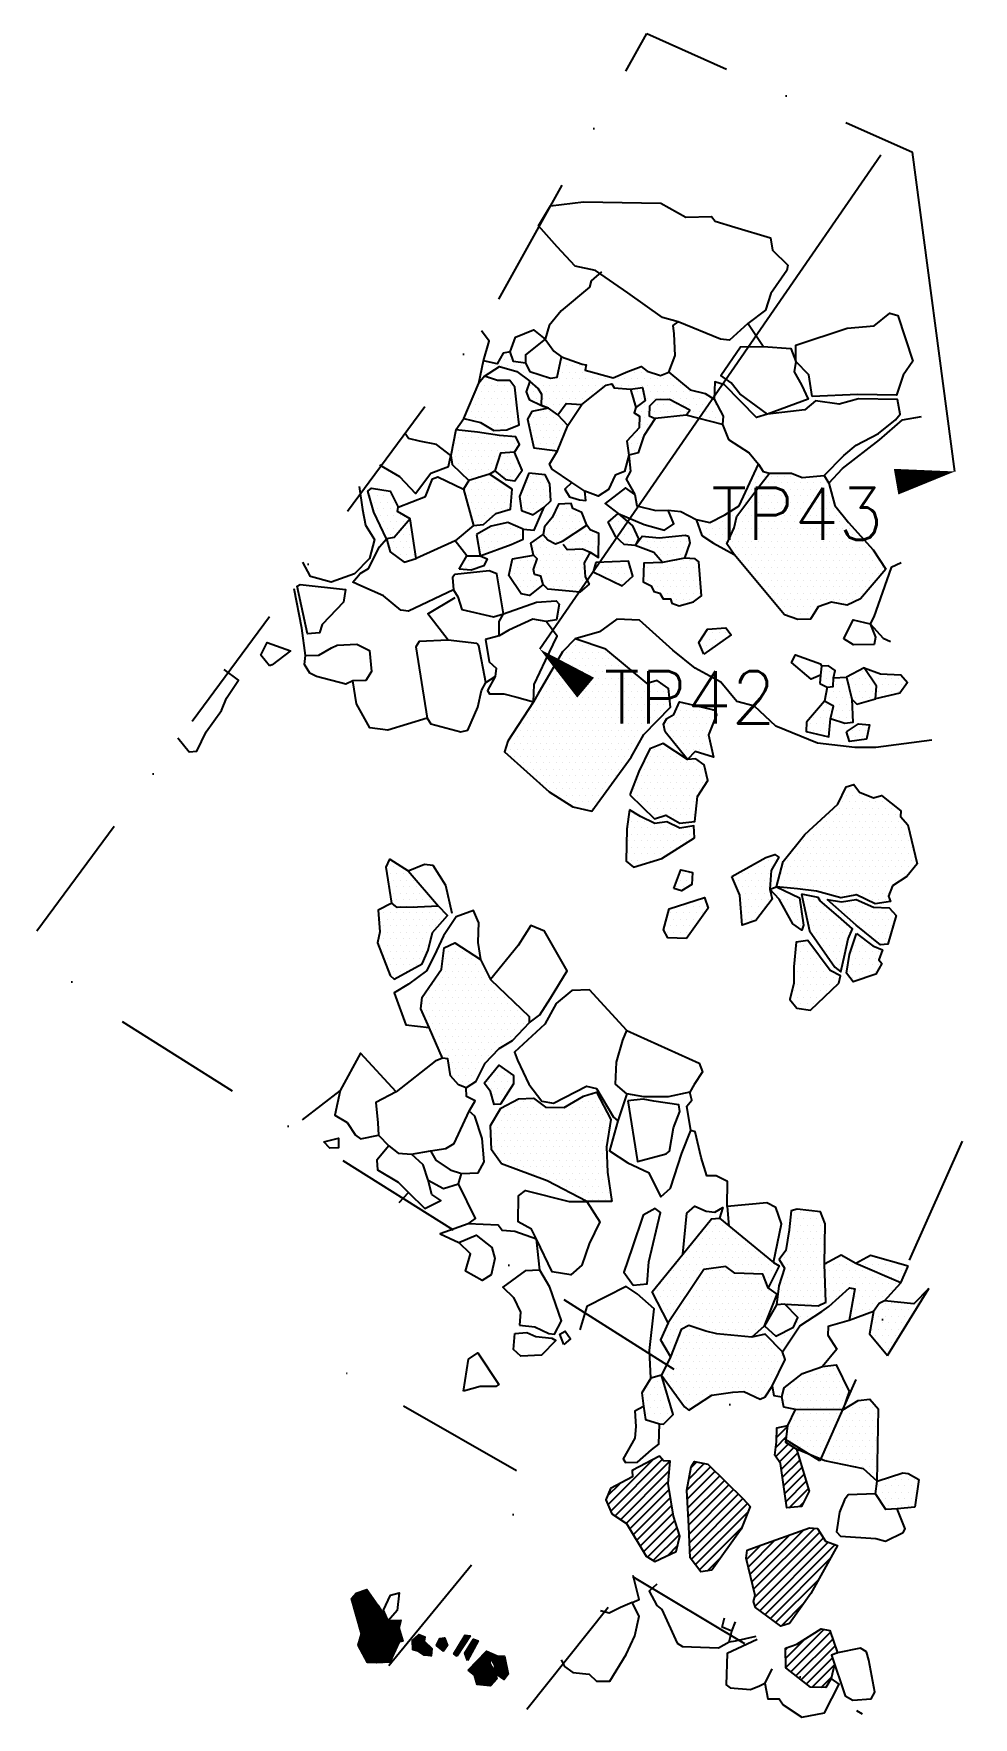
# Model space of a CAD drawing. Header units: metres. Extents: x -60 to 120, y -1911 to -1588.
import ezdxf
from ezdxf.enums import TextEntityAlignment as Align

# ---------------------------------------------------------------- set-up
doc = ezdxf.new("R2010")
doc.units = ezdxf.units.M
doc.header["$LTSCALE"] = 25
doc.header["$MEASUREMENT"] = 0
doc.linetypes.add('STRICHPUNKTX2', pattern=[2, 1, -0.5, 0, -0.5])
doc.layers.get('0').update_dxf_attribs({"linetype": 'CONTINUOUS'})
for name, color, linetype in [('BEFUND', 1, 'CONTINUOUS'), ('FEUER', 1, 'CONTINUOUS'), ('GRABUNGSGRENZE', 3, 'STRICHPUNKTX2'), ('KNOCHEN', 2, 'CONTINUOUS'), ('KNOCHENSCHRAFF', 2, 'CONTINUOUS'), ('STEINE', 4, 'CONTINUOUS'), ('STEINESCHRAFF', 4, 'CONTINUOUS'), ('TPROFIL', 3, 'CONTINUOUS')]:
    doc.layers.add(name, color=color, linetype=linetype)
doc.styles.get("Standard").update_dxf_attribs({"font": 'txt.shx'})

msp = doc.modelspace()

# ---------------------------------------------------------------- texts
at = {"layer": 'TPROFIL'}
msp.add_text('TP43', height=10, dxfattribs=at).set_placement((102.71, -1684.7), align=Align.RIGHT)
msp.add_text('TP42', height=10, dxfattribs=at).set_placement((49.13, -1719.93))

# ---------------------------------------------------------------- blocks, each defined once
blk = doc.blocks.new('TPFEIL')
at = {"layer": 'TPROFIL'}
blk.add_lwpolyline([(-6.97, -9.1, 5, 0, 0), (0, 0, 0, 0, 0)], format="xyseb", dxfattribs=at)
blk = doc.blocks.new('*X1')
at = {"color": 0}
for p, q in [((82.25, -1856.99), (84.41, -1854.83)), ((82.1, -1858.91), (84.19, -1856.82)), ((82.11, -1860.67), (84.5, -1858.27)), ((82.28, -1855.19), (82.34, -1855.13)), ((49.9, -1869.9), (58.63, -1861.17)), ((50.41, -1871.15), (60.32, -1861.24)), ((82.83, -1861.71), (85.59, -1858.95)), ((83.19, -1863.12), (86.32, -1859.99)), ((83.42, -1864.66), (86.73, -1861.35)), ((51.25, -1872.08), (61.75, -1861.58)), ((52.3, -1872.79), (61.67, -1863.43)), ((54.52, -1863.51), (54.85, -1863.18)), ((83.64, -1866.21), (87.14, -1862.71)), ((83.86, -1867.76), (87.55, -1864.07)), ((49.81, -1868.22), (52.14, -1865.89)), ((53.36, -1873.51), (61.48, -1865.39)), ((54.05, -1874.58), (61.63, -1867.01)), ((84.08, -1869.31), (87.96, -1865.42)), ((84.66, -1870.49), (88.37, -1866.78)), ((54.72, -1875.68), (61.88, -1868.52)), ((55.39, -1876.78), (62.14, -1870.03)), ((86.65, -1870.27), (87.43, -1869.49)), ((56.06, -1877.88), (62.39, -1871.54)), ((56.73, -1878.98), (62.75, -1872.96)), ((57.5, -1879.98), (63.16, -1874.31)), ((77.83, -1886.16), (89.57, -1874.42)), ((58.6, -1880.64), (63.57, -1875.67)), ((76.8, -1881.89), (81.95, -1876.74)), ((77.14, -1883.31), (84.71, -1875.75)), ((77.49, -1884.73), (87.47, -1874.76)), ((78.03, -1887.73), (90.56, -1875.19)), ((78.13, -1889.4), (91.24, -1876.28)), ((79.03, -1890.26), (92.19, -1877.1)), ((80.06, -1891), (93.5, -1877.56)), ((61.29, -1879.72), (63.26, -1877.75)), ((76.46, -1880.46), (79.19, -1877.73)), ((81.08, -1891.75), (92.56, -1880.27)), ((82.11, -1892.49), (90.34, -1884.26)), ((83.19, -1893.18), (87.45, -1888.91))]:
    blk.add_line(p, q, dxfattribs=at)
blk = doc.blocks.new('*X2')
at = {"color": 0}
for p, q in [((65.05, -1867.12), (69.55, -1862.62)), ((65.13, -1868.81), (70.44, -1863.49)), ((65.22, -1870.49), (71.34, -1864.37)), ((65.45, -1864.95), (68.39, -1862.02)), ((65.85, -1862.79), (66.91, -1861.72)), ((65.3, -1872.17), (72.23, -1865.24)), ((65.38, -1873.86), (73.12, -1866.12)), ((65.47, -1875.54), (74.02, -1866.99)), ((65.55, -1877.22), (74.91, -1867.87)), ((65.64, -1878.91), (75.8, -1868.74)), ((65.92, -1880.39), (76.65, -1869.66)), ((66.68, -1881.4), (76.8, -1871.28)), ((67.44, -1882.41), (75.56, -1874.29)), ((69.01, -1882.6), (71.52, -1880.1)), ((84.01, -1901.19), (91.36, -1893.84)), ((83.99, -1899.45), (87.83, -1895.6)), ((84.98, -1901.99), (92.58, -1894.39)), ((85.98, -1902.76), (93.03, -1895.7)), ((86.98, -1903.53), (93.49, -1897.02)), ((83.97, -1897.7), (84.38, -1897.28)), ((87.98, -1904.3), (92.99, -1899.28)), ((93.9, -1898.38), (93.94, -1898.33)), ((89.11, -1904.94), (93.36, -1900.68)), ((90.81, -1905), (92.77, -1903.04))]:
    blk.add_line(p, q, dxfattribs=at)
blk = doc.blocks.new('*X3')
at = {"color": 0}
for p, q in [((12.39, -1896.09), (13.63, -1894.85)), ((12.4, -1896.44), (13.88, -1894.96)), ((12.41, -1896.78), (14.13, -1895.06)), ((12.42, -1897.12), (14.38, -1895.16)), ((12.43, -1897.47), (14.63, -1895.26)), ((12.49, -1897.76), (14.68, -1895.57)), ((12.77, -1897.83), (14.6, -1896.01)), ((13.05, -1897.9), (14.71, -1896.25)), ((13.34, -1897.97), (14.89, -1896.42)), ((13.58, -1898.09), (15.07, -1896.6)), ((13.79, -1898.23), (15.25, -1896.77)), ((14.01, -1898.37), (15.43, -1896.94)), ((17.09, -1896.69), (18.28, -1895.5)), ((17.09, -1897.04), (18.55, -1895.59)), ((17.29, -1897.21), (18.65, -1895.84)), ((17.45, -1895.98), (17.86, -1895.58)), ((17.48, -1897.37), (18.76, -1896.09)), ((17.67, -1897.53), (18.86, -1896.34)), ((17.86, -1897.69), (18.96, -1896.59)), ((18.05, -1897.86), (19.07, -1896.84)), ((20.42, -1898.67), (22.41, -1896.68)), ((20.46, -1898.27), (23.09, -1895.64)), ((21.01, -1897.37), (23.29, -1895.09)), ((21.55, -1896.47), (22.99, -1895.04)), ((22.1, -1895.57), (22.68, -1894.99)), ((22.42, -1898.43), (24.86, -1896)), ((22.52, -1898.69), (24.72, -1896.49)), ((22.94, -1897.56), (24.6, -1895.91)), ((23.48, -1896.67), (24.33, -1895.82)), ((24.02, -1895.77), (24.07, -1895.73)), ((14.22, -1898.5), (15.61, -1897.12)), ((14.43, -1898.64), (15.79, -1897.29)), ((14.66, -1898.77), (15.97, -1897.47)), ((14.97, -1898.81), (16.04, -1897.75)), ((15.29, -1898.85), (16.01, -1898.13)), ((15.61, -1898.88), (15.98, -1898.51)), ((15.92, -1898.92), (15.95, -1898.9)), ((18.24, -1898.02), (18.54, -1897.71)), ((20.63, -1898.81), (21.72, -1897.72)), ((20.84, -1898.95), (21.04, -1898.76)), ((22.61, -1898.95), (24.3, -1897.26)), ((22.71, -1899.21), (23.88, -1898.03)), ((22.8, -1899.47), (23.47, -1898.8)), ((22.9, -1899.72), (23.05, -1899.58)), ((23.05, -1901.7), (26.67, -1898.07)), ((23.25, -1901.85), (26.92, -1898.18)), ((23.45, -1902), (27.16, -1898.29)), ((23.65, -1902.16), (27.41, -1898.4)), ((23.85, -1902.31), (27.65, -1898.51)), ((24.05, -1902.46), (27.25, -1899.26)), ((24.25, -1902.62), (27.24, -1899.63)), ((24.36, -1902.86), (27.22, -1900)), ((27.28, -1899.23), (27.9, -1898.62)), ((27.41, -1899.45), (28.14, -1898.72)), ((27.55, -1899.67), (28.39, -1898.83)), ((27.68, -1899.9), (28.63, -1898.94)), ((27.81, -1900.12), (28.97, -1898.95)), ((27.94, -1900.34), (29.32, -1898.96)), ((28.07, -1900.56), (29.66, -1898.98)), ((28.18, -1900.81), (30, -1898.99)), ((28.2, -1901.14), (30.11, -1899.24)), ((28.22, -1901.47), (30.16, -1899.53)), ((28.24, -1901.8), (30.22, -1899.83)), ((28.27, -1902.14), (30.28, -1900.13)), ((24.44, -1903.14), (27.21, -1900.37)), ((24.51, -1903.41), (27.32, -1900.61)), ((24.59, -1903.69), (27.45, -1900.83)), ((24.67, -1903.96), (27.58, -1901.06)), ((24.75, -1904.24), (27.71, -1901.28)), ((24.89, -1904.45), (27.84, -1901.5)), ((25.22, -1904.48), (27.97, -1901.73)), ((25.54, -1904.51), (28.1, -1901.95)), ((25.86, -1904.54), (28.23, -1902.17)), ((26.18, -1904.58), (28.32, -1902.44)), ((26.5, -1904.61), (28.38, -1902.73)), ((26.82, -1904.64), (28.45, -1903.02)), ((27.14, -1904.67), (28.51, -1903.31)), ((28.41, -1902.35), (30.33, -1900.42)), ((28.61, -1902.5), (30.39, -1900.72)), ((28.82, -1902.65), (30.44, -1901.02)), ((29.02, -1902.8), (30.5, -1901.32)), ((29.22, -1902.94), (30.56, -1901.61)), ((29.43, -1903.09), (30.61, -1901.91)), ((29.63, -1903.24), (30.67, -1902.21)), ((29.84, -1903.39), (30.55, -1902.68))]:
    blk.add_line(p, q, dxfattribs=at)
blk = doc.blocks.new('*X4')
at = {"color": 0}
for p, q in [((0.65, -1888.03), (1.93, -1886.75)), ((0.73, -1888.31), (2.47, -1886.57)), ((0.81, -1888.58), (3, -1886.39)), ((0.89, -1888.86), (3.54, -1886.2)), ((0.96, -1889.13), (3.75, -1886.34)), ((1.04, -1889.41), (3.9, -1886.55)), ((1.12, -1889.68), (4.04, -1886.76)), ((1.2, -1889.96), (4.19, -1886.97)), ((1.28, -1890.23), (4.33, -1887.18)), ((1.36, -1890.51), (4.48, -1887.39)), ((1.44, -1890.78), (4.62, -1887.6)), ((1.52, -1891.06), (4.77, -1887.8)), ((1.59, -1891.33), (4.91, -1888.01)), ((1.67, -1891.6), (5.06, -1888.22)), ((1.75, -1891.88), (5.2, -1888.43)), ((1.83, -1892.15), (5.35, -1888.64)), ((1.91, -1892.43), (5.49, -1888.85)), ((1.99, -1892.7), (5.63, -1889.06)), ((2.07, -1892.98), (5.78, -1889.27)), ((2.15, -1893.25), (5.91, -1889.49)), ((2.22, -1893.53), (6.05, -1889.7)), ((2.3, -1893.8), (6.19, -1889.92)), ((2.38, -1894.08), (6.33, -1890.13)), ((2.46, -1894.35), (6.46, -1890.35)), ((2.54, -1894.63), (6.6, -1890.57)), ((1.98, -1896.95), (7.29, -1891.65)), ((2.03, -1896.55), (7.15, -1891.43)), ((2.11, -1897.18), (7.43, -1891.86)), ((2.17, -1896.06), (7.01, -1891.21)), ((2.23, -1897.41), (7.56, -1892.08)), ((2.3, -1895.57), (6.88, -1891)), ((2.35, -1897.64), (7.86, -1892.13)), ((2.44, -1895.08), (6.74, -1890.78)), ((2.48, -1897.87), (8.22, -1892.13)), ((2.6, -1898.1), (8.58, -1892.12)), ((2.73, -1898.33), (8.94, -1892.11)), ((2.85, -1898.56), (9.3, -1892.11)), ((6.3, -1895.47), (9.66, -1892.1)), ((6.7, -1895.42), (10.03, -1892.09)), ((7.1, -1895.37), (10.06, -1892.41)), ((7.5, -1895.32), (9.92, -1892.9)), ((7.9, -1895.28), (9.79, -1893.39)), ((8.24, -1895.29), (9.79, -1893.74)), ((2.97, -1898.79), (5.99, -1895.78)), ((3.1, -1899.02), (5.94, -1896.18)), ((3.22, -1899.25), (5.9, -1896.57)), ((3.34, -1899.48), (5.85, -1896.97)), ((5.46, -1900.2), (9.58, -1896.07)), ((5.51, -1899.79), (9.36, -1895.94)), ((5.56, -1899.39), (9.14, -1895.81)), ((5.6, -1898.99), (8.91, -1895.68)), ((5.65, -1898.58), (8.69, -1895.55)), ((5.7, -1898.18), (8.46, -1895.42)), ((5.75, -1897.78), (8.24, -1895.29)), ((5.78, -1900.22), (9.81, -1896.2)), ((5.8, -1897.38), (7.9, -1895.28)), ((5.85, -1896.97), (7.5, -1895.32)), ((5.9, -1896.57), (7.1, -1895.37)), ((5.94, -1896.18), (6.7, -1895.42)), ((5.99, -1895.78), (6.3, -1895.47)), ((6.15, -1900.21), (9.58, -1896.78)), ((8.46, -1895.42), (9.87, -1894.01)), ((8.69, -1895.55), (9.95, -1894.29)), ((8.91, -1895.68), (10.03, -1894.56)), ((9.14, -1895.81), (10.12, -1894.83)), ((9.36, -1895.94), (10.2, -1895.1)), ((9.58, -1896.07), (10.28, -1895.37)), ((9.81, -1896.2), (10.36, -1895.65)), ((10.2, -1896.16), (10.44, -1895.92)), ((3.47, -1899.71), (5.8, -1897.38)), ((3.59, -1899.94), (5.75, -1897.78)), ((3.71, -1900.17), (5.7, -1898.18)), ((4.05, -1900.19), (5.65, -1898.58)), ((4.39, -1900.2), (5.6, -1898.99)), ((4.73, -1900.21), (5.56, -1899.39)), ((5.08, -1900.22), (5.51, -1899.79)), ((5.42, -1900.23), (5.46, -1900.2)), ((6.52, -1900.19), (9.28, -1897.43)), ((6.89, -1900.18), (8.99, -1898.08)), ((7.25, -1900.17), (8.69, -1898.73)), ((7.62, -1900.15), (8.4, -1899.38)), ((7.99, -1900.14), (8.1, -1900.03))]:
    blk.add_line(p, q, dxfattribs=at)
blk = doc.blocks.new('*X5')
at = {"color": 0}
for p, q in [((95, -1735), (95, -1735)), ((95.625, -1733.75), (95.625, -1733.75)), ((96.25, -1732.5), (96.25, -1732.5)), ((96.25, -1735), (96.25, -1735)), ((96.875, -1733.75), (96.875, -1733.75)), ((97.5, -1732.5), (97.5, -1732.5)), ((97.5, -1735), (97.5, -1735)), ((98.125, -1733.75), (98.125, -1733.75)), ((98.75, -1735), (98.75, -1735)), ((99.375, -1733.75), (99.375, -1733.75)), ((100, -1735), (100, -1735)), ((101.25, -1735), (101.25, -1735)), ((102.5, -1735), (102.5, -1735)), ((103.75, -1735), (103.75, -1735)), ((90.625, -1738.75), (90.625, -1738.75)), ((91.875, -1738.75), (91.875, -1738.75)), ((92.5, -1737.5), (92.5, -1737.5)), ((93.125, -1736.25), (93.125, -1736.25)), ((93.125, -1738.75), (93.125, -1738.75)), ((93.75, -1737.5), (93.75, -1737.5)), ((94.375, -1736.25), (94.375, -1736.25)), ((94.375, -1738.75), (94.375, -1738.75)), ((95, -1737.5), (95, -1737.5)), ((95.625, -1736.25), (95.625, -1736.25)), ((95.625, -1738.75), (95.625, -1738.75)), ((96.25, -1737.5), (96.25, -1737.5)), ((96.875, -1736.25), (96.875, -1736.25)), ((96.875, -1738.75), (96.875, -1738.75)), ((97.5, -1737.5), (97.5, -1737.5)), ((98.125, -1736.25), (98.125, -1736.25)), ((98.125, -1738.75), (98.125, -1738.75)), ((98.75, -1737.5), (98.75, -1737.5)), ((99.375, -1736.25), (99.375, -1736.25)), ((99.375, -1738.75), (99.375, -1738.75)), ((100, -1737.5), (100, -1737.5)), ((100.625, -1736.25), (100.625, -1736.25)), ((100.625, -1738.75), (100.625, -1738.75)), ((101.25, -1737.5), (101.25, -1737.5)), ((101.875, -1736.25), (101.875, -1736.25)), ((101.875, -1738.75), (101.875, -1738.75)), ((102.5, -1737.5), (102.5, -1737.5)), ((103.125, -1736.25), (103.125, -1736.25)), ((103.125, -1738.75), (103.125, -1738.75)), ((103.75, -1737.5), (103.75, -1737.5)), ((104.375, -1736.25), (104.375, -1736.25)), ((104.375, -1738.75), (104.375, -1738.75)), ((105, -1737.5), (105, -1737.5)), ((105.625, -1738.75), (105.625, -1738.75)), ((88.125, -1741.25), (88.125, -1741.25)), ((89.375, -1741.25), (89.375, -1741.25)), ((90, -1740), (90, -1740)), ((90.625, -1741.25), (90.625, -1741.25)), ((91.25, -1740), (91.25, -1740)), ((91.875, -1741.25), (91.875, -1741.25)), ((92.5, -1740), (92.5, -1740)), ((93.125, -1741.25), (93.125, -1741.25)), ((93.75, -1740), (93.75, -1740)), ((94.375, -1741.25), (94.375, -1741.25)), ((95, -1740), (95, -1740)), ((95.625, -1741.25), (95.625, -1741.25)), ((96.25, -1740), (96.25, -1740)), ((96.875, -1741.25), (96.875, -1741.25)), ((97.5, -1740), (97.5, -1740)), ((98.125, -1741.25), (98.125, -1741.25)), ((98.75, -1740), (98.75, -1740)), ((99.375, -1741.25), (99.375, -1741.25)), ((100, -1740), (100, -1740)), ((100.625, -1741.25), (100.625, -1741.25)), ((101.25, -1740), (101.25, -1740)), ((101.875, -1741.25), (101.875, -1741.25)), ((102.5, -1740), (102.5, -1740)), ((103.125, -1741.25), (103.125, -1741.25)), ((103.75, -1740), (103.75, -1740)), ((104.375, -1741.25), (104.375, -1741.25)), ((105, -1740), (105, -1740)), ((105.625, -1741.25), (105.625, -1741.25)), ((106.25, -1740), (106.25, -1740)), ((106.875, -1741.25), (106.875, -1741.25)), ((107.5, -1740), (107.5, -1740)), ((85, -1745), (85, -1745)), ((86.25, -1745), (86.25, -1745)), ((86.875, -1743.75), (86.875, -1743.75)), ((87.5, -1742.5), (87.5, -1742.5)), ((87.5, -1745), (87.5, -1745)), ((88.125, -1743.75), (88.125, -1743.75)), ((88.75, -1742.5), (88.75, -1742.5)), ((88.75, -1745), (88.75, -1745)), ((89.375, -1743.75), (89.375, -1743.75)), ((90, -1742.5), (90, -1742.5)), ((90, -1745), (90, -1745)), ((90.625, -1743.75), (90.625, -1743.75)), ((91.25, -1742.5), (91.25, -1742.5)), ((91.25, -1745), (91.25, -1745)), ((91.875, -1743.75), (91.875, -1743.75)), ((92.5, -1742.5), (92.5, -1742.5)), ((92.5, -1745), (92.5, -1745)), ((93.125, -1743.75), (93.125, -1743.75)), ((93.75, -1742.5), (93.75, -1742.5)), ((93.75, -1745), (93.75, -1745)), ((94.375, -1743.75), (94.375, -1743.75)), ((95, -1742.5), (95, -1742.5)), ((95, -1745), (95, -1745)), ((95.625, -1743.75), (95.625, -1743.75)), ((96.25, -1742.5), (96.25, -1742.5)), ((96.25, -1745), (96.25, -1745)), ((96.875, -1743.75), (96.875, -1743.75)), ((97.5, -1742.5), (97.5, -1742.5)), ((97.5, -1745), (97.5, -1745)), ((98.125, -1743.75), (98.125, -1743.75)), ((98.75, -1742.5), (98.75, -1742.5)), ((98.75, -1745), (98.75, -1745)), ((99.375, -1743.75), (99.375, -1743.75)), ((100, -1742.5), (100, -1742.5)), ((100, -1745), (100, -1745)), ((100.625, -1743.75), (100.625, -1743.75)), ((101.25, -1742.5), (101.25, -1742.5)), ((101.25, -1745), (101.25, -1745)), ((101.875, -1743.75), (101.875, -1743.75)), ((102.5, -1742.5), (102.5, -1742.5)), ((102.5, -1745), (102.5, -1745)), ((103.125, -1743.75), (103.125, -1743.75)), ((103.75, -1742.5), (103.75, -1742.5)), ((103.75, -1745), (103.75, -1745)), ((104.375, -1743.75), (104.375, -1743.75)), ((105, -1742.5), (105, -1742.5)), ((105, -1745), (105, -1745)), ((105.625, -1743.75), (105.625, -1743.75)), ((106.25, -1742.5), (106.25, -1742.5)), ((106.25, -1745), (106.25, -1745)), ((106.875, -1743.75), (106.875, -1743.75)), ((107.5, -1742.5), (107.5, -1742.5)), ((107.5, -1745), (107.5, -1745)), ((108.125, -1743.75), (108.125, -1743.75)), ((108.75, -1745), (108.75, -1745)), ((7.5, -1747.5), (7.5, -1747.5)), ((8.125, -1746.25), (8.125, -1746.25)), ((8.75, -1747.5), (8.75, -1747.5)), ((10, -1747.5), (10, -1747.5)), ((77.5, -1747.5), (77.5, -1747.5)), ((78.75, -1747.5), (78.75, -1747.5)), ((79.375, -1746.25), (79.375, -1746.25)), ((80, -1747.5), (80, -1747.5)), ((80.625, -1746.25), (80.625, -1746.25)), ((81.25, -1747.5), (81.25, -1747.5)), ((81.875, -1746.25), (81.875, -1746.25)), ((83.75, -1747.5), (83.75, -1747.5)), ((84.375, -1746.25), (84.375, -1746.25)), ((85, -1747.5), (85, -1747.5)), ((85.625, -1746.25), (85.625, -1746.25)), ((86.25, -1747.5), (86.25, -1747.5)), ((86.875, -1746.25), (86.875, -1746.25)), ((87.5, -1747.5), (87.5, -1747.5)), ((88.125, -1746.25), (88.125, -1746.25)), ((88.75, -1747.5), (88.75, -1747.5)), ((89.375, -1746.25), (89.375, -1746.25)), ((90, -1747.5), (90, -1747.5)), ((90.625, -1746.25), (90.625, -1746.25)), ((91.25, -1747.5), (91.25, -1747.5)), ((91.875, -1746.25), (91.875, -1746.25)), ((92.5, -1747.5), (92.5, -1747.5)), ((93.125, -1746.25), (93.125, -1746.25)), ((93.75, -1747.5), (93.75, -1747.5)), ((94.375, -1746.25), (94.375, -1746.25)), ((95, -1747.5), (95, -1747.5)), ((95.625, -1746.25), (95.625, -1746.25)), ((96.25, -1747.5), (96.25, -1747.5)), ((96.875, -1746.25), (96.875, -1746.25)), ((97.5, -1747.5), (97.5, -1747.5)), ((98.125, -1746.25), (98.125, -1746.25)), ((98.75, -1747.5), (98.75, -1747.5)), ((99.375, -1746.25), (99.375, -1746.25)), ((100, -1747.5), (100, -1747.5)), ((100.625, -1746.25), (100.625, -1746.25)), ((101.25, -1747.5), (101.25, -1747.5)), ((101.875, -1746.25), (101.875, -1746.25)), ((102.5, -1747.5), (102.5, -1747.5)), ((103.125, -1746.25), (103.125, -1746.25)), ((103.75, -1747.5), (103.75, -1747.5)), ((104.375, -1746.25), (104.375, -1746.25)), ((105, -1747.5), (105, -1747.5)), ((105.625, -1746.25), (105.625, -1746.25)), ((106.25, -1747.5), (106.25, -1747.5)), ((106.875, -1746.25), (106.875, -1746.25)), ((107.5, -1747.5), (107.5, -1747.5)), ((108.125, -1746.25), (108.125, -1746.25)), ((108.75, -1747.5), (108.75, -1747.5)), ((8.125, -1748.75), (8.125, -1748.75)), ((8.125, -1751.25), (8.125, -1751.25)), ((8.75, -1750), (8.75, -1750)), ((9.375, -1748.75), (9.375, -1748.75)), ((9.375, -1751.25), (9.375, -1751.25)), ((10, -1750), (10, -1750)), ((10.625, -1748.75), (10.625, -1748.75)), ((10.625, -1751.25), (10.625, -1751.25)), ((11.25, -1750), (11.25, -1750)), ((11.875, -1748.75), (11.875, -1748.75)), ((11.875, -1751.25), (11.875, -1751.25)), ((12.5, -1750), (12.5, -1750)), ((13.125, -1751.25), (13.125, -1751.25)), ((63.125, -1751.25), (63.125, -1751.25)), ((63.75, -1750), (63.75, -1750)), ((64.375, -1748.75), (64.375, -1748.75)), ((64.375, -1751.25), (64.375, -1751.25)), ((65, -1750), (65, -1750)), ((65.625, -1748.75), (65.625, -1748.75)), ((75, -1750), (75, -1750)), ((75.625, -1748.75), (75.625, -1748.75)), ((75.625, -1751.25), (75.625, -1751.25)), ((76.25, -1750), (76.25, -1750)), ((76.875, -1748.75), (76.875, -1748.75)), ((76.875, -1751.25), (76.875, -1751.25)), ((77.5, -1750), (77.5, -1750)), ((78.125, -1748.75), (78.125, -1748.75)), ((78.125, -1751.25), (78.125, -1751.25)), ((78.75, -1750), (78.75, -1750)), ((79.375, -1748.75), (79.375, -1748.75)), ((79.375, -1751.25), (79.375, -1751.25)), ((80, -1750), (80, -1750)), ((80.625, -1748.75), (80.625, -1748.75)), ((80.625, -1751.25), (80.625, -1751.25)), ((83.125, -1748.75), (83.125, -1748.75)), ((83.125, -1751.25), (83.125, -1751.25)), ((83.75, -1750), (83.75, -1750)), ((84.375, -1748.75), (84.375, -1748.75)), ((84.375, -1751.25), (84.375, -1751.25)), ((85, -1750), (85, -1750)), ((85.625, -1748.75), (85.625, -1748.75)), ((85.625, -1751.25), (85.625, -1751.25)), ((86.25, -1750), (86.25, -1750)), ((86.875, -1748.75), (86.875, -1748.75)), ((86.875, -1751.25), (86.875, -1751.25)), ((87.5, -1750), (87.5, -1750)), ((88.125, -1748.75), (88.125, -1748.75)), ((88.125, -1751.25), (88.125, -1751.25)), ((88.75, -1750), (88.75, -1750)), ((89.375, -1748.75), (89.375, -1748.75)), ((89.375, -1751.25), (89.375, -1751.25)), ((90, -1750), (90, -1750)), ((90.625, -1748.75), (90.625, -1748.75)), ((90.625, -1751.25), (90.625, -1751.25)), ((91.25, -1750), (91.25, -1750)), ((91.875, -1748.75), (91.875, -1748.75)), ((91.875, -1751.25), (91.875, -1751.25)), ((92.5, -1750), (92.5, -1750)), ((93.125, -1748.75), (93.125, -1748.75)), ((93.125, -1751.25), (93.125, -1751.25)), ((93.75, -1750), (93.75, -1750)), ((94.375, -1748.75), (94.375, -1748.75)), ((94.375, -1751.25), (94.375, -1751.25)), ((95, -1750), (95, -1750)), ((95.625, -1748.75), (95.625, -1748.75)), ((95.625, -1751.25), (95.625, -1751.25)), ((96.25, -1750), (96.25, -1750)), ((96.875, -1748.75), (96.875, -1748.75)), ((96.875, -1751.25), (96.875, -1751.25)), ((97.5, -1750), (97.5, -1750)), ((98.125, -1748.75), (98.125, -1748.75)), ((98.125, -1751.25), (98.125, -1751.25)), ((98.75, -1750), (98.75, -1750)), ((99.375, -1748.75), (99.375, -1748.75)), ((99.375, -1751.25), (99.375, -1751.25)), ((100, -1750), (100, -1750)), ((100.625, -1748.75), (100.625, -1748.75)), ((100.625, -1751.25), (100.625, -1751.25)), ((101.25, -1750), (101.25, -1750)), ((101.875, -1748.75), (101.875, -1748.75)), ((101.875, -1751.25), (101.875, -1751.25)), ((102.5, -1750), (102.5, -1750)), ((103.125, -1748.75), (103.125, -1748.75)), ((103.125, -1751.25), (103.125, -1751.25)), ((103.75, -1750), (103.75, -1750)), ((104.375, -1748.75), (104.375, -1748.75)), ((104.375, -1751.25), (104.375, -1751.25)), ((105, -1750), (105, -1750)), ((105.625, -1748.75), (105.625, -1748.75)), ((106.25, -1750), (106.25, -1750)), ((106.875, -1748.75), (106.875, -1748.75)), ((8.75, -1752.5), (8.75, -1752.5)), ((9.375, -1753.75), (9.375, -1753.75)), ((10, -1752.5), (10, -1752.5)), ((10.625, -1753.75), (10.625, -1753.75)), ((11.25, -1752.5), (11.25, -1752.5)), ((11.875, -1753.75), (11.875, -1753.75)), ((12.5, -1752.5), (12.5, -1752.5)), ((13.125, -1753.75), (13.125, -1753.75)), ((13.75, -1752.5), (13.75, -1752.5)), ((14.375, -1753.75), (14.375, -1753.75)), ((15, -1752.5), (15, -1752.5)), ((15.625, -1753.75), (15.625, -1753.75)), ((68.125, -1753.75), (68.125, -1753.75)), ((75.625, -1753.75), (75.625, -1753.75)), ((76.25, -1752.5), (76.25, -1752.5)), ((76.875, -1753.75), (76.875, -1753.75)), ((77.5, -1752.5), (77.5, -1752.5)), ((78.125, -1753.75), (78.125, -1753.75)), ((78.75, -1752.5), (78.75, -1752.5)), ((79.375, -1753.75), (79.375, -1753.75)), ((80, -1752.5), (80, -1752.5)), ((80.625, -1753.75), (80.625, -1753.75)), ((82.5, -1752.5), (82.5, -1752.5)), ((83.125, -1753.75), (83.125, -1753.75)), ((83.75, -1752.5), (83.75, -1752.5)), ((84.375, -1753.75), (84.375, -1753.75)), ((85.625, -1753.75), (85.625, -1753.75)), ((88.125, -1753.75), (88.125, -1753.75)), ((89.375, -1753.75), (89.375, -1753.75)), ((92.5, -1752.5), (92.5, -1752.5)), ((93.75, -1752.5), (93.75, -1752.5)), ((95, -1752.5), (95, -1752.5)), ((96.25, -1752.5), (96.25, -1752.5)), ((97.5, -1752.5), (97.5, -1752.5)), ((98.75, -1752.5), (98.75, -1752.5)), ((100, -1752.5), (100, -1752.5)), ((100.625, -1753.75), (100.625, -1753.75)), ((101.25, -1752.5), (101.25, -1752.5)), ((101.875, -1753.75), (101.875, -1753.75)), ((102.5, -1752.5), (102.5, -1752.5)), ((103.125, -1753.75), (103.125, -1753.75)), ((103.75, -1752.5), (103.75, -1752.5)), ((6.25, -1757.5), (6.25, -1757.5)), ((6.875, -1756.25), (6.875, -1756.25)), ((7.5, -1755), (7.5, -1755)), ((7.5, -1757.5), (7.5, -1757.5)), ((8.125, -1756.25), (8.125, -1756.25)), ((8.75, -1755), (8.75, -1755)), ((8.75, -1757.5), (8.75, -1757.5)), ((9.375, -1756.25), (9.375, -1756.25)), ((10, -1755), (10, -1755)), ((10, -1757.5), (10, -1757.5)), ((10.625, -1756.25), (10.625, -1756.25)), ((11.25, -1755), (11.25, -1755)), ((11.25, -1757.5), (11.25, -1757.5)), ((11.875, -1756.25), (11.875, -1756.25)), ((12.5, -1755), (12.5, -1755)), ((12.5, -1757.5), (12.5, -1757.5)), ((13.125, -1756.25), (13.125, -1756.25)), ((13.75, -1755), (13.75, -1755)), ((13.75, -1757.5), (13.75, -1757.5)), ((14.375, -1756.25), (14.375, -1756.25)), ((15, -1755), (15, -1755)), ((15, -1757.5), (15, -1757.5)), ((15.625, -1756.25), (15.625, -1756.25)), ((16.25, -1755), (16.25, -1755)), ((16.25, -1757.5), (16.25, -1757.5)), ((16.875, -1756.25), (16.875, -1756.25)), ((17.5, -1757.5), (17.5, -1757.5)), ((18.125, -1756.25), (18.125, -1756.25)), ((61.25, -1757.5), (61.25, -1757.5)), ((61.875, -1756.25), (61.875, -1756.25)), ((62.5, -1757.5), (62.5, -1757.5)), ((63.125, -1756.25), (63.125, -1756.25)), ((63.75, -1755), (63.75, -1755)), ((63.75, -1757.5), (63.75, -1757.5)), ((64.375, -1756.25), (64.375, -1756.25)), ((65, -1755), (65, -1755)), ((65, -1757.5), (65, -1757.5)), ((65.625, -1756.25), (65.625, -1756.25)), ((66.25, -1755), (66.25, -1755)), ((66.25, -1757.5), (66.25, -1757.5)), ((66.875, -1756.25), (66.875, -1756.25)), ((67.5, -1755), (67.5, -1755)), ((67.5, -1757.5), (67.5, -1757.5)), ((68.125, -1756.25), (68.125, -1756.25)), ((68.75, -1755), (68.75, -1755)), ((75.625, -1756.25), (75.625, -1756.25)), ((76.25, -1755), (76.25, -1755)), ((76.25, -1757.5), (76.25, -1757.5)), ((76.875, -1756.25), (76.875, -1756.25)), ((77.5, -1755), (77.5, -1755)), ((77.5, -1757.5), (77.5, -1757.5)), ((78.125, -1756.25), (78.125, -1756.25)), ((78.75, -1755), (78.75, -1755)), ((79.375, -1756.25), (79.375, -1756.25)), ((80, -1755), (80, -1755)), ((83.75, -1755), (83.75, -1755)), ((84.375, -1756.25), (84.375, -1756.25)), ((85, -1755), (85, -1755)), ((85, -1757.5), (85, -1757.5)), ((85.625, -1756.25), (85.625, -1756.25)), ((86.25, -1755), (86.25, -1755)), ((86.25, -1757.5), (86.25, -1757.5)), ((86.875, -1756.25), (86.875, -1756.25)), ((88.125, -1756.25), (88.125, -1756.25)), ((88.75, -1755), (88.75, -1755)), ((88.75, -1757.5), (88.75, -1757.5)), ((89.375, -1756.25), (89.375, -1756.25)), ((90, -1755), (90, -1755)), ((90, -1757.5), (90, -1757.5)), ((90.625, -1756.25), (90.625, -1756.25)), ((91.25, -1755), (91.25, -1755)), ((91.25, -1757.5), (91.25, -1757.5)), ((91.875, -1756.25), (91.875, -1756.25)), ((92.5, -1757.5), (92.5, -1757.5)), ((93.125, -1756.25), (93.125, -1756.25)), ((93.75, -1755), (93.75, -1755)), ((93.75, -1757.5), (93.75, -1757.5)), ((95, -1755), (95, -1755)), ((95.625, -1756.25), (95.625, -1756.25)), ((96.25, -1755), (96.25, -1755)), ((96.25, -1757.5), (96.25, -1757.5)), ((96.875, -1756.25), (96.875, -1756.25)), ((97.5, -1755), (97.5, -1755)), ((97.5, -1757.5), (97.5, -1757.5)), ((98.125, -1756.25), (98.125, -1756.25)), ((98.75, -1755), (98.75, -1755)), ((98.75, -1757.5), (98.75, -1757.5)), ((99.375, -1756.25), (99.375, -1756.25)), ((100, -1755), (100, -1755)), ((100, -1757.5), (100, -1757.5)), ((100.625, -1756.25), (100.625, -1756.25)), ((101.25, -1757.5), (101.25, -1757.5)), ((101.875, -1756.25), (101.875, -1756.25)), ((102.5, -1757.5), (102.5, -1757.5)), ((103.125, -1756.25), (103.125, -1756.25)), ((103.75, -1757.5), (103.75, -1757.5)), ((104.375, -1756.25), (104.375, -1756.25)), ((105, -1757.5), (105, -1757.5)), ((6.25, -1760), (6.25, -1760)), ((6.875, -1758.75), (6.875, -1758.75)), ((6.875, -1761.25), (6.875, -1761.25)), ((7.5, -1760), (7.5, -1760)), ((8.125, -1758.75), (8.125, -1758.75)), ((8.125, -1761.25), (8.125, -1761.25)), ((8.75, -1760), (8.75, -1760)), ((9.375, -1758.75), (9.375, -1758.75)), ((9.375, -1761.25), (9.375, -1761.25)), ((10, -1760), (10, -1760)), ((10.625, -1758.75), (10.625, -1758.75)), ((10.625, -1761.25), (10.625, -1761.25)), ((11.25, -1760), (11.25, -1760)), ((11.875, -1758.75), (11.875, -1758.75)), ((11.875, -1761.25), (11.875, -1761.25)), ((12.5, -1760), (12.5, -1760)), ((13.125, -1758.75), (13.125, -1758.75)), ((13.125, -1761.25), (13.125, -1761.25)), ((13.75, -1760), (13.75, -1760)), ((14.375, -1758.75), (14.375, -1758.75)), ((14.375, -1761.25), (14.375, -1761.25)), ((15, -1760), (15, -1760)), ((15.625, -1758.75), (15.625, -1758.75)), ((15.625, -1761.25), (15.625, -1761.25)), ((16.25, -1760), (16.25, -1760)), ((16.875, -1758.75), (16.875, -1758.75)), ((61.25, -1760), (61.25, -1760)), ((61.875, -1758.75), (61.875, -1758.75)), ((62.5, -1760), (62.5, -1760)), ((63.125, -1758.75), (63.125, -1758.75)), ((63.75, -1760), (63.75, -1760)), ((64.375, -1758.75), (64.375, -1758.75)), ((65, -1760), (65, -1760)), ((65.625, -1758.75), (65.625, -1758.75)), ((86.875, -1758.75), (86.875, -1758.75)), ((89.375, -1758.75), (89.375, -1758.75)), ((90, -1760), (90, -1760)), ((90.625, -1758.75), (90.625, -1758.75)), ((90.625, -1761.25), (90.625, -1761.25)), ((91.25, -1760), (91.25, -1760)), ((91.875, -1758.75), (91.875, -1758.75)), ((91.875, -1761.25), (91.875, -1761.25)), ((92.5, -1760), (92.5, -1760)), ((93.125, -1758.75), (93.125, -1758.75)), ((93.125, -1761.25), (93.125, -1761.25)), ((93.75, -1760), (93.75, -1760)), ((94.375, -1758.75), (94.375, -1758.75)), ((94.375, -1761.25), (94.375, -1761.25)), ((95, -1760), (95, -1760)), ((95.625, -1758.75), (95.625, -1758.75)), ((95.625, -1761.25), (95.625, -1761.25)), ((96.25, -1760), (96.25, -1760)), ((98.125, -1758.75), (98.125, -1758.75)), ((98.125, -1761.25), (98.125, -1761.25)), ((99.375, -1758.75), (99.375, -1758.75)), ((100, -1760), (100, -1760)), ((100.625, -1758.75), (100.625, -1758.75)), ((101.25, -1760), (101.25, -1760)), ((101.875, -1758.75), (101.875, -1758.75)), ((101.875, -1761.25), (101.875, -1761.25)), ((102.5, -1760), (102.5, -1760)), ((103.125, -1758.75), (103.125, -1758.75)), ((103.125, -1761.25), (103.125, -1761.25)), ((103.75, -1760), (103.75, -1760)), ((104.375, -1758.75), (104.375, -1758.75)), ((6.25, -1762.5), (6.25, -1762.5)), ((6.875, -1763.75), (6.875, -1763.75)), ((7.5, -1762.5), (7.5, -1762.5)), ((8.125, -1763.75), (8.125, -1763.75)), ((8.75, -1762.5), (8.75, -1762.5)), ((9.375, -1763.75), (9.375, -1763.75)), ((10, -1762.5), (10, -1762.5)), ((10.625, -1763.75), (10.625, -1763.75)), ((11.25, -1762.5), (11.25, -1762.5)), ((11.875, -1763.75), (11.875, -1763.75)), ((12.5, -1762.5), (12.5, -1762.5)), ((13.125, -1763.75), (13.125, -1763.75)), ((13.75, -1762.5), (13.75, -1762.5)), ((14.375, -1763.75), (14.375, -1763.75)), ((15, -1762.5), (15, -1762.5)), ((19.375, -1763.75), (19.375, -1763.75)), ((20, -1762.5), (20, -1762.5)), ((20.625, -1763.75), (20.625, -1763.75)), ((21.875, -1763.75), (21.875, -1763.75)), ((86.25, -1762.5), (86.25, -1762.5)), ((86.875, -1763.75), (86.875, -1763.75)), ((87.5, -1762.5), (87.5, -1762.5)), ((88.125, -1763.75), (88.125, -1763.75)), ((88.75, -1762.5), (88.75, -1762.5)), ((89.375, -1763.75), (89.375, -1763.75)), ((91.25, -1762.5), (91.25, -1762.5)), ((91.875, -1763.75), (91.875, -1763.75)), ((92.5, -1762.5), (92.5, -1762.5)), ((93.125, -1763.75), (93.125, -1763.75)), ((93.75, -1762.5), (93.75, -1762.5)), ((94.375, -1763.75), (94.375, -1763.75)), ((95, -1762.5), (95, -1762.5)), ((96.875, -1763.75), (96.875, -1763.75)), ((97.5, -1762.5), (97.5, -1762.5)), ((98.125, -1763.75), (98.125, -1763.75)), ((98.75, -1762.5), (98.75, -1762.5)), ((99.375, -1763.75), (99.375, -1763.75)), ((100, -1762.5), (100, -1762.5)), ((100.625, -1763.75), (100.625, -1763.75)), ((101.875, -1763.75), (101.875, -1763.75)), ((7.5, -1765), (7.5, -1765)), ((8.125, -1766.25), (8.125, -1766.25)), ((8.75, -1765), (8.75, -1765)), ((8.75, -1767.5), (8.75, -1767.5)), ((9.375, -1766.25), (9.375, -1766.25)), ((10, -1765), (10, -1765)), ((10, -1767.5), (10, -1767.5)), ((10.625, -1766.25), (10.625, -1766.25)), ((11.25, -1765), (11.25, -1765)), ((11.25, -1767.5), (11.25, -1767.5)), ((11.875, -1766.25), (11.875, -1766.25)), ((12.5, -1765), (12.5, -1765)), ((13.125, -1766.25), (13.125, -1766.25)), ((13.75, -1765), (13.75, -1765)), ((18.125, -1766.25), (18.125, -1766.25)), ((18.75, -1765), (18.75, -1765)), ((18.75, -1767.5), (18.75, -1767.5)), ((19.375, -1766.25), (19.375, -1766.25)), ((20, -1765), (20, -1765)), ((20, -1767.5), (20, -1767.5)), ((20.625, -1766.25), (20.625, -1766.25)), ((21.25, -1765), (21.25, -1765)), ((21.25, -1767.5), (21.25, -1767.5)), ((21.875, -1766.25), (21.875, -1766.25)), ((22.5, -1765), (22.5, -1765)), ((22.5, -1767.5), (22.5, -1767.5)), ((23.125, -1766.25), (23.125, -1766.25)), ((23.75, -1765), (23.75, -1765)), ((23.75, -1767.5), (23.75, -1767.5)), ((24.375, -1766.25), (24.375, -1766.25)), ((25, -1765), (25, -1765)), ((25, -1767.5), (25, -1767.5)), ((25.625, -1766.25), (25.625, -1766.25)), ((26.25, -1767.5), (26.25, -1767.5)), ((86.25, -1765), (86.25, -1765)), ((86.25, -1767.5), (86.25, -1767.5)), ((86.875, -1766.25), (86.875, -1766.25)), ((87.5, -1765), (87.5, -1765)), ((87.5, -1767.5), (87.5, -1767.5)), ((88.125, -1766.25), (88.125, -1766.25)), ((88.75, -1765), (88.75, -1765)), ((88.75, -1767.5), (88.75, -1767.5)), ((89.375, -1766.25), (89.375, -1766.25)), ((90, -1765), (90, -1765)), ((90, -1767.5), (90, -1767.5)), ((90.625, -1766.25), (90.625, -1766.25)), ((91.25, -1767.5), (91.25, -1767.5)), ((92.5, -1765), (92.5, -1765)), ((92.5, -1767.5), (92.5, -1767.5)), ((93.125, -1766.25), (93.125, -1766.25)), ((93.75, -1765), (93.75, -1765)), ((94.375, -1766.25), (94.375, -1766.25)), ((95, -1765), (95, -1765)), ((96.25, -1765), (96.25, -1765)), ((96.25, -1767.5), (96.25, -1767.5)), ((96.875, -1766.25), (96.875, -1766.25)), ((97.5, -1765), (97.5, -1765)), ((97.5, -1767.5), (97.5, -1767.5)), ((98.125, -1766.25), (98.125, -1766.25)), ((98.75, -1765), (98.75, -1765)), ((98.75, -1767.5), (98.75, -1767.5)), ((99.375, -1766.25), (99.375, -1766.25)), ((100, -1765), (100, -1765)), ((100, -1767.5), (100, -1767.5)), ((100.625, -1766.25), (100.625, -1766.25)), ((101.25, -1765), (101.25, -1765)), ((101.25, -1767.5), (101.25, -1767.5)), ((101.875, -1766.25), (101.875, -1766.25)), ((9.375, -1768.75), (9.375, -1768.75)), ((16.25, -1770), (16.25, -1770)), ((16.875, -1768.75), (16.875, -1768.75)), ((17.5, -1770), (17.5, -1770)), ((18.125, -1768.75), (18.125, -1768.75)), ((18.75, -1770), (18.75, -1770)), ((19.375, -1768.75), (19.375, -1768.75)), ((20, -1770), (20, -1770)), ((20.625, -1768.75), (20.625, -1768.75)), ((21.25, -1770), (21.25, -1770)), ((21.875, -1768.75), (21.875, -1768.75)), ((22.5, -1770), (22.5, -1770)), ((23.125, -1768.75), (23.125, -1768.75)), ((23.75, -1770), (23.75, -1770)), ((24.375, -1768.75), (24.375, -1768.75)), ((25, -1770), (25, -1770)), ((25.625, -1768.75), (25.625, -1768.75)), ((26.25, -1770), (26.25, -1770)), ((26.875, -1768.75), (26.875, -1768.75)), ((27.5, -1770), (27.5, -1770)), ((85.625, -1768.75), (85.625, -1768.75)), ((86.25, -1770), (86.25, -1770)), ((86.875, -1768.75), (86.875, -1768.75)), ((87.5, -1770), (87.5, -1770)), ((88.125, -1768.75), (88.125, -1768.75)), ((88.75, -1770), (88.75, -1770)), ((89.375, -1768.75), (89.375, -1768.75)), ((90, -1770), (90, -1770)), ((90.625, -1768.75), (90.625, -1768.75)), ((91.25, -1770), (91.25, -1770)), ((91.875, -1768.75), (91.875, -1768.75)), ((92.5, -1770), (92.5, -1770)), ((93.125, -1768.75), (93.125, -1768.75)), ((93.75, -1770), (93.75, -1770)), ((94.375, -1768.75), (94.375, -1768.75)), ((96.875, -1768.75), (96.875, -1768.75)), ((98.125, -1768.75), (98.125, -1768.75)), ((14.375, -1773.75), (14.375, -1773.75)), ((15, -1772.5), (15, -1772.5)), ((15.625, -1771.25), (15.625, -1771.25)), ((15.625, -1773.75), (15.625, -1773.75)), ((16.25, -1772.5), (16.25, -1772.5)), ((16.875, -1771.25), (16.875, -1771.25)), ((16.875, -1773.75), (16.875, -1773.75)), ((17.5, -1772.5), (17.5, -1772.5)), ((18.125, -1771.25), (18.125, -1771.25)), ((18.125, -1773.75), (18.125, -1773.75)), ((18.75, -1772.5), (18.75, -1772.5)), ((19.375, -1771.25), (19.375, -1771.25)), ((19.375, -1773.75), (19.375, -1773.75)), ((20, -1772.5), (20, -1772.5)), ((20.625, -1771.25), (20.625, -1771.25)), ((20.625, -1773.75), (20.625, -1773.75)), ((21.25, -1772.5), (21.25, -1772.5)), ((21.875, -1771.25), (21.875, -1771.25)), ((21.875, -1773.75), (21.875, -1773.75)), ((22.5, -1772.5), (22.5, -1772.5)), ((23.125, -1771.25), (23.125, -1771.25)), ((23.125, -1773.75), (23.125, -1773.75)), ((23.75, -1772.5), (23.75, -1772.5)), ((24.375, -1771.25), (24.375, -1771.25)), ((24.375, -1773.75), (24.375, -1773.75)), ((25, -1772.5), (25, -1772.5)), ((25.625, -1771.25), (25.625, -1771.25)), ((25.625, -1773.75), (25.625, -1773.75)), ((26.25, -1772.5), (26.25, -1772.5)), ((26.875, -1771.25), (26.875, -1771.25)), ((26.875, -1773.75), (26.875, -1773.75)), ((27.5, -1772.5), (27.5, -1772.5)), ((28.125, -1771.25), (28.125, -1771.25)), ((28.125, -1773.75), (28.125, -1773.75)), ((28.75, -1772.5), (28.75, -1772.5)), ((29.375, -1771.25), (29.375, -1771.25)), ((29.375, -1773.75), (29.375, -1773.75)), ((30, -1772.5), (30, -1772.5)), ((30.625, -1773.75), (30.625, -1773.75)), ((31.875, -1773.75), (31.875, -1773.75)), ((85, -1772.5), (85, -1772.5)), ((85.625, -1771.25), (85.625, -1771.25)), ((85.625, -1773.75), (85.625, -1773.75)), ((86.25, -1772.5), (86.25, -1772.5)), ((86.875, -1771.25), (86.875, -1771.25)), ((86.875, -1773.75), (86.875, -1773.75)), ((87.5, -1772.5), (87.5, -1772.5)), ((88.125, -1771.25), (88.125, -1771.25)), ((88.125, -1773.75), (88.125, -1773.75)), ((88.75, -1772.5), (88.75, -1772.5)), ((89.375, -1771.25), (89.375, -1771.25)), ((89.375, -1773.75), (89.375, -1773.75)), ((90, -1772.5), (90, -1772.5)), ((90.625, -1771.25), (90.625, -1771.25)), ((91.25, -1772.5), (91.25, -1772.5)), ((91.875, -1771.25), (91.875, -1771.25)), ((15, -1775), (15, -1775)), ((15.625, -1776.25), (15.625, -1776.25)), ((16.25, -1775), (16.25, -1775)), ((16.25, -1777.5), (16.25, -1777.5)), ((16.875, -1776.25), (16.875, -1776.25)), ((17.5, -1775), (17.5, -1775)), ((17.5, -1777.5), (17.5, -1777.5)), ((18.125, -1776.25), (18.125, -1776.25)), ((18.75, -1775), (18.75, -1775)), ((18.75, -1777.5), (18.75, -1777.5)), ((19.375, -1776.25), (19.375, -1776.25)), ((20, -1775), (20, -1775)), ((20, -1777.5), (20, -1777.5)), ((20.625, -1776.25), (20.625, -1776.25)), ((21.25, -1775), (21.25, -1775)), ((21.25, -1777.5), (21.25, -1777.5)), ((21.875, -1776.25), (21.875, -1776.25)), ((22.5, -1775), (22.5, -1775)), ((22.5, -1777.5), (22.5, -1777.5)), ((23.125, -1776.25), (23.125, -1776.25)), ((23.75, -1775), (23.75, -1775)), ((23.75, -1777.5), (23.75, -1777.5)), ((24.375, -1776.25), (24.375, -1776.25)), ((25, -1775), (25, -1775)), ((25, -1777.5), (25, -1777.5)), ((25.625, -1776.25), (25.625, -1776.25)), ((26.25, -1775), (26.25, -1775)), ((26.25, -1777.5), (26.25, -1777.5)), ((26.875, -1776.25), (26.875, -1776.25)), ((27.5, -1775), (27.5, -1775)), ((27.5, -1777.5), (27.5, -1777.5)), ((28.125, -1776.25), (28.125, -1776.25)), ((28.75, -1775), (28.75, -1775)), ((28.75, -1777.5), (28.75, -1777.5)), ((29.375, -1776.25), (29.375, -1776.25)), ((30, -1775), (30, -1775)), ((30, -1777.5), (30, -1777.5)), ((30.625, -1776.25), (30.625, -1776.25)), ((31.25, -1775), (31.25, -1775)), ((31.25, -1777.5), (31.25, -1777.5)), ((31.875, -1776.25), (31.875, -1776.25)), ((32.5, -1775), (32.5, -1775)), ((32.5, -1777.5), (32.5, -1777.5)), ((33.125, -1776.25), (33.125, -1776.25)), ((33.75, -1777.5), (33.75, -1777.5)), ((34.375, -1776.25), (34.375, -1776.25)), ((88.75, -1775), (88.75, -1775)), ((16.875, -1778.75), (16.875, -1778.75)), ((17.5, -1780), (17.5, -1780)), ((18.125, -1778.75), (18.125, -1778.75)), ((18.75, -1780), (18.75, -1780)), ((19.375, -1778.75), (19.375, -1778.75)), ((20, -1780), (20, -1780)), ((20.625, -1778.75), (20.625, -1778.75)), ((21.25, -1780), (21.25, -1780)), ((21.875, -1778.75), (21.875, -1778.75)), ((22.5, -1780), (22.5, -1780)), ((23.125, -1778.75), (23.125, -1778.75)), ((23.75, -1780), (23.75, -1780)), ((24.375, -1778.75), (24.375, -1778.75)), ((25, -1780), (25, -1780)), ((25.625, -1778.75), (25.625, -1778.75)), ((26.25, -1780), (26.25, -1780)), ((26.875, -1778.75), (26.875, -1778.75)), ((27.5, -1780), (27.5, -1780)), ((28.125, -1778.75), (28.125, -1778.75)), ((28.75, -1780), (28.75, -1780)), ((29.375, -1778.75), (29.375, -1778.75)), ((30, -1780), (30, -1780)), ((30.625, -1778.75), (30.625, -1778.75)), ((31.25, -1780), (31.25, -1780)), ((31.875, -1778.75), (31.875, -1778.75)), ((33.125, -1778.75), (33.125, -1778.75)), ((16.875, -1781.25), (16.875, -1781.25)), ((17.5, -1782.5), (17.5, -1782.5)), ((18.125, -1781.25), (18.125, -1781.25)), ((18.125, -1783.75), (18.125, -1783.75)), ((18.75, -1782.5), (18.75, -1782.5)), ((19.375, -1781.25), (19.375, -1781.25)), ((19.375, -1783.75), (19.375, -1783.75)), ((20, -1782.5), (20, -1782.5)), ((20.625, -1781.25), (20.625, -1781.25)), ((20.625, -1783.75), (20.625, -1783.75)), ((21.25, -1782.5), (21.25, -1782.5)), ((21.875, -1781.25), (21.875, -1781.25)), ((21.875, -1783.75), (21.875, -1783.75)), ((22.5, -1782.5), (22.5, -1782.5)), ((23.125, -1781.25), (23.125, -1781.25)), ((23.125, -1783.75), (23.125, -1783.75)), ((23.75, -1782.5), (23.75, -1782.5)), ((24.375, -1781.25), (24.375, -1781.25)), ((24.375, -1783.75), (24.375, -1783.75)), ((25, -1782.5), (25, -1782.5)), ((25.625, -1781.25), (25.625, -1781.25)), ((25.625, -1783.75), (25.625, -1783.75)), ((26.25, -1782.5), (26.25, -1782.5)), ((26.875, -1781.25), (26.875, -1781.25)), ((26.875, -1783.75), (26.875, -1783.75)), ((27.5, -1782.5), (27.5, -1782.5)), ((28.125, -1781.25), (28.125, -1781.25)), ((28.75, -1782.5), (28.75, -1782.5)), ((29.375, -1781.25), (29.375, -1781.25)), ((30.625, -1781.25), (30.625, -1781.25)), ((20, -1785), (20, -1785)), ((20.625, -1786.25), (20.625, -1786.25)), ((21.25, -1785), (21.25, -1785)), ((21.875, -1786.25), (21.875, -1786.25)), ((22.5, -1785), (22.5, -1785)), ((23.125, -1786.25), (23.125, -1786.25)), ((23.75, -1785), (23.75, -1785)), ((24.375, -1786.25), (24.375, -1786.25)), ((25, -1785), (25, -1785)), ((25.625, -1786.25), (25.625, -1786.25)), ((26.25, -1785), (26.25, -1785)), ((29.375, -1786.25), (29.375, -1786.25)), ((20, -1787.5), (20, -1787.5)), ((21.25, -1787.5), (21.25, -1787.5)), ((21.875, -1788.75), (21.875, -1788.75)), ((22.5, -1787.5), (22.5, -1787.5)), ((23.125, -1788.75), (23.125, -1788.75)), ((23.75, -1787.5), (23.75, -1787.5)), ((24.375, -1788.75), (24.375, -1788.75)), ((25, -1787.5), (25, -1787.5)), ((26.875, -1788.75), (26.875, -1788.75)), ((27.5, -1787.5), (27.5, -1787.5)), ((27.5, -1790), (27.5, -1790)), ((28.125, -1788.75), (28.125, -1788.75)), ((28.75, -1787.5), (28.75, -1787.5)), ((28.75, -1790), (28.75, -1790)), ((29.375, -1788.75), (29.375, -1788.75)), ((30, -1787.5), (30, -1787.5)), ((30, -1790), (30, -1790)), ((30.625, -1788.75), (30.625, -1788.75)), ((31.25, -1787.5), (31.25, -1787.5)), ((28.125, -1791.25), (28.125, -1791.25)), ((28.75, -1792.5), (28.75, -1792.5)), ((29.375, -1791.25), (29.375, -1791.25)), ((32.5, -1792.5), (32.5, -1792.5)), ((33.75, -1792.5), (33.75, -1792.5)), ((35, -1792.5), (35, -1792.5)), ((36.25, -1792.5), (36.25, -1792.5)), ((43.75, -1792.5), (43.75, -1792.5)), ((45, -1792.5), (45, -1792.5)), ((46.25, -1792.5), (46.25, -1792.5)), ((46.875, -1791.25), (46.875, -1791.25)), ((47.5, -1792.5), (47.5, -1792.5)), ((28.125, -1796.25), (28.125, -1796.25)), ((28.75, -1795), (28.75, -1795)), ((29.375, -1796.25), (29.375, -1796.25)), ((30, -1795), (30, -1795)), ((30.625, -1793.75), (30.625, -1793.75)), ((30.625, -1796.25), (30.625, -1796.25)), ((31.25, -1795), (31.25, -1795)), ((31.875, -1793.75), (31.875, -1793.75)), ((31.875, -1796.25), (31.875, -1796.25)), ((32.5, -1795), (32.5, -1795)), ((33.125, -1793.75), (33.125, -1793.75)), ((33.125, -1796.25), (33.125, -1796.25)), ((33.75, -1795), (33.75, -1795)), ((34.375, -1793.75), (34.375, -1793.75)), ((34.375, -1796.25), (34.375, -1796.25)), ((35, -1795), (35, -1795)), ((35.625, -1793.75), (35.625, -1793.75)), ((35.625, -1796.25), (35.625, -1796.25)), ((36.25, -1795), (36.25, -1795)), ((36.875, -1793.75), (36.875, -1793.75)), ((36.875, -1796.25), (36.875, -1796.25)), ((37.5, -1795), (37.5, -1795)), ((38.125, -1793.75), (38.125, -1793.75)), ((38.125, -1796.25), (38.125, -1796.25)), ((38.75, -1795), (38.75, -1795)), ((39.375, -1793.75), (39.375, -1793.75)), ((39.375, -1796.25), (39.375, -1796.25)), ((40, -1795), (40, -1795)), ((40.625, -1793.75), (40.625, -1793.75)), ((40.625, -1796.25), (40.625, -1796.25)), ((41.25, -1795), (41.25, -1795)), ((41.875, -1793.75), (41.875, -1793.75)), ((41.875, -1796.25), (41.875, -1796.25)), ((42.5, -1795), (42.5, -1795)), ((43.125, -1793.75), (43.125, -1793.75)), ((43.125, -1796.25), (43.125, -1796.25)), ((43.75, -1795), (43.75, -1795)), ((44.375, -1793.75), (44.375, -1793.75)), ((44.375, -1796.25), (44.375, -1796.25)), ((45, -1795), (45, -1795)), ((45.625, -1793.75), (45.625, -1793.75)), ((45.625, -1796.25), (45.625, -1796.25)), ((46.25, -1795), (46.25, -1795)), ((46.875, -1793.75), (46.875, -1793.75)), ((46.875, -1796.25), (46.875, -1796.25)), ((47.5, -1795), (47.5, -1795)), ((48.125, -1793.75), (48.125, -1793.75)), ((48.125, -1796.25), (48.125, -1796.25)), ((48.75, -1795), (48.75, -1795)), ((49.375, -1796.25), (49.375, -1796.25)), ((27.5, -1797.5), (27.5, -1797.5)), ((27.5, -1800), (27.5, -1800)), ((28.125, -1798.75), (28.125, -1798.75)), ((28.75, -1797.5), (28.75, -1797.5)), ((28.75, -1800), (28.75, -1800)), ((29.375, -1798.75), (29.375, -1798.75)), ((30, -1797.5), (30, -1797.5)), ((30, -1800), (30, -1800)), ((30.625, -1798.75), (30.625, -1798.75)), ((31.25, -1797.5), (31.25, -1797.5)), ((31.25, -1800), (31.25, -1800)), ((31.875, -1798.75), (31.875, -1798.75)), ((32.5, -1797.5), (32.5, -1797.5)), ((32.5, -1800), (32.5, -1800)), ((33.125, -1798.75), (33.125, -1798.75)), ((33.75, -1797.5), (33.75, -1797.5)), ((33.75, -1800), (33.75, -1800)), ((34.375, -1798.75), (34.375, -1798.75)), ((35, -1797.5), (35, -1797.5)), ((35, -1800), (35, -1800)), ((35.625, -1798.75), (35.625, -1798.75)), ((36.25, -1797.5), (36.25, -1797.5)), ((36.25, -1800), (36.25, -1800)), ((36.875, -1798.75), (36.875, -1798.75)), ((37.5, -1797.5), (37.5, -1797.5)), ((37.5, -1800), (37.5, -1800)), ((38.125, -1798.75), (38.125, -1798.75)), ((38.75, -1797.5), (38.75, -1797.5)), ((38.75, -1800), (38.75, -1800)), ((39.375, -1798.75), (39.375, -1798.75)), ((40, -1797.5), (40, -1797.5)), ((40, -1800), (40, -1800)), ((40.625, -1798.75), (40.625, -1798.75)), ((41.25, -1797.5), (41.25, -1797.5)), ((41.25, -1800), (41.25, -1800)), ((41.875, -1798.75), (41.875, -1798.75)), ((42.5, -1797.5), (42.5, -1797.5)), ((42.5, -1800), (42.5, -1800)), ((43.125, -1798.75), (43.125, -1798.75)), ((43.75, -1797.5), (43.75, -1797.5)), ((43.75, -1800), (43.75, -1800)), ((44.375, -1798.75), (44.375, -1798.75)), ((45, -1797.5), (45, -1797.5)), ((45, -1800), (45, -1800)), ((45.625, -1798.75), (45.625, -1798.75)), ((46.25, -1797.5), (46.25, -1797.5)), ((46.25, -1800), (46.25, -1800)), ((46.875, -1798.75), (46.875, -1798.75)), ((47.5, -1797.5), (47.5, -1797.5)), ((47.5, -1800), (47.5, -1800)), ((48.125, -1798.75), (48.125, -1798.75)), ((48.75, -1797.5), (48.75, -1797.5)), ((48.75, -1800), (48.75, -1800)), ((49.375, -1798.75), (49.375, -1798.75)), ((50, -1797.5), (50, -1797.5)), ((28.125, -1801.25), (28.125, -1801.25)), ((28.75, -1802.5), (28.75, -1802.5)), ((29.375, -1801.25), (29.375, -1801.25)), ((30, -1802.5), (30, -1802.5)), ((30.625, -1801.25), (30.625, -1801.25)), ((31.25, -1802.5), (31.25, -1802.5)), ((31.875, -1801.25), (31.875, -1801.25)), ((32.5, -1802.5), (32.5, -1802.5)), ((33.125, -1801.25), (33.125, -1801.25)), ((33.75, -1802.5), (33.75, -1802.5)), ((34.375, -1801.25), (34.375, -1801.25)), ((35, -1802.5), (35, -1802.5)), ((35.625, -1801.25), (35.625, -1801.25)), ((36.25, -1802.5), (36.25, -1802.5)), ((36.875, -1801.25), (36.875, -1801.25)), ((37.5, -1802.5), (37.5, -1802.5)), ((38.125, -1801.25), (38.125, -1801.25)), ((38.75, -1802.5), (38.75, -1802.5)), ((39.375, -1801.25), (39.375, -1801.25)), ((40, -1802.5), (40, -1802.5)), ((40.625, -1801.25), (40.625, -1801.25)), ((41.25, -1802.5), (41.25, -1802.5)), ((41.875, -1801.25), (41.875, -1801.25)), ((42.5, -1802.5), (42.5, -1802.5)), ((43.125, -1801.25), (43.125, -1801.25)), ((43.75, -1802.5), (43.75, -1802.5)), ((44.375, -1801.25), (44.375, -1801.25)), ((45, -1802.5), (45, -1802.5)), ((45.625, -1801.25), (45.625, -1801.25)), ((46.25, -1802.5), (46.25, -1802.5)), ((46.875, -1801.25), (46.875, -1801.25)), ((47.5, -1802.5), (47.5, -1802.5)), ((48.125, -1801.25), (48.125, -1801.25)), ((48.75, -1802.5), (48.75, -1802.5)), ((49.375, -1801.25), (49.375, -1801.25)), ((29.375, -1803.75), (29.375, -1803.75)), ((30.625, -1803.75), (30.625, -1803.75)), ((31.25, -1805), (31.25, -1805)), ((31.875, -1803.75), (31.875, -1803.75)), ((32.5, -1805), (32.5, -1805)), ((33.125, -1803.75), (33.125, -1803.75)), ((33.75, -1805), (33.75, -1805)), ((34.375, -1803.75), (34.375, -1803.75)), ((34.375, -1806.25), (34.375, -1806.25)), ((35, -1805), (35, -1805)), ((35.625, -1803.75), (35.625, -1803.75)), ((35.625, -1806.25), (35.625, -1806.25)), ((36.25, -1805), (36.25, -1805)), ((36.875, -1803.75), (36.875, -1803.75)), ((36.875, -1806.25), (36.875, -1806.25)), ((37.5, -1805), (37.5, -1805)), ((38.125, -1803.75), (38.125, -1803.75)), ((38.125, -1806.25), (38.125, -1806.25)), ((38.75, -1805), (38.75, -1805)), ((39.375, -1803.75), (39.375, -1803.75)), ((39.375, -1806.25), (39.375, -1806.25)), ((40, -1805), (40, -1805)), ((40.625, -1803.75), (40.625, -1803.75)), ((40.625, -1806.25), (40.625, -1806.25)), ((41.25, -1805), (41.25, -1805)), ((41.875, -1803.75), (41.875, -1803.75)), ((41.875, -1806.25), (41.875, -1806.25)), ((42.5, -1805), (42.5, -1805)), ((43.125, -1803.75), (43.125, -1803.75)), ((43.125, -1806.25), (43.125, -1806.25)), ((43.75, -1805), (43.75, -1805)), ((44.375, -1803.75), (44.375, -1803.75)), ((44.375, -1806.25), (44.375, -1806.25)), ((45, -1805), (45, -1805)), ((45.625, -1803.75), (45.625, -1803.75)), ((45.625, -1806.25), (45.625, -1806.25)), ((46.25, -1805), (46.25, -1805)), ((46.875, -1803.75), (46.875, -1803.75)), ((46.875, -1806.25), (46.875, -1806.25)), ((47.5, -1805), (47.5, -1805)), ((48.125, -1803.75), (48.125, -1803.75)), ((48.125, -1806.25), (48.125, -1806.25)), ((48.75, -1805), (48.75, -1805)), ((49.375, -1803.75), (49.375, -1803.75)), ((49.375, -1806.25), (49.375, -1806.25)), ((38.75, -1807.5), (38.75, -1807.5)), ((40, -1807.5), (40, -1807.5)), ((40.625, -1808.75), (40.625, -1808.75)), ((41.25, -1807.5), (41.25, -1807.5)), ((41.875, -1808.75), (41.875, -1808.75)), ((42.5, -1807.5), (42.5, -1807.5)), ((43.125, -1808.75), (43.125, -1808.75)), ((43.75, -1807.5), (43.75, -1807.5)), ((44.375, -1808.75), (44.375, -1808.75)), ((45, -1807.5), (45, -1807.5)), ((45.625, -1808.75), (45.625, -1808.75)), ((46.25, -1807.5), (46.25, -1807.5)), ((46.875, -1808.75), (46.875, -1808.75)), ((47.5, -1807.5), (47.5, -1807.5)), ((48.125, -1808.75), (48.125, -1808.75)), ((48.75, -1807.5), (48.75, -1807.5)), ((49.375, -1808.75), (49.375, -1808.75)), ((50, -1807.5), (50, -1807.5)), ((43.75, -1810), (43.75, -1810)), ((45, -1810), (45, -1810)), ((45.625, -1811.25), (45.625, -1811.25)), ((46.25, -1810), (46.25, -1810)), ((46.875, -1811.25), (46.875, -1811.25)), ((47.5, -1810), (47.5, -1810)), ((48.125, -1811.25), (48.125, -1811.25)), ((48.75, -1810), (48.75, -1810)), ((49.375, -1811.25), (49.375, -1811.25)), ((50, -1810), (50, -1810)), ((69.375, -1816.25), (69.375, -1816.25)), ((70.625, -1816.25), (70.625, -1816.25)), ((71.25, -1815), (71.25, -1815)), ((71.875, -1816.25), (71.875, -1816.25)), ((85, -1815), (85, -1815)), ((85.625, -1813.75), (85.625, -1813.75)), ((85.625, -1816.25), (85.625, -1816.25)), ((86.25, -1815), (86.25, -1815)), ((86.875, -1813.75), (86.875, -1813.75)), ((86.875, -1816.25), (86.875, -1816.25)), ((87.5, -1815), (87.5, -1815)), ((88.125, -1813.75), (88.125, -1813.75)), ((88.125, -1816.25), (88.125, -1816.25)), ((88.75, -1815), (88.75, -1815)), ((89.375, -1813.75), (89.375, -1813.75)), ((89.375, -1816.25), (89.375, -1816.25)), ((90, -1815), (90, -1815)), ((90.625, -1813.75), (90.625, -1813.75)), ((90.625, -1816.25), (90.625, -1816.25)), ((66.875, -1818.75), (66.875, -1818.75)), ((68.125, -1818.75), (68.125, -1818.75)), ((68.75, -1817.5), (68.75, -1817.5)), ((69.375, -1818.75), (69.375, -1818.75)), ((70, -1817.5), (70, -1817.5)), ((70.625, -1818.75), (70.625, -1818.75)), ((71.25, -1817.5), (71.25, -1817.5)), ((71.875, -1818.75), (71.875, -1818.75)), ((72.5, -1817.5), (72.5, -1817.5)), ((73.125, -1818.75), (73.125, -1818.75)), ((73.75, -1817.5), (73.75, -1817.5)), ((74.375, -1818.75), (74.375, -1818.75)), ((75.625, -1818.75), (75.625, -1818.75)), ((85, -1817.5), (85, -1817.5)), ((85.625, -1818.75), (85.625, -1818.75)), ((86.25, -1817.5), (86.25, -1817.5)), ((86.875, -1818.75), (86.875, -1818.75)), ((87.5, -1817.5), (87.5, -1817.5)), ((88.125, -1818.75), (88.125, -1818.75)), ((88.75, -1817.5), (88.75, -1817.5)), ((89.375, -1818.75), (89.375, -1818.75)), ((90, -1817.5), (90, -1817.5)), ((90.625, -1818.75), (90.625, -1818.75)), ((91.25, -1817.5), (91.25, -1817.5)), ((63.75, -1822.5), (63.75, -1822.5)), ((65, -1822.5), (65, -1822.5)), ((65.625, -1821.25), (65.625, -1821.25)), ((66.25, -1820), (66.25, -1820)), ((66.25, -1822.5), (66.25, -1822.5)), ((66.875, -1821.25), (66.875, -1821.25)), ((67.5, -1820), (67.5, -1820)), ((67.5, -1822.5), (67.5, -1822.5)), ((68.125, -1821.25), (68.125, -1821.25)), ((68.75, -1820), (68.75, -1820)), ((68.75, -1822.5), (68.75, -1822.5)), ((69.375, -1821.25), (69.375, -1821.25)), ((70, -1820), (70, -1820)), ((70, -1822.5), (70, -1822.5)), ((70.625, -1821.25), (70.625, -1821.25)), ((71.25, -1820), (71.25, -1820)), ((71.25, -1822.5), (71.25, -1822.5)), ((71.875, -1821.25), (71.875, -1821.25)), ((72.5, -1820), (72.5, -1820)), ((72.5, -1822.5), (72.5, -1822.5)), ((73.125, -1821.25), (73.125, -1821.25)), ((73.75, -1820), (73.75, -1820)), ((73.75, -1822.5), (73.75, -1822.5)), ((74.375, -1821.25), (74.375, -1821.25)), ((75, -1820), (75, -1820)), ((75, -1822.5), (75, -1822.5)), ((75.625, -1821.25), (75.625, -1821.25)), ((76.25, -1820), (76.25, -1820)), ((76.25, -1822.5), (76.25, -1822.5)), ((76.875, -1821.25), (76.875, -1821.25)), ((77.5, -1822.5), (77.5, -1822.5)), ((78.125, -1821.25), (78.125, -1821.25)), ((78.75, -1822.5), (78.75, -1822.5)), ((80, -1822.5), (80, -1822.5)), ((83.75, -1822.5), (83.75, -1822.5)), ((84.375, -1821.25), (84.375, -1821.25)), ((85, -1820), (85, -1820)), ((85, -1822.5), (85, -1822.5)), ((85.625, -1821.25), (85.625, -1821.25)), ((86.25, -1820), (86.25, -1820)), ((86.25, -1822.5), (86.25, -1822.5)), ((86.875, -1821.25), (86.875, -1821.25)), ((87.5, -1820), (87.5, -1820)), ((87.5, -1822.5), (87.5, -1822.5)), ((88.125, -1821.25), (88.125, -1821.25)), ((88.75, -1820), (88.75, -1820)), ((88.75, -1822.5), (88.75, -1822.5)), ((89.375, -1821.25), (89.375, -1821.25)), ((90, -1820), (90, -1820)), ((90, -1822.5), (90, -1822.5)), ((90.625, -1821.25), (90.625, -1821.25)), ((91.25, -1820), (91.25, -1820)), ((91.25, -1822.5), (91.25, -1822.5)), ((93.75, -1822.5), (93.75, -1822.5)), ((95, -1822.5), (95, -1822.5)), ((100, -1822.5), (100, -1822.5)), ((101.25, -1822.5), (101.25, -1822.5)), ((62.5, -1825), (62.5, -1825)), ((63.125, -1823.75), (63.125, -1823.75)), ((63.75, -1825), (63.75, -1825)), ((64.375, -1823.75), (64.375, -1823.75)), ((65, -1825), (65, -1825)), ((65.625, -1823.75), (65.625, -1823.75)), ((66.25, -1825), (66.25, -1825)), ((66.875, -1823.75), (66.875, -1823.75)), ((67.5, -1825), (67.5, -1825)), ((68.125, -1823.75), (68.125, -1823.75)), ((68.75, -1825), (68.75, -1825)), ((69.375, -1823.75), (69.375, -1823.75)), ((70, -1825), (70, -1825)), ((70.625, -1823.75), (70.625, -1823.75)), ((71.25, -1825), (71.25, -1825)), ((71.875, -1823.75), (71.875, -1823.75)), ((72.5, -1825), (72.5, -1825)), ((73.125, -1823.75), (73.125, -1823.75)), ((73.75, -1825), (73.75, -1825)), ((74.375, -1823.75), (74.375, -1823.75)), ((75, -1825), (75, -1825)), ((75.625, -1823.75), (75.625, -1823.75)), ((76.25, -1825), (76.25, -1825)), ((76.875, -1823.75), (76.875, -1823.75)), ((77.5, -1825), (77.5, -1825)), ((78.125, -1823.75), (78.125, -1823.75)), ((78.75, -1825), (78.75, -1825)), ((79.375, -1823.75), (79.375, -1823.75)), ((80, -1825), (80, -1825)), ((80.625, -1823.75), (80.625, -1823.75)), ((81.25, -1825), (81.25, -1825)), ((81.875, -1823.75), (81.875, -1823.75)), ((83.75, -1825), (83.75, -1825)), ((84.375, -1823.75), (84.375, -1823.75)), ((85, -1825), (85, -1825)), ((85.625, -1823.75), (85.625, -1823.75)), ((86.25, -1825), (86.25, -1825)), ((86.875, -1823.75), (86.875, -1823.75)), ((87.5, -1825), (87.5, -1825)), ((88.125, -1823.75), (88.125, -1823.75)), ((88.75, -1825), (88.75, -1825)), ((89.375, -1823.75), (89.375, -1823.75)), ((90, -1825), (90, -1825)), ((90.625, -1823.75), (90.625, -1823.75)), ((91.25, -1825), (91.25, -1825)), ((91.875, -1823.75), (91.875, -1823.75)), ((92.5, -1825), (92.5, -1825)), ((93.125, -1823.75), (93.125, -1823.75)), ((93.75, -1825), (93.75, -1825)), ((94.375, -1823.75), (94.375, -1823.75)), ((95, -1825), (95, -1825)), ((95.625, -1823.75), (95.625, -1823.75)), ((96.25, -1825), (96.25, -1825)), ((96.875, -1823.75), (96.875, -1823.75)), ((97.5, -1825), (97.5, -1825)), ((98.125, -1823.75), (98.125, -1823.75)), ((98.75, -1825), (98.75, -1825)), ((99.375, -1823.75), (99.375, -1823.75)), ((100, -1825), (100, -1825)), ((100.625, -1823.75), (100.625, -1823.75)), ((101.25, -1825), (101.25, -1825)), ((101.875, -1823.75), (101.875, -1823.75)), ((102.5, -1825), (102.5, -1825)), ((103.125, -1823.75), (103.125, -1823.75)), ((103.75, -1825), (103.75, -1825)), ((104.375, -1823.75), (104.375, -1823.75)), ((105, -1825), (105, -1825)), ((105.625, -1823.75), (105.625, -1823.75)), ((106.25, -1825), (106.25, -1825)), ((59.375, -1828.75), (59.375, -1828.75)), ((60, -1827.5), (60, -1827.5)), ((60.625, -1828.75), (60.625, -1828.75)), ((61.25, -1827.5), (61.25, -1827.5)), ((61.875, -1826.25), (61.875, -1826.25)), ((61.875, -1828.75), (61.875, -1828.75)), ((62.5, -1827.5), (62.5, -1827.5)), ((63.125, -1826.25), (63.125, -1826.25)), ((63.125, -1828.75), (63.125, -1828.75)), ((63.75, -1827.5), (63.75, -1827.5)), ((64.375, -1826.25), (64.375, -1826.25)), ((64.375, -1828.75), (64.375, -1828.75)), ((65, -1827.5), (65, -1827.5)), ((65.625, -1826.25), (65.625, -1826.25)), ((65.625, -1828.75), (65.625, -1828.75)), ((66.25, -1827.5), (66.25, -1827.5)), ((66.875, -1826.25), (66.875, -1826.25)), ((66.875, -1828.75), (66.875, -1828.75)), ((67.5, -1827.5), (67.5, -1827.5)), ((68.125, -1826.25), (68.125, -1826.25)), ((68.125, -1828.75), (68.125, -1828.75)), ((68.75, -1827.5), (68.75, -1827.5)), ((69.375, -1826.25), (69.375, -1826.25)), ((69.375, -1828.75), (69.375, -1828.75)), ((70, -1827.5), (70, -1827.5)), ((70.625, -1826.25), (70.625, -1826.25)), ((70.625, -1828.75), (70.625, -1828.75)), ((71.25, -1827.5), (71.25, -1827.5)), ((71.875, -1826.25), (71.875, -1826.25)), ((71.875, -1828.75), (71.875, -1828.75)), ((72.5, -1827.5), (72.5, -1827.5)), ((73.125, -1826.25), (73.125, -1826.25)), ((73.125, -1828.75), (73.125, -1828.75)), ((73.75, -1827.5), (73.75, -1827.5)), ((74.375, -1826.25), (74.375, -1826.25)), ((74.375, -1828.75), (74.375, -1828.75)), ((75, -1827.5), (75, -1827.5)), ((75.625, -1826.25), (75.625, -1826.25)), ((75.625, -1828.75), (75.625, -1828.75)), ((76.25, -1827.5), (76.25, -1827.5)), ((76.875, -1826.25), (76.875, -1826.25)), ((76.875, -1828.75), (76.875, -1828.75)), ((77.5, -1827.5), (77.5, -1827.5)), ((78.125, -1826.25), (78.125, -1826.25)), ((78.125, -1828.75), (78.125, -1828.75)), ((78.75, -1827.5), (78.75, -1827.5)), ((79.375, -1826.25), (79.375, -1826.25)), ((79.375, -1828.75), (79.375, -1828.75)), ((80, -1827.5), (80, -1827.5)), ((80.625, -1826.25), (80.625, -1826.25)), ((80.625, -1828.75), (80.625, -1828.75)), ((83.125, -1828.75), (83.125, -1828.75)), ((83.75, -1827.5), (83.75, -1827.5)), ((84.375, -1826.25), (84.375, -1826.25)), ((84.375, -1828.75), (84.375, -1828.75)), ((85, -1827.5), (85, -1827.5)), ((85.625, -1826.25), (85.625, -1826.25)), ((85.625, -1828.75), (85.625, -1828.75)), ((86.25, -1827.5), (86.25, -1827.5)), ((86.875, -1826.25), (86.875, -1826.25)), ((86.875, -1828.75), (86.875, -1828.75)), ((87.5, -1827.5), (87.5, -1827.5)), ((88.125, -1826.25), (88.125, -1826.25)), ((88.125, -1828.75), (88.125, -1828.75)), ((88.75, -1827.5), (88.75, -1827.5)), ((89.375, -1826.25), (89.375, -1826.25)), ((89.375, -1828.75), (89.375, -1828.75)), ((90, -1827.5), (90, -1827.5)), ((90.625, -1826.25), (90.625, -1826.25)), ((90.625, -1828.75), (90.625, -1828.75)), ((91.25, -1827.5), (91.25, -1827.5)), ((91.875, -1826.25), (91.875, -1826.25)), ((91.875, -1828.75), (91.875, -1828.75)), ((92.5, -1827.5), (92.5, -1827.5)), ((93.125, -1826.25), (93.125, -1826.25)), ((93.125, -1828.75), (93.125, -1828.75)), ((93.75, -1827.5), (93.75, -1827.5)), ((94.375, -1826.25), (94.375, -1826.25)), ((94.375, -1828.75), (94.375, -1828.75)), ((95, -1827.5), (95, -1827.5)), ((95.625, -1826.25), (95.625, -1826.25)), ((95.625, -1828.75), (95.625, -1828.75)), ((96.25, -1827.5), (96.25, -1827.5)), ((96.875, -1826.25), (96.875, -1826.25)), ((97.5, -1827.5), (97.5, -1827.5)), ((98.125, -1826.25), (98.125, -1826.25)), ((98.125, -1828.75), (98.125, -1828.75)), ((98.75, -1827.5), (98.75, -1827.5)), ((99.375, -1826.25), (99.375, -1826.25)), ((99.375, -1828.75), (99.375, -1828.75)), ((100, -1827.5), (100, -1827.5)), ((100.625, -1826.25), (100.625, -1826.25)), ((100.625, -1828.75), (100.625, -1828.75)), ((101.25, -1827.5), (101.25, -1827.5)), ((101.875, -1826.25), (101.875, -1826.25)), ((101.875, -1828.75), (101.875, -1828.75)), ((102.5, -1827.5), (102.5, -1827.5)), ((103.125, -1826.25), (103.125, -1826.25)), ((103.125, -1828.75), (103.125, -1828.75)), ((103.75, -1827.5), (103.75, -1827.5)), ((104.375, -1826.25), (104.375, -1826.25)), ((104.375, -1828.75), (104.375, -1828.75)), ((105, -1827.5), (105, -1827.5)), ((105.625, -1826.25), (105.625, -1826.25)), ((60, -1830), (60, -1830)), ((60.625, -1831.25), (60.625, -1831.25)), ((61.25, -1830), (61.25, -1830)), ((61.875, -1831.25), (61.875, -1831.25)), ((62.5, -1830), (62.5, -1830)), ((63.125, -1831.25), (63.125, -1831.25)), ((63.75, -1830), (63.75, -1830)), ((64.375, -1831.25), (64.375, -1831.25)), ((65, -1830), (65, -1830)), ((65.625, -1831.25), (65.625, -1831.25)), ((66.25, -1830), (66.25, -1830)), ((66.875, -1831.25), (66.875, -1831.25)), ((67.5, -1830), (67.5, -1830)), ((68.125, -1831.25), (68.125, -1831.25)), ((68.75, -1830), (68.75, -1830)), ((69.375, -1831.25), (69.375, -1831.25)), ((70, -1830), (70, -1830)), ((70.625, -1831.25), (70.625, -1831.25)), ((71.25, -1830), (71.25, -1830)), ((71.875, -1831.25), (71.875, -1831.25)), ((72.5, -1830), (72.5, -1830)), ((73.125, -1831.25), (73.125, -1831.25)), ((73.75, -1830), (73.75, -1830)), ((74.375, -1831.25), (74.375, -1831.25)), ((75, -1830), (75, -1830)), ((75.625, -1831.25), (75.625, -1831.25)), ((76.25, -1830), (76.25, -1830)), ((76.875, -1831.25), (76.875, -1831.25)), ((77.5, -1830), (77.5, -1830)), ((78.125, -1831.25), (78.125, -1831.25)), ((78.75, -1830), (78.75, -1830)), ((79.375, -1831.25), (79.375, -1831.25)), ((80, -1830), (80, -1830)), ((80.625, -1831.25), (80.625, -1831.25)), ((81.25, -1830), (81.25, -1830)), ((82.5, -1830), (82.5, -1830)), ((83.125, -1831.25), (83.125, -1831.25)), ((83.75, -1830), (83.75, -1830)), ((84.375, -1831.25), (84.375, -1831.25)), ((85, -1830), (85, -1830)), ((85.625, -1831.25), (85.625, -1831.25)), ((86.25, -1830), (86.25, -1830)), ((86.875, -1831.25), (86.875, -1831.25)), ((87.5, -1830), (87.5, -1830)), ((88.125, -1831.25), (88.125, -1831.25)), ((88.75, -1830), (88.75, -1830)), ((89.375, -1831.25), (89.375, -1831.25)), ((90, -1830), (90, -1830)), ((90.625, -1831.25), (90.625, -1831.25)), ((91.25, -1830), (91.25, -1830)), ((91.875, -1831.25), (91.875, -1831.25)), ((92.5, -1830), (92.5, -1830)), ((93.75, -1830), (93.75, -1830)), ((96.875, -1831.25), (96.875, -1831.25)), ((97.5, -1830), (97.5, -1830)), ((98.125, -1831.25), (98.125, -1831.25)), ((98.75, -1830), (98.75, -1830)), ((99.375, -1831.25), (99.375, -1831.25)), ((100, -1830), (100, -1830)), ((100.625, -1831.25), (100.625, -1831.25)), ((101.25, -1830), (101.25, -1830)), ((101.875, -1831.25), (101.875, -1831.25)), ((102.5, -1830), (102.5, -1830)), ((103.125, -1831.25), (103.125, -1831.25)), ((104.375, -1831.25), (104.375, -1831.25)), ((105.625, -1831.25), (105.625, -1831.25)), ((106.875, -1831.25), (106.875, -1831.25)), ((109.375, -1831.25), (109.375, -1831.25)), ((110, -1830), (110, -1830)), ((61.25, -1832.5), (61.25, -1832.5)), ((61.875, -1833.75), (61.875, -1833.75)), ((62.5, -1832.5), (62.5, -1832.5)), ((62.5, -1835), (62.5, -1835)), ((63.125, -1833.75), (63.125, -1833.75)), ((63.75, -1832.5), (63.75, -1832.5)), ((63.75, -1835), (63.75, -1835)), ((64.375, -1833.75), (64.375, -1833.75)), ((65, -1832.5), (65, -1832.5)), ((65, -1835), (65, -1835)), ((65.625, -1833.75), (65.625, -1833.75)), ((66.25, -1832.5), (66.25, -1832.5)), ((66.25, -1835), (66.25, -1835)), ((66.875, -1833.75), (66.875, -1833.75)), ((67.5, -1832.5), (67.5, -1832.5)), ((67.5, -1835), (67.5, -1835)), ((68.125, -1833.75), (68.125, -1833.75)), ((68.75, -1832.5), (68.75, -1832.5)), ((68.75, -1835), (68.75, -1835)), ((69.375, -1833.75), (69.375, -1833.75)), ((70, -1832.5), (70, -1832.5)), ((70, -1835), (70, -1835)), ((70.625, -1833.75), (70.625, -1833.75)), ((71.25, -1832.5), (71.25, -1832.5)), ((71.25, -1835), (71.25, -1835)), ((71.875, -1833.75), (71.875, -1833.75)), ((72.5, -1832.5), (72.5, -1832.5)), ((72.5, -1835), (72.5, -1835)), ((73.125, -1833.75), (73.125, -1833.75)), ((73.75, -1832.5), (73.75, -1832.5)), ((73.75, -1835), (73.75, -1835)), ((74.375, -1833.75), (74.375, -1833.75)), ((75, -1832.5), (75, -1832.5)), ((75, -1835), (75, -1835)), ((75.625, -1833.75), (75.625, -1833.75)), ((76.25, -1832.5), (76.25, -1832.5)), ((76.25, -1835), (76.25, -1835)), ((76.875, -1833.75), (76.875, -1833.75)), ((77.5, -1832.5), (77.5, -1832.5)), ((77.5, -1835), (77.5, -1835)), ((78.125, -1833.75), (78.125, -1833.75)), ((78.75, -1832.5), (78.75, -1832.5)), ((78.75, -1835), (78.75, -1835)), ((79.375, -1833.75), (79.375, -1833.75)), ((80, -1832.5), (80, -1832.5)), ((80, -1835), (80, -1835)), ((80.625, -1833.75), (80.625, -1833.75)), ((85, -1832.5), (85, -1832.5)), ((86.25, -1832.5), (86.25, -1832.5)), ((86.25, -1835), (86.25, -1835)), ((86.875, -1833.75), (86.875, -1833.75)), ((87.5, -1832.5), (87.5, -1832.5)), ((87.5, -1835), (87.5, -1835)), ((88.125, -1833.75), (88.125, -1833.75)), ((88.75, -1832.5), (88.75, -1832.5)), ((89.375, -1833.75), (89.375, -1833.75)), ((90, -1832.5), (90, -1832.5)), ((91.25, -1832.5), (91.25, -1832.5)), ((96.875, -1833.75), (96.875, -1833.75)), ((97.5, -1832.5), (97.5, -1832.5)), ((98.125, -1833.75), (98.125, -1833.75)), ((98.75, -1832.5), (98.75, -1832.5)), ((100, -1832.5), (100, -1832.5)), ((101.25, -1832.5), (101.25, -1832.5)), ((101.25, -1835), (101.25, -1835)), ((101.875, -1833.75), (101.875, -1833.75)), ((102.5, -1832.5), (102.5, -1832.5)), ((102.5, -1835), (102.5, -1835)), ((103.125, -1833.75), (103.125, -1833.75)), ((103.75, -1832.5), (103.75, -1832.5)), ((103.75, -1835), (103.75, -1835)), ((104.375, -1833.75), (104.375, -1833.75)), ((105, -1832.5), (105, -1832.5)), ((105, -1835), (105, -1835)), ((105.625, -1833.75), (105.625, -1833.75)), ((106.25, -1832.5), (106.25, -1832.5)), ((106.25, -1835), (106.25, -1835)), ((106.875, -1833.75), (106.875, -1833.75)), ((107.5, -1832.5), (107.5, -1832.5)), ((108.125, -1833.75), (108.125, -1833.75)), ((108.75, -1832.5), (108.75, -1832.5)), ((60.625, -1838.75), (60.625, -1838.75)), ((61.25, -1837.5), (61.25, -1837.5)), ((61.875, -1836.25), (61.875, -1836.25)), ((61.875, -1838.75), (61.875, -1838.75)), ((62.5, -1837.5), (62.5, -1837.5)), ((63.125, -1836.25), (63.125, -1836.25)), ((63.125, -1838.75), (63.125, -1838.75)), ((63.75, -1837.5), (63.75, -1837.5)), ((64.375, -1836.25), (64.375, -1836.25)), ((64.375, -1838.75), (64.375, -1838.75)), ((65, -1837.5), (65, -1837.5)), ((65.625, -1836.25), (65.625, -1836.25)), ((65.625, -1838.75), (65.625, -1838.75)), ((66.25, -1837.5), (66.25, -1837.5)), ((66.875, -1836.25), (66.875, -1836.25)), ((66.875, -1838.75), (66.875, -1838.75)), ((67.5, -1837.5), (67.5, -1837.5)), ((68.125, -1836.25), (68.125, -1836.25)), ((68.125, -1838.75), (68.125, -1838.75)), ((68.75, -1837.5), (68.75, -1837.5)), ((69.375, -1836.25), (69.375, -1836.25)), ((69.375, -1838.75), (69.375, -1838.75)), ((70, -1837.5), (70, -1837.5)), ((70.625, -1836.25), (70.625, -1836.25)), ((70.625, -1838.75), (70.625, -1838.75)), ((71.25, -1837.5), (71.25, -1837.5)), ((71.875, -1836.25), (71.875, -1836.25)), ((71.875, -1838.75), (71.875, -1838.75)), ((72.5, -1837.5), (72.5, -1837.5)), ((73.125, -1836.25), (73.125, -1836.25)), ((73.125, -1838.75), (73.125, -1838.75)), ((73.75, -1837.5), (73.75, -1837.5)), ((74.375, -1836.25), (74.375, -1836.25)), ((74.375, -1838.75), (74.375, -1838.75)), ((75, -1837.5), (75, -1837.5)), ((75.625, -1836.25), (75.625, -1836.25)), ((75.625, -1838.75), (75.625, -1838.75)), ((76.25, -1837.5), (76.25, -1837.5)), ((76.875, -1836.25), (76.875, -1836.25)), ((76.875, -1838.75), (76.875, -1838.75)), ((77.5, -1837.5), (77.5, -1837.5)), ((78.125, -1836.25), (78.125, -1836.25)), ((78.125, -1838.75), (78.125, -1838.75)), ((78.75, -1837.5), (78.75, -1837.5)), ((79.375, -1836.25), (79.375, -1836.25)), ((79.375, -1838.75), (79.375, -1838.75)), ((80, -1837.5), (80, -1837.5)), ((80.625, -1836.25), (80.625, -1836.25)), ((80.625, -1838.75), (80.625, -1838.75)), ((81.25, -1837.5), (81.25, -1837.5)), ((81.875, -1838.75), (81.875, -1838.75)), ((82.5, -1837.5), (82.5, -1837.5)), ((83.125, -1838.75), (83.125, -1838.75)), ((83.75, -1837.5), (83.75, -1837.5)), ((84.375, -1838.75), (84.375, -1838.75)), ((85, -1837.5), (85, -1837.5)), ((85.625, -1836.25), (85.625, -1836.25)), ((100.625, -1836.25), (100.625, -1836.25)), ((101.25, -1837.5), (101.25, -1837.5)), ((101.875, -1836.25), (101.875, -1836.25)), ((101.875, -1838.75), (101.875, -1838.75)), ((102.5, -1837.5), (102.5, -1837.5)), ((103.125, -1836.25), (103.125, -1836.25)), ((103.125, -1838.75), (103.125, -1838.75)), ((103.75, -1837.5), (103.75, -1837.5)), ((104.375, -1836.25), (104.375, -1836.25)), ((104.375, -1838.75), (104.375, -1838.75)), ((105, -1837.5), (105, -1837.5)), ((105.625, -1836.25), (105.625, -1836.25)), ((61.25, -1840), (61.25, -1840)), ((61.875, -1841.25), (61.875, -1841.25)), ((62.5, -1840), (62.5, -1840)), ((63.125, -1841.25), (63.125, -1841.25)), ((63.75, -1840), (63.75, -1840)), ((64.375, -1841.25), (64.375, -1841.25)), ((65, -1840), (65, -1840)), ((65.625, -1841.25), (65.625, -1841.25)), ((66.25, -1840), (66.25, -1840)), ((66.875, -1841.25), (66.875, -1841.25)), ((67.5, -1840), (67.5, -1840)), ((68.125, -1841.25), (68.125, -1841.25)), ((68.75, -1840), (68.75, -1840)), ((69.375, -1841.25), (69.375, -1841.25)), ((70, -1840), (70, -1840)), ((70.625, -1841.25), (70.625, -1841.25)), ((71.25, -1840), (71.25, -1840)), ((71.875, -1841.25), (71.875, -1841.25)), ((72.5, -1840), (72.5, -1840)), ((73.125, -1841.25), (73.125, -1841.25)), ((73.75, -1840), (73.75, -1840)), ((74.375, -1841.25), (74.375, -1841.25)), ((75, -1840), (75, -1840)), ((75.625, -1841.25), (75.625, -1841.25)), ((76.25, -1840), (76.25, -1840)), ((76.875, -1841.25), (76.875, -1841.25)), ((77.5, -1840), (77.5, -1840)), ((78.125, -1841.25), (78.125, -1841.25)), ((78.75, -1840), (78.75, -1840)), ((79.375, -1841.25), (79.375, -1841.25)), ((80, -1840), (80, -1840)), ((80.625, -1841.25), (80.625, -1841.25)), ((81.25, -1840), (81.25, -1840)), ((81.875, -1841.25), (81.875, -1841.25)), ((82.5, -1840), (82.5, -1840)), ((83.125, -1841.25), (83.125, -1841.25)), ((83.75, -1840), (83.75, -1840)), ((102.5, -1840), (102.5, -1840)), ((103.75, -1840), (103.75, -1840)), ((61.25, -1845), (61.25, -1845)), ((61.875, -1843.75), (61.875, -1843.75)), ((62.5, -1842.5), (62.5, -1842.5)), ((62.5, -1845), (62.5, -1845)), ((63.125, -1843.75), (63.125, -1843.75)), ((63.75, -1842.5), (63.75, -1842.5)), ((63.75, -1845), (63.75, -1845)), ((64.375, -1843.75), (64.375, -1843.75)), ((65, -1842.5), (65, -1842.5)), ((65, -1845), (65, -1845)), ((65.625, -1843.75), (65.625, -1843.75)), ((66.25, -1842.5), (66.25, -1842.5)), ((66.25, -1845), (66.25, -1845)), ((66.875, -1843.75), (66.875, -1843.75)), ((67.5, -1842.5), (67.5, -1842.5)), ((67.5, -1845), (67.5, -1845)), ((68.125, -1843.75), (68.125, -1843.75)), ((68.75, -1842.5), (68.75, -1842.5)), ((68.75, -1845), (68.75, -1845)), ((69.375, -1843.75), (69.375, -1843.75)), ((70, -1842.5), (70, -1842.5)), ((70, -1845), (70, -1845)), ((70.625, -1843.75), (70.625, -1843.75)), ((71.25, -1842.5), (71.25, -1842.5)), ((71.25, -1845), (71.25, -1845)), ((71.875, -1843.75), (71.875, -1843.75)), ((72.5, -1842.5), (72.5, -1842.5)), ((72.5, -1845), (72.5, -1845)), ((73.125, -1843.75), (73.125, -1843.75)), ((73.75, -1842.5), (73.75, -1842.5)), ((73.75, -1845), (73.75, -1845)), ((74.375, -1843.75), (74.375, -1843.75)), ((75, -1842.5), (75, -1842.5)), ((75, -1845), (75, -1845)), ((75.625, -1843.75), (75.625, -1843.75)), ((76.25, -1842.5), (76.25, -1842.5)), ((76.25, -1845), (76.25, -1845)), ((76.875, -1843.75), (76.875, -1843.75)), ((77.5, -1842.5), (77.5, -1842.5)), ((77.5, -1845), (77.5, -1845)), ((78.125, -1843.75), (78.125, -1843.75)), ((78.75, -1842.5), (78.75, -1842.5)), ((78.75, -1845), (78.75, -1845)), ((79.375, -1843.75), (79.375, -1843.75)), ((80, -1842.5), (80, -1842.5)), ((80, -1845), (80, -1845)), ((80.625, -1843.75), (80.625, -1843.75)), ((81.25, -1842.5), (81.25, -1842.5)), ((81.25, -1845), (81.25, -1845)), ((81.875, -1843.75), (81.875, -1843.75)), ((82.5, -1842.5), (82.5, -1842.5)), ((87.5, -1845), (87.5, -1845)), ((88.75, -1845), (88.75, -1845)), ((90, -1845), (90, -1845)), ((90.625, -1843.75), (90.625, -1843.75)), ((91.25, -1845), (91.25, -1845)), ((91.875, -1843.75), (91.875, -1843.75)), ((92.5, -1845), (92.5, -1845)), ((93.125, -1843.75), (93.125, -1843.75)), ((93.75, -1845), (93.75, -1845)), ((57.5, -1847.5), (57.5, -1847.5)), ((58.125, -1846.25), (58.125, -1846.25)), ((58.75, -1847.5), (58.75, -1847.5)), ((59.375, -1846.25), (59.375, -1846.25)), ((60, -1847.5), (60, -1847.5)), ((61.875, -1846.25), (61.875, -1846.25)), ((62.5, -1847.5), (62.5, -1847.5)), ((63.125, -1846.25), (63.125, -1846.25)), ((63.75, -1847.5), (63.75, -1847.5)), ((64.375, -1846.25), (64.375, -1846.25)), ((65, -1847.5), (65, -1847.5)), ((65.625, -1846.25), (65.625, -1846.25)), ((66.25, -1847.5), (66.25, -1847.5)), ((66.875, -1846.25), (66.875, -1846.25)), ((67.5, -1847.5), (67.5, -1847.5)), ((68.125, -1846.25), (68.125, -1846.25)), ((68.75, -1847.5), (68.75, -1847.5)), ((69.375, -1846.25), (69.375, -1846.25)), ((70, -1847.5), (70, -1847.5)), ((70.625, -1846.25), (70.625, -1846.25)), ((71.25, -1847.5), (71.25, -1847.5)), ((71.875, -1846.25), (71.875, -1846.25)), ((72.5, -1847.5), (72.5, -1847.5)), ((73.125, -1846.25), (73.125, -1846.25)), ((73.75, -1847.5), (73.75, -1847.5)), ((74.375, -1846.25), (74.375, -1846.25)), ((75, -1847.5), (75, -1847.5)), ((75.625, -1846.25), (75.625, -1846.25)), ((76.25, -1847.5), (76.25, -1847.5)), ((76.875, -1846.25), (76.875, -1846.25)), ((77.5, -1847.5), (77.5, -1847.5)), ((78.125, -1846.25), (78.125, -1846.25)), ((78.75, -1847.5), (78.75, -1847.5)), ((79.375, -1846.25), (79.375, -1846.25)), ((80, -1847.5), (80, -1847.5)), ((80.625, -1846.25), (80.625, -1846.25)), ((83.75, -1847.5), (83.75, -1847.5)), ((85, -1847.5), (85, -1847.5)), ((85.625, -1846.25), (85.625, -1846.25)), ((86.25, -1847.5), (86.25, -1847.5)), ((86.875, -1846.25), (86.875, -1846.25)), ((87.5, -1847.5), (87.5, -1847.5)), ((88.125, -1846.25), (88.125, -1846.25)), ((88.75, -1847.5), (88.75, -1847.5)), ((89.375, -1846.25), (89.375, -1846.25)), ((90, -1847.5), (90, -1847.5)), ((90.625, -1846.25), (90.625, -1846.25)), ((91.25, -1847.5), (91.25, -1847.5)), ((91.875, -1846.25), (91.875, -1846.25)), ((92.5, -1847.5), (92.5, -1847.5)), ((93.125, -1846.25), (93.125, -1846.25)), ((93.75, -1847.5), (93.75, -1847.5)), ((94.375, -1846.25), (94.375, -1846.25)), ((95, -1847.5), (95, -1847.5)), ((56.875, -1848.75), (56.875, -1848.75)), ((56.875, -1851.25), (56.875, -1851.25)), ((57.5, -1850), (57.5, -1850)), ((58.125, -1848.75), (58.125, -1848.75)), ((58.125, -1851.25), (58.125, -1851.25)), ((58.75, -1850), (58.75, -1850)), ((59.375, -1848.75), (59.375, -1848.75)), ((59.375, -1851.25), (59.375, -1851.25)), ((60, -1850), (60, -1850)), ((60.625, -1848.75), (60.625, -1848.75)), ((60.625, -1851.25), (60.625, -1851.25)), ((61.25, -1850), (61.25, -1850)), ((61.875, -1851.25), (61.875, -1851.25)), ((63.125, -1848.75), (63.125, -1848.75)), ((64.375, -1848.75), (64.375, -1848.75)), ((65, -1850), (65, -1850)), ((65.625, -1848.75), (65.625, -1848.75)), ((65.625, -1851.25), (65.625, -1851.25)), ((66.25, -1850), (66.25, -1850)), ((66.875, -1848.75), (66.875, -1848.75)), ((67.5, -1850), (67.5, -1850)), ((68.125, -1848.75), (68.125, -1848.75)), ((69.375, -1848.75), (69.375, -1848.75)), ((70.625, -1848.75), (70.625, -1848.75)), ((78.125, -1848.75), (78.125, -1848.75)), ((79.375, -1848.75), (79.375, -1848.75)), ((83.75, -1850), (83.75, -1850)), ((84.375, -1848.75), (84.375, -1848.75)), ((84.375, -1851.25), (84.375, -1851.25)), ((85, -1850), (85, -1850)), ((85.625, -1848.75), (85.625, -1848.75)), ((85.625, -1851.25), (85.625, -1851.25)), ((86.25, -1850), (86.25, -1850)), ((86.875, -1848.75), (86.875, -1848.75)), ((86.875, -1851.25), (86.875, -1851.25)), ((87.5, -1850), (87.5, -1850)), ((88.125, -1848.75), (88.125, -1848.75)), ((88.125, -1851.25), (88.125, -1851.25)), ((88.75, -1850), (88.75, -1850)), ((89.375, -1848.75), (89.375, -1848.75)), ((89.375, -1851.25), (89.375, -1851.25)), ((90, -1850), (90, -1850)), ((90.625, -1848.75), (90.625, -1848.75)), ((90.625, -1851.25), (90.625, -1851.25)), ((91.25, -1850), (91.25, -1850)), ((91.875, -1848.75), (91.875, -1848.75)), ((91.875, -1851.25), (91.875, -1851.25)), ((92.5, -1850), (92.5, -1850)), ((93.125, -1848.75), (93.125, -1848.75)), ((93.125, -1851.25), (93.125, -1851.25)), ((93.75, -1850), (93.75, -1850)), ((94.375, -1848.75), (94.375, -1848.75)), ((94.375, -1851.25), (94.375, -1851.25)), ((95, -1850), (95, -1850)), ((95.625, -1848.75), (95.625, -1848.75)), ((96.875, -1851.25), (96.875, -1851.25)), ((98.125, -1851.25), (98.125, -1851.25)), ((98.75, -1850), (98.75, -1850)), ((99.375, -1851.25), (99.375, -1851.25)), ((100, -1850), (100, -1850)), ((100.625, -1851.25), (100.625, -1851.25)), ((57.5, -1852.5), (57.5, -1852.5)), ((58.125, -1853.75), (58.125, -1853.75)), ((58.75, -1852.5), (58.75, -1852.5)), ((59.375, -1853.75), (59.375, -1853.75)), ((60, -1852.5), (60, -1852.5)), ((60.625, -1853.75), (60.625, -1853.75)), ((61.25, -1852.5), (61.25, -1852.5)), ((85, -1855), (85, -1855)), ((85.625, -1853.75), (85.625, -1853.75)), ((86.25, -1852.5), (86.25, -1852.5)), ((86.25, -1855), (86.25, -1855)), ((86.875, -1853.75), (86.875, -1853.75)), ((87.5, -1852.5), (87.5, -1852.5)), ((87.5, -1855), (87.5, -1855)), ((88.125, -1853.75), (88.125, -1853.75)), ((88.75, -1852.5), (88.75, -1852.5)), ((88.75, -1855), (88.75, -1855)), ((89.375, -1853.75), (89.375, -1853.75)), ((90, -1852.5), (90, -1852.5)), ((90, -1855), (90, -1855)), ((90.625, -1853.75), (90.625, -1853.75)), ((91.25, -1852.5), (91.25, -1852.5)), ((91.25, -1855), (91.25, -1855)), ((91.875, -1853.75), (91.875, -1853.75)), ((92.5, -1852.5), (92.5, -1852.5)), ((92.5, -1855), (92.5, -1855)), ((93.125, -1853.75), (93.125, -1853.75)), ((93.75, -1852.5), (93.75, -1852.5)), ((93.75, -1855), (93.75, -1855)), ((94.375, -1853.75), (94.375, -1853.75)), ((95, -1852.5), (95, -1852.5)), ((95, -1855), (95, -1855)), ((95.625, -1853.75), (95.625, -1853.75)), ((96.25, -1852.5), (96.25, -1852.5)), ((96.25, -1855), (96.25, -1855)), ((96.875, -1853.75), (96.875, -1853.75)), ((97.5, -1852.5), (97.5, -1852.5)), ((97.5, -1855), (97.5, -1855)), ((98.125, -1853.75), (98.125, -1853.75)), ((98.75, -1852.5), (98.75, -1852.5)), ((98.75, -1855), (98.75, -1855)), ((99.375, -1853.75), (99.375, -1853.75)), ((100, -1852.5), (100, -1852.5)), ((100, -1855), (100, -1855)), ((100.625, -1853.75), (100.625, -1853.75)), ((101.25, -1852.5), (101.25, -1852.5)), ((101.25, -1855), (101.25, -1855)), ((84.375, -1856.25), (84.375, -1856.25)), ((85, -1857.5), (85, -1857.5)), ((85.625, -1856.25), (85.625, -1856.25)), ((86.25, -1857.5), (86.25, -1857.5)), ((86.875, -1856.25), (86.875, -1856.25)), ((87.5, -1857.5), (87.5, -1857.5)), ((88.125, -1856.25), (88.125, -1856.25)), ((88.75, -1857.5), (88.75, -1857.5)), ((89.375, -1856.25), (89.375, -1856.25)), ((90, -1857.5), (90, -1857.5)), ((90.625, -1856.25), (90.625, -1856.25)), ((91.25, -1857.5), (91.25, -1857.5)), ((91.875, -1856.25), (91.875, -1856.25)), ((92.5, -1857.5), (92.5, -1857.5)), ((93.125, -1856.25), (93.125, -1856.25)), ((93.75, -1857.5), (93.75, -1857.5)), ((94.375, -1856.25), (94.375, -1856.25)), ((95, -1857.5), (95, -1857.5)), ((95.625, -1856.25), (95.625, -1856.25)), ((96.25, -1857.5), (96.25, -1857.5)), ((96.875, -1856.25), (96.875, -1856.25)), ((97.5, -1857.5), (97.5, -1857.5)), ((98.125, -1856.25), (98.125, -1856.25)), ((98.75, -1857.5), (98.75, -1857.5)), ((99.375, -1856.25), (99.375, -1856.25)), ((100, -1857.5), (100, -1857.5)), ((100.625, -1856.25), (100.625, -1856.25)), ((101.25, -1857.5), (101.25, -1857.5)), ((85.625, -1858.75), (85.625, -1858.75)), ((86.875, -1858.75), (86.875, -1858.75)), ((88.125, -1858.75), (88.125, -1858.75)), ((88.75, -1860), (88.75, -1860)), ((89.375, -1858.75), (89.375, -1858.75)), ((90, -1860), (90, -1860)), ((90.625, -1858.75), (90.625, -1858.75)), ((91.25, -1860), (91.25, -1860)), ((91.875, -1858.75), (91.875, -1858.75)), ((91.875, -1861.25), (91.875, -1861.25)), ((92.5, -1860), (92.5, -1860)), ((93.125, -1858.75), (93.125, -1858.75)), ((93.125, -1861.25), (93.125, -1861.25)), ((93.75, -1860), (93.75, -1860)), ((94.375, -1858.75), (94.375, -1858.75)), ((94.375, -1861.25), (94.375, -1861.25)), ((95, -1860), (95, -1860)), ((95.625, -1858.75), (95.625, -1858.75)), ((95.625, -1861.25), (95.625, -1861.25)), ((96.25, -1860), (96.25, -1860)), ((96.875, -1858.75), (96.875, -1858.75)), ((96.875, -1861.25), (96.875, -1861.25)), ((97.5, -1860), (97.5, -1860)), ((98.125, -1858.75), (98.125, -1858.75)), ((98.125, -1861.25), (98.125, -1861.25)), ((98.75, -1860), (98.75, -1860)), ((99.375, -1858.75), (99.375, -1858.75)), ((99.375, -1861.25), (99.375, -1861.25)), ((100, -1860), (100, -1860)), ((100.625, -1858.75), (100.625, -1858.75)), ((100.625, -1861.25), (100.625, -1861.25)), ((101.25, -1860), (101.25, -1860)), ((96.25, -1862.5), (96.25, -1862.5)), ((97.5, -1862.5), (97.5, -1862.5)), ((98.75, -1862.5), (98.75, -1862.5)), ((100, -1862.5), (100, -1862.5)), ((100.625, -1863.75), (100.625, -1863.75)), ((101.25, -1862.5), (101.25, -1862.5)), ((101.25, -1865), (101.25, -1865)), ((101.875, -1866.25), (101.875, -1866.25)), ((102.5, -1867.5), (102.5, -1867.5)), ((103.125, -1866.25), (103.125, -1866.25)), ((103.75, -1865), (103.75, -1865)), ((103.75, -1867.5), (103.75, -1867.5)), ((104.375, -1866.25), (104.375, -1866.25)), ((105, -1865), (105, -1865)), ((105, -1867.5), (105, -1867.5)), ((105.625, -1866.25), (105.625, -1866.25)), ((106.25, -1865), (106.25, -1865)), ((106.25, -1867.5), (106.25, -1867.5)), ((106.875, -1866.25), (106.875, -1866.25)), ((107.5, -1865), (107.5, -1865)), ((107.5, -1867.5), (107.5, -1867.5)), ((108.125, -1866.25), (108.125, -1866.25)), ((108.75, -1865), (108.75, -1865)), ((108.75, -1867.5), (108.75, -1867.5)), ((109.375, -1866.25), (109.375, -1866.25)), ((101.875, -1868.75), (101.875, -1868.75)), ((103.125, -1868.75), (103.125, -1868.75)), ((103.75, -1870), (103.75, -1870)), ((104.375, -1868.75), (104.375, -1868.75)), ((105, -1870), (105, -1870)), ((105.625, -1868.75), (105.625, -1868.75)), ((106.25, -1870), (106.25, -1870)), ((106.875, -1868.75), (106.875, -1868.75)), ((107.5, -1870), (107.5, -1870)), ((108.125, -1868.75), (108.125, -1868.75)), ((108.75, -1870), (108.75, -1870))]:
    blk.add_line(p, q, dxfattribs=at)
blk = doc.blocks.new('*X6')
at = {"color": 0}
for p, q in [((26.875, -1651.25), (26.875, -1651.25)), ((28.125, -1651.25), (28.125, -1651.25)), ((29.375, -1651.25), (29.375, -1651.25)), ((30, -1650), (30, -1650)), ((30.625, -1648.75), (30.625, -1648.75)), ((30.625, -1651.25), (30.625, -1651.25)), ((31.25, -1650), (31.25, -1650)), ((31.875, -1651.25), (31.875, -1651.25)), ((33.125, -1651.25), (33.125, -1651.25)), ((40.625, -1651.25), (40.625, -1651.25)), ((41.25, -1650), (41.25, -1650)), ((41.875, -1651.25), (41.875, -1651.25)), ((43.125, -1651.25), (43.125, -1651.25)), ((44.375, -1651.25), (44.375, -1651.25)), ((45.625, -1651.25), (45.625, -1651.25)), ((25.625, -1653.75), (25.625, -1653.75)), ((26.25, -1652.5), (26.25, -1652.5)), ((26.875, -1653.75), (26.875, -1653.75)), ((33.75, -1652.5), (33.75, -1652.5)), ((34.375, -1653.75), (34.375, -1653.75)), ((35, -1652.5), (35, -1652.5)), ((35.625, -1653.75), (35.625, -1653.75)), ((36.875, -1653.75), (36.875, -1653.75)), ((38.125, -1653.75), (38.125, -1653.75)), ((39.375, -1653.75), (39.375, -1653.75)), ((40.625, -1653.75), (40.625, -1653.75)), ((41.25, -1652.5), (41.25, -1652.5)), ((41.875, -1653.75), (41.875, -1653.75)), ((42.5, -1652.5), (42.5, -1652.5)), ((43.125, -1653.75), (43.125, -1653.75)), ((43.75, -1652.5), (43.75, -1652.5)), ((44.375, -1653.75), (44.375, -1653.75)), ((45, -1652.5), (45, -1652.5)), ((45.625, -1653.75), (45.625, -1653.75)), ((46.25, -1652.5), (46.25, -1652.5)), ((46.875, -1653.75), (46.875, -1653.75)), ((48.125, -1653.75), (48.125, -1653.75)), ((49.375, -1653.75), (49.375, -1653.75)), ((50.625, -1653.75), (50.625, -1653.75)), ((51.875, -1653.75), (51.875, -1653.75)), ((53.125, -1653.75), (53.125, -1653.75)), ((53.75, -1652.5), (53.75, -1652.5)), ((54.375, -1653.75), (54.375, -1653.75)), ((55, -1652.5), (55, -1652.5)), ((55.625, -1653.75), (55.625, -1653.75)), ((56.25, -1652.5), (56.25, -1652.5)), ((56.875, -1653.75), (56.875, -1653.75)), ((57.5, -1652.5), (57.5, -1652.5)), ((58.125, -1653.75), (58.125, -1653.75)), ((59.375, -1653.75), (59.375, -1653.75)), ((60.625, -1653.75), (60.625, -1653.75)), ((61.875, -1653.75), (61.875, -1653.75)), ((25, -1655), (25, -1655)), ((25, -1657.5), (25, -1657.5)), ((25.625, -1656.25), (25.625, -1656.25)), ((26.25, -1655), (26.25, -1655)), ((26.25, -1657.5), (26.25, -1657.5)), ((26.875, -1656.25), (26.875, -1656.25)), ((27.5, -1655), (27.5, -1655)), ((27.5, -1657.5), (27.5, -1657.5)), ((28.125, -1656.25), (28.125, -1656.25)), ((28.75, -1655), (28.75, -1655)), ((28.75, -1657.5), (28.75, -1657.5)), ((29.375, -1656.25), (29.375, -1656.25)), ((30, -1655), (30, -1655)), ((30, -1657.5), (30, -1657.5)), ((30.625, -1656.25), (30.625, -1656.25)), ((31.25, -1655), (31.25, -1655)), ((31.25, -1657.5), (31.25, -1657.5)), ((31.875, -1656.25), (31.875, -1656.25)), ((34.375, -1656.25), (34.375, -1656.25)), ((35, -1655), (35, -1655)), ((35, -1657.5), (35, -1657.5)), ((35.625, -1656.25), (35.625, -1656.25)), ((36.25, -1655), (36.25, -1655)), ((36.25, -1657.5), (36.25, -1657.5)), ((36.875, -1656.25), (36.875, -1656.25)), ((37.5, -1655), (37.5, -1655)), ((37.5, -1657.5), (37.5, -1657.5)), ((38.125, -1656.25), (38.125, -1656.25)), ((38.75, -1655), (38.75, -1655)), ((38.75, -1657.5), (38.75, -1657.5)), ((39.375, -1656.25), (39.375, -1656.25)), ((40, -1655), (40, -1655)), ((40, -1657.5), (40, -1657.5)), ((40.625, -1656.25), (40.625, -1656.25)), ((41.25, -1655), (41.25, -1655)), ((41.25, -1657.5), (41.25, -1657.5)), ((41.875, -1656.25), (41.875, -1656.25)), ((42.5, -1655), (42.5, -1655)), ((42.5, -1657.5), (42.5, -1657.5)), ((43.125, -1656.25), (43.125, -1656.25)), ((43.75, -1655), (43.75, -1655)), ((43.75, -1657.5), (43.75, -1657.5)), ((44.375, -1656.25), (44.375, -1656.25)), ((45, -1655), (45, -1655)), ((45, -1657.5), (45, -1657.5)), ((45.625, -1656.25), (45.625, -1656.25)), ((46.25, -1655), (46.25, -1655)), ((46.25, -1657.5), (46.25, -1657.5)), ((46.875, -1656.25), (46.875, -1656.25)), ((47.5, -1655), (47.5, -1655)), ((48.75, -1655), (48.75, -1655)), ((51.25, -1655), (51.25, -1655)), ((52.5, -1655), (52.5, -1655)), ((53.75, -1655), (53.75, -1655)), ((54.375, -1656.25), (54.375, -1656.25)), ((55, -1655), (55, -1655)), ((55, -1657.5), (55, -1657.5)), ((55.625, -1656.25), (55.625, -1656.25)), ((56.25, -1655), (56.25, -1655)), ((56.25, -1657.5), (56.25, -1657.5)), ((56.875, -1656.25), (56.875, -1656.25)), ((57.5, -1655), (57.5, -1655)), ((57.5, -1657.5), (57.5, -1657.5)), ((58.125, -1656.25), (58.125, -1656.25)), ((58.75, -1655), (58.75, -1655)), ((58.75, -1657.5), (58.75, -1657.5)), ((59.375, -1656.25), (59.375, -1656.25)), ((60, -1655), (60, -1655)), ((60, -1657.5), (60, -1657.5)), ((60.625, -1656.25), (60.625, -1656.25)), ((61.25, -1655), (61.25, -1655)), ((61.25, -1657.5), (61.25, -1657.5)), ((61.875, -1656.25), (61.875, -1656.25)), ((62.5, -1655), (62.5, -1655)), ((62.5, -1657.5), (62.5, -1657.5)), ((63.125, -1656.25), (63.125, -1656.25)), ((63.75, -1655), (63.75, -1655)), ((63.75, -1657.5), (63.75, -1657.5)), ((64.375, -1656.25), (64.375, -1656.25)), ((65, -1657.5), (65, -1657.5)), ((65.625, -1656.25), (65.625, -1656.25)), ((66.25, -1657.5), (66.25, -1657.5)), ((66.875, -1656.25), (66.875, -1656.25)), ((67.5, -1657.5), (67.5, -1657.5)), ((68.75, -1657.5), (68.75, -1657.5)), ((23.75, -1660), (23.75, -1660)), ((24.375, -1658.75), (24.375, -1658.75)), ((25, -1660), (25, -1660)), ((25.625, -1658.75), (25.625, -1658.75)), ((26.25, -1660), (26.25, -1660)), ((26.875, -1658.75), (26.875, -1658.75)), ((27.5, -1660), (27.5, -1660)), ((28.125, -1658.75), (28.125, -1658.75)), ((28.75, -1660), (28.75, -1660)), ((29.375, -1658.75), (29.375, -1658.75)), ((30, -1660), (30, -1660)), ((30.625, -1658.75), (30.625, -1658.75)), ((31.25, -1660), (31.25, -1660)), ((31.875, -1658.75), (31.875, -1658.75)), ((32.5, -1660), (32.5, -1660)), ((36.25, -1660), (36.25, -1660)), ((36.875, -1658.75), (36.875, -1658.75)), ((37.5, -1660), (37.5, -1660)), ((38.125, -1658.75), (38.125, -1658.75)), ((38.75, -1660), (38.75, -1660)), ((39.375, -1658.75), (39.375, -1658.75)), ((40, -1660), (40, -1660)), ((40.625, -1658.75), (40.625, -1658.75)), ((55.625, -1658.75), (55.625, -1658.75)), ((56.25, -1660), (56.25, -1660)), ((56.875, -1658.75), (56.875, -1658.75)), ((57.5, -1660), (57.5, -1660)), ((58.125, -1658.75), (58.125, -1658.75)), ((58.75, -1660), (58.75, -1660)), ((59.375, -1658.75), (59.375, -1658.75)), ((60, -1660), (60, -1660)), ((60.625, -1658.75), (60.625, -1658.75)), ((61.25, -1660), (61.25, -1660)), ((61.875, -1658.75), (61.875, -1658.75)), ((62.5, -1660), (62.5, -1660)), ((63.125, -1658.75), (63.125, -1658.75)), ((63.75, -1660), (63.75, -1660)), ((64.375, -1658.75), (64.375, -1658.75)), ((65, -1660), (65, -1660)), ((65.625, -1658.75), (65.625, -1658.75)), ((66.25, -1660), (66.25, -1660)), ((66.875, -1658.75), (66.875, -1658.75)), ((67.5, -1660), (67.5, -1660)), ((68.125, -1658.75), (68.125, -1658.75)), ((68.75, -1660), (68.75, -1660)), ((69.375, -1658.75), (69.375, -1658.75)), ((70, -1660), (70, -1660)), ((70.625, -1658.75), (70.625, -1658.75)), ((71.25, -1660), (71.25, -1660)), ((21.875, -1663.75), (21.875, -1663.75)), ((23.125, -1661.25), (23.125, -1661.25)), ((24.375, -1661.25), (24.375, -1661.25)), ((25.625, -1661.25), (25.625, -1661.25)), ((26.25, -1662.5), (26.25, -1662.5)), ((26.875, -1661.25), (26.875, -1661.25)), ((27.5, -1662.5), (27.5, -1662.5)), ((28.125, -1661.25), (28.125, -1661.25)), ((28.75, -1662.5), (28.75, -1662.5)), ((29.375, -1661.25), (29.375, -1661.25)), ((30, -1662.5), (30, -1662.5)), ((30.625, -1661.25), (30.625, -1661.25)), ((31.25, -1662.5), (31.25, -1662.5)), ((31.875, -1661.25), (31.875, -1661.25)), ((32.5, -1662.5), (32.5, -1662.5)), ((35, -1662.5), (35, -1662.5)), ((35.625, -1661.25), (35.625, -1661.25)), ((35.625, -1663.75), (35.625, -1663.75)), ((36.25, -1662.5), (36.25, -1662.5)), ((36.875, -1661.25), (36.875, -1661.25)), ((36.875, -1663.75), (36.875, -1663.75)), ((37.5, -1662.5), (37.5, -1662.5)), ((38.125, -1661.25), (38.125, -1661.25)), ((38.125, -1663.75), (38.125, -1663.75)), ((38.75, -1662.5), (38.75, -1662.5)), ((39.375, -1661.25), (39.375, -1661.25)), ((39.375, -1663.75), (39.375, -1663.75)), ((40, -1662.5), (40, -1662.5)), ((40.625, -1661.25), (40.625, -1661.25)), ((40.625, -1663.75), (40.625, -1663.75)), ((41.25, -1662.5), (41.25, -1662.5)), ((55.625, -1663.75), (55.625, -1663.75)), ((56.25, -1662.5), (56.25, -1662.5)), ((56.875, -1661.25), (56.875, -1661.25)), ((56.875, -1663.75), (56.875, -1663.75)), ((57.5, -1662.5), (57.5, -1662.5)), ((58.125, -1661.25), (58.125, -1661.25)), ((59.375, -1661.25), (59.375, -1661.25)), ((66.875, -1661.25), (66.875, -1661.25)), ((68.125, -1661.25), (68.125, -1661.25)), ((69.375, -1661.25), (69.375, -1661.25)), ((70.625, -1661.25), (70.625, -1661.25)), ((71.875, -1661.25), (71.875, -1661.25)), ((20, -1667.5), (20, -1667.5)), ((20.625, -1666.25), (20.625, -1666.25)), ((21.25, -1665), (21.25, -1665)), ((21.25, -1667.5), (21.25, -1667.5)), ((21.875, -1666.25), (21.875, -1666.25)), ((22.5, -1665), (22.5, -1665)), ((22.5, -1667.5), (22.5, -1667.5)), ((23.125, -1666.25), (23.125, -1666.25)), ((23.75, -1665), (23.75, -1665)), ((23.75, -1667.5), (23.75, -1667.5)), ((24.375, -1666.25), (24.375, -1666.25)), ((25, -1665), (25, -1665)), ((25, -1667.5), (25, -1667.5)), ((25.625, -1666.25), (25.625, -1666.25)), ((26.25, -1665), (26.25, -1665)), ((26.25, -1667.5), (26.25, -1667.5)), ((26.875, -1666.25), (26.875, -1666.25)), ((27.5, -1665), (27.5, -1665)), ((27.5, -1667.5), (27.5, -1667.5)), ((28.125, -1666.25), (28.125, -1666.25)), ((28.75, -1665), (28.75, -1665)), ((28.75, -1667.5), (28.75, -1667.5)), ((29.375, -1666.25), (29.375, -1666.25)), ((30, -1665), (30, -1665)), ((30, -1667.5), (30, -1667.5)), ((30.625, -1666.25), (30.625, -1666.25)), ((31.25, -1665), (31.25, -1665)), ((31.25, -1667.5), (31.25, -1667.5)), ((31.875, -1666.25), (31.875, -1666.25)), ((35.625, -1666.25), (35.625, -1666.25)), ((36.25, -1665), (36.25, -1665)), ((36.875, -1666.25), (36.875, -1666.25)), ((37.5, -1665), (37.5, -1665)), ((38.125, -1666.25), (38.125, -1666.25)), ((38.75, -1665), (38.75, -1665)), ((39.375, -1666.25), (39.375, -1666.25)), ((40, -1665), (40, -1665)), ((40, -1667.5), (40, -1667.5)), ((40.625, -1666.25), (40.625, -1666.25)), ((41.25, -1665), (41.25, -1665)), ((54.375, -1666.25), (54.375, -1666.25)), ((55, -1665), (55, -1665)), ((55, -1667.5), (55, -1667.5)), ((55.625, -1666.25), (55.625, -1666.25)), ((56.25, -1665), (56.25, -1665)), ((20, -1670), (20, -1670)), ((20.625, -1668.75), (20.625, -1668.75)), ((21.25, -1670), (21.25, -1670)), ((21.875, -1668.75), (21.875, -1668.75)), ((22.5, -1670), (22.5, -1670)), ((23.125, -1668.75), (23.125, -1668.75)), ((23.75, -1670), (23.75, -1670)), ((24.375, -1668.75), (24.375, -1668.75)), ((25, -1670), (25, -1670)), ((25.625, -1668.75), (25.625, -1668.75)), ((26.25, -1670), (26.25, -1670)), ((26.875, -1668.75), (26.875, -1668.75)), ((27.5, -1670), (27.5, -1670)), ((28.125, -1668.75), (28.125, -1668.75)), ((28.75, -1670), (28.75, -1670)), ((29.375, -1668.75), (29.375, -1668.75)), ((30, -1670), (30, -1670)), ((30.625, -1668.75), (30.625, -1668.75)), ((31.25, -1670), (31.25, -1670)), ((31.875, -1668.75), (31.875, -1668.75)), ((32.5, -1670), (32.5, -1670)), ((21.875, -1671.25), (21.875, -1671.25)), ((22.5, -1672.5), (22.5, -1672.5)), ((23.125, -1671.25), (23.125, -1671.25)), ((23.125, -1673.75), (23.125, -1673.75)), ((23.75, -1672.5), (23.75, -1672.5)), ((24.375, -1671.25), (24.375, -1671.25)), ((24.375, -1673.75), (24.375, -1673.75)), ((25, -1672.5), (25, -1672.5)), ((25.625, -1671.25), (25.625, -1671.25)), ((25.625, -1673.75), (25.625, -1673.75)), ((26.25, -1672.5), (26.25, -1672.5)), ((26.875, -1671.25), (26.875, -1671.25)), ((26.875, -1673.75), (26.875, -1673.75)), ((27.5, -1672.5), (27.5, -1672.5)), ((28.125, -1671.25), (28.125, -1671.25)), ((28.125, -1673.75), (28.125, -1673.75)), ((29.375, -1671.25), (29.375, -1671.25)), ((29.375, -1673.75), (29.375, -1673.75)), ((30, -1672.5), (30, -1672.5)), ((30.625, -1671.25), (30.625, -1671.25)), ((31.25, -1672.5), (31.25, -1672.5)), ((31.875, -1671.25), (31.875, -1671.25)), ((32.5, -1672.5), (32.5, -1672.5)), ((33.125, -1671.25), (33.125, -1671.25)), ((34.375, -1673.75), (34.375, -1673.75)), ((35, -1672.5), (35, -1672.5)), ((35.625, -1673.75), (35.625, -1673.75)), ((36.25, -1672.5), (36.25, -1672.5)), ((36.875, -1673.75), (36.875, -1673.75)), ((37.5, -1672.5), (37.5, -1672.5)), ((38.125, -1673.75), (38.125, -1673.75)), ((78.125, -1673.75), (78.125, -1673.75)), ((78.75, -1672.5), (78.75, -1672.5)), ((79.375, -1671.25), (79.375, -1671.25)), ((79.375, -1673.75), (79.375, -1673.75)), ((80, -1672.5), (80, -1672.5)), ((80.625, -1673.75), (80.625, -1673.75)), ((81.25, -1672.5), (81.25, -1672.5)), ((81.875, -1673.75), (81.875, -1673.75)), ((82.5, -1672.5), (82.5, -1672.5)), ((83.125, -1673.75), (83.125, -1673.75)), ((83.75, -1672.5), (83.75, -1672.5)), ((84.375, -1673.75), (84.375, -1673.75)), ((85, -1672.5), (85, -1672.5)), ((85.625, -1673.75), (85.625, -1673.75)), ((86.25, -1672.5), (86.25, -1672.5)), ((86.875, -1673.75), (86.875, -1673.75)), ((88.125, -1673.75), (88.125, -1673.75)), ((89.375, -1673.75), (89.375, -1673.75)), ((90, -1672.5), (90, -1672.5)), ((90.625, -1673.75), (90.625, -1673.75)), ((91.25, -1672.5), (91.25, -1672.5)), ((91.875, -1673.75), (91.875, -1673.75)), ((4.375, -1676.25), (4.375, -1676.25)), ((5, -1675), (5, -1675)), ((5.625, -1676.25), (5.625, -1676.25)), ((6.875, -1676.25), (6.875, -1676.25)), ((8.125, -1676.25), (8.125, -1676.25)), ((22.5, -1675), (22.5, -1675)), ((23.125, -1676.25), (23.125, -1676.25)), ((23.75, -1675), (23.75, -1675)), ((24.375, -1676.25), (24.375, -1676.25)), ((25, -1675), (25, -1675)), ((25.625, -1676.25), (25.625, -1676.25)), ((26.25, -1675), (26.25, -1675)), ((26.875, -1676.25), (26.875, -1676.25)), ((27.5, -1675), (27.5, -1675)), ((28.125, -1676.25), (28.125, -1676.25)), ((28.75, -1675), (28.75, -1675)), ((29.375, -1676.25), (29.375, -1676.25)), ((30, -1675), (30, -1675)), ((30.625, -1676.25), (30.625, -1676.25)), ((31.25, -1675), (31.25, -1675)), ((33.125, -1676.25), (33.125, -1676.25)), ((33.75, -1675), (33.75, -1675)), ((34.375, -1676.25), (34.375, -1676.25)), ((35, -1675), (35, -1675)), ((35.625, -1676.25), (35.625, -1676.25)), ((36.25, -1675), (36.25, -1675)), ((36.875, -1676.25), (36.875, -1676.25)), ((37.5, -1675), (37.5, -1675)), ((38.125, -1676.25), (38.125, -1676.25)), ((38.75, -1675), (38.75, -1675)), ((76.875, -1676.25), (76.875, -1676.25)), ((77.5, -1675), (77.5, -1675)), ((78.125, -1676.25), (78.125, -1676.25)), ((78.75, -1675), (78.75, -1675)), ((79.375, -1676.25), (79.375, -1676.25)), ((80, -1675), (80, -1675)), ((80.625, -1676.25), (80.625, -1676.25)), ((81.25, -1675), (81.25, -1675)), ((81.875, -1676.25), (81.875, -1676.25)), ((82.5, -1675), (82.5, -1675)), ((83.125, -1676.25), (83.125, -1676.25)), ((83.75, -1675), (83.75, -1675)), ((84.375, -1676.25), (84.375, -1676.25)), ((85, -1675), (85, -1675)), ((85.625, -1676.25), (85.625, -1676.25)), ((86.25, -1675), (86.25, -1675)), ((86.875, -1676.25), (86.875, -1676.25)), ((87.5, -1675), (87.5, -1675)), ((88.125, -1676.25), (88.125, -1676.25)), ((88.75, -1675), (88.75, -1675)), ((89.375, -1676.25), (89.375, -1676.25)), ((90, -1675), (90, -1675)), ((90.625, -1676.25), (90.625, -1676.25)), ((91.25, -1675), (91.25, -1675)), ((91.875, -1676.25), (91.875, -1676.25)), ((92.5, -1675), (92.5, -1675)), ((5, -1677.5), (5, -1677.5)), ((5.625, -1678.75), (5.625, -1678.75)), ((6.25, -1677.5), (6.25, -1677.5)), ((6.25, -1680), (6.25, -1680)), ((6.875, -1678.75), (6.875, -1678.75)), ((7.5, -1677.5), (7.5, -1677.5)), ((7.5, -1680), (7.5, -1680)), ((8.125, -1678.75), (8.125, -1678.75)), ((8.75, -1677.5), (8.75, -1677.5)), ((8.75, -1680), (8.75, -1680)), ((9.375, -1678.75), (9.375, -1678.75)), ((10, -1680), (10, -1680)), ((23.75, -1677.5), (23.75, -1677.5)), ((23.75, -1680), (23.75, -1680)), ((24.375, -1678.75), (24.375, -1678.75)), ((25, -1677.5), (25, -1677.5)), ((25, -1680), (25, -1680)), ((25.625, -1678.75), (25.625, -1678.75)), ((26.25, -1677.5), (26.25, -1677.5)), ((26.25, -1680), (26.25, -1680)), ((26.875, -1678.75), (26.875, -1678.75)), ((27.5, -1677.5), (27.5, -1677.5)), ((27.5, -1680), (27.5, -1680)), ((28.125, -1678.75), (28.125, -1678.75)), ((28.75, -1677.5), (28.75, -1677.5)), ((29.375, -1678.75), (29.375, -1678.75)), ((30, -1677.5), (30, -1677.5)), ((30.625, -1678.75), (30.625, -1678.75)), ((31.25, -1677.5), (31.25, -1677.5)), ((33.75, -1677.5), (33.75, -1677.5)), ((34.375, -1678.75), (34.375, -1678.75)), ((35, -1677.5), (35, -1677.5)), ((35.625, -1678.75), (35.625, -1678.75)), ((36.25, -1677.5), (36.25, -1677.5)), ((36.875, -1678.75), (36.875, -1678.75)), ((37.5, -1677.5), (37.5, -1677.5)), ((40, -1680), (40, -1680)), ((40.625, -1678.75), (40.625, -1678.75)), ((41.25, -1680), (41.25, -1680)), ((41.875, -1678.75), (41.875, -1678.75)), ((42.5, -1680), (42.5, -1680)), ((43.125, -1678.75), (43.125, -1678.75)), ((43.75, -1680), (43.75, -1680)), ((45, -1680), (45, -1680)), ((72.5, -1680), (72.5, -1680)), ((73.75, -1680), (73.75, -1680)), ((74.375, -1678.75), (74.375, -1678.75)), ((75, -1680), (75, -1680)), ((75.625, -1678.75), (75.625, -1678.75)), ((76.25, -1677.5), (76.25, -1677.5)), ((76.25, -1680), (76.25, -1680)), ((76.875, -1678.75), (76.875, -1678.75)), ((77.5, -1677.5), (77.5, -1677.5)), ((77.5, -1680), (77.5, -1680)), ((78.125, -1678.75), (78.125, -1678.75)), ((78.75, -1677.5), (78.75, -1677.5)), ((78.75, -1680), (78.75, -1680)), ((79.375, -1678.75), (79.375, -1678.75)), ((80, -1677.5), (80, -1677.5)), ((80, -1680), (80, -1680)), ((80.625, -1678.75), (80.625, -1678.75)), ((81.25, -1677.5), (81.25, -1677.5)), ((81.25, -1680), (81.25, -1680)), ((81.875, -1678.75), (81.875, -1678.75)), ((82.5, -1677.5), (82.5, -1677.5)), ((82.5, -1680), (82.5, -1680)), ((83.125, -1678.75), (83.125, -1678.75)), ((83.75, -1677.5), (83.75, -1677.5)), ((83.75, -1680), (83.75, -1680)), ((84.375, -1678.75), (84.375, -1678.75)), ((85, -1677.5), (85, -1677.5)), ((85, -1680), (85, -1680)), ((85.625, -1678.75), (85.625, -1678.75)), ((86.25, -1677.5), (86.25, -1677.5)), ((86.25, -1680), (86.25, -1680)), ((86.875, -1678.75), (86.875, -1678.75)), ((87.5, -1677.5), (87.5, -1677.5)), ((87.5, -1680), (87.5, -1680)), ((88.125, -1678.75), (88.125, -1678.75)), ((88.75, -1677.5), (88.75, -1677.5)), ((88.75, -1680), (88.75, -1680)), ((89.375, -1678.75), (89.375, -1678.75)), ((90, -1677.5), (90, -1677.5)), ((90, -1680), (90, -1680)), ((90.625, -1678.75), (90.625, -1678.75)), ((91.25, -1677.5), (91.25, -1677.5)), ((91.25, -1680), (91.25, -1680)), ((91.875, -1678.75), (91.875, -1678.75)), ((92.5, -1677.5), (92.5, -1677.5)), ((92.5, -1680), (92.5, -1680)), ((93.125, -1678.75), (93.125, -1678.75)), ((93.75, -1680), (93.75, -1680)), ((6.875, -1681.25), (6.875, -1681.25)), ((7.5, -1682.5), (7.5, -1682.5)), ((8.125, -1681.25), (8.125, -1681.25)), ((8.125, -1683.75), (8.125, -1683.75)), ((8.75, -1682.5), (8.75, -1682.5)), ((9.375, -1681.25), (9.375, -1681.25)), ((9.375, -1683.75), (9.375, -1683.75)), ((10, -1682.5), (10, -1682.5)), ((10.625, -1681.25), (10.625, -1681.25)), ((10.625, -1683.75), (10.625, -1683.75)), ((11.25, -1682.5), (11.25, -1682.5)), ((11.875, -1681.25), (11.875, -1681.25)), ((11.875, -1683.75), (11.875, -1683.75)), ((24.375, -1681.25), (24.375, -1681.25)), ((25.625, -1681.25), (25.625, -1681.25)), ((25.625, -1683.75), (25.625, -1683.75)), ((26.875, -1683.75), (26.875, -1683.75)), ((27.5, -1682.5), (27.5, -1682.5)), ((28.125, -1683.75), (28.125, -1683.75)), ((28.75, -1682.5), (28.75, -1682.5)), ((29.375, -1683.75), (29.375, -1683.75)), ((30, -1682.5), (30, -1682.5)), ((30.625, -1683.75), (30.625, -1683.75)), ((31.25, -1682.5), (31.25, -1682.5)), ((31.875, -1683.75), (31.875, -1683.75)), ((32.5, -1682.5), (32.5, -1682.5)), ((33.125, -1683.75), (33.125, -1683.75)), ((38.125, -1683.75), (38.125, -1683.75)), ((38.75, -1682.5), (38.75, -1682.5)), ((39.375, -1681.25), (39.375, -1681.25)), ((39.375, -1683.75), (39.375, -1683.75)), ((40, -1682.5), (40, -1682.5)), ((40.625, -1681.25), (40.625, -1681.25)), ((40.625, -1683.75), (40.625, -1683.75)), ((41.25, -1682.5), (41.25, -1682.5)), ((41.875, -1681.25), (41.875, -1681.25)), ((41.875, -1683.75), (41.875, -1683.75)), ((42.5, -1682.5), (42.5, -1682.5)), ((43.125, -1681.25), (43.125, -1681.25)), ((43.125, -1683.75), (43.125, -1683.75)), ((43.75, -1682.5), (43.75, -1682.5)), ((44.375, -1681.25), (44.375, -1681.25)), ((44.375, -1683.75), (44.375, -1683.75)), ((45, -1682.5), (45, -1682.5)), ((45.625, -1683.75), (45.625, -1683.75)), ((46.25, -1682.5), (46.25, -1682.5)), ((46.875, -1683.75), (46.875, -1683.75)), ((48.125, -1683.75), (48.125, -1683.75)), ((50.625, -1681.25), (50.625, -1681.25)), ((51.25, -1682.5), (51.25, -1682.5)), ((51.875, -1681.25), (51.875, -1681.25)), ((51.875, -1683.75), (51.875, -1683.75)), ((52.5, -1682.5), (52.5, -1682.5)), ((53.125, -1681.25), (53.125, -1681.25)), ((53.125, -1683.75), (53.125, -1683.75)), ((53.75, -1682.5), (53.75, -1682.5)), ((54.375, -1683.75), (54.375, -1683.75)), ((67.5, -1682.5), (67.5, -1682.5)), ((68.125, -1681.25), (68.125, -1681.25)), ((68.125, -1683.75), (68.125, -1683.75)), ((68.75, -1682.5), (68.75, -1682.5)), ((69.375, -1683.75), (69.375, -1683.75)), ((70, -1682.5), (70, -1682.5)), ((70.625, -1681.25), (70.625, -1681.25)), ((70.625, -1683.75), (70.625, -1683.75)), ((71.25, -1682.5), (71.25, -1682.5)), ((71.875, -1681.25), (71.875, -1681.25)), ((71.875, -1683.75), (71.875, -1683.75)), ((72.5, -1682.5), (72.5, -1682.5)), ((73.125, -1681.25), (73.125, -1681.25)), ((73.125, -1683.75), (73.125, -1683.75)), ((73.75, -1682.5), (73.75, -1682.5)), ((74.375, -1681.25), (74.375, -1681.25)), ((74.375, -1683.75), (74.375, -1683.75)), ((75, -1682.5), (75, -1682.5)), ((75.625, -1681.25), (75.625, -1681.25)), ((75.625, -1683.75), (75.625, -1683.75)), ((76.25, -1682.5), (76.25, -1682.5)), ((76.875, -1681.25), (76.875, -1681.25)), ((76.875, -1683.75), (76.875, -1683.75)), ((77.5, -1682.5), (77.5, -1682.5)), ((78.125, -1681.25), (78.125, -1681.25)), ((78.125, -1683.75), (78.125, -1683.75)), ((78.75, -1682.5), (78.75, -1682.5)), ((79.375, -1681.25), (79.375, -1681.25)), ((79.375, -1683.75), (79.375, -1683.75)), ((80, -1682.5), (80, -1682.5)), ((80.625, -1681.25), (80.625, -1681.25)), ((80.625, -1683.75), (80.625, -1683.75)), ((81.25, -1682.5), (81.25, -1682.5)), ((81.875, -1681.25), (81.875, -1681.25)), ((81.875, -1683.75), (81.875, -1683.75)), ((82.5, -1682.5), (82.5, -1682.5)), ((83.125, -1681.25), (83.125, -1681.25)), ((83.125, -1683.75), (83.125, -1683.75)), ((83.75, -1682.5), (83.75, -1682.5)), ((84.375, -1681.25), (84.375, -1681.25)), ((84.375, -1683.75), (84.375, -1683.75)), ((85, -1682.5), (85, -1682.5)), ((85.625, -1681.25), (85.625, -1681.25)), ((85.625, -1683.75), (85.625, -1683.75)), ((86.25, -1682.5), (86.25, -1682.5)), ((86.875, -1681.25), (86.875, -1681.25)), ((86.875, -1683.75), (86.875, -1683.75)), ((87.5, -1682.5), (87.5, -1682.5)), ((88.125, -1681.25), (88.125, -1681.25)), ((88.125, -1683.75), (88.125, -1683.75)), ((88.75, -1682.5), (88.75, -1682.5)), ((89.375, -1681.25), (89.375, -1681.25)), ((89.375, -1683.75), (89.375, -1683.75)), ((90, -1682.5), (90, -1682.5)), ((90.625, -1681.25), (90.625, -1681.25)), ((90.625, -1683.75), (90.625, -1683.75)), ((91.25, -1682.5), (91.25, -1682.5)), ((91.875, -1681.25), (91.875, -1681.25)), ((91.875, -1683.75), (91.875, -1683.75)), ((92.5, -1682.5), (92.5, -1682.5)), ((93.125, -1681.25), (93.125, -1681.25)), ((93.125, -1683.75), (93.125, -1683.75)), ((93.75, -1682.5), (93.75, -1682.5)), ((94.375, -1681.25), (94.375, -1681.25)), ((94.375, -1683.75), (94.375, -1683.75)), ((95, -1682.5), (95, -1682.5)), ((95.625, -1681.25), (95.625, -1681.25)), ((95.625, -1683.75), (95.625, -1683.75)), ((96.25, -1682.5), (96.25, -1682.5)), ((96.875, -1683.75), (96.875, -1683.75)), ((98.125, -1683.75), (98.125, -1683.75)), ((8.125, -1686.25), (8.125, -1686.25)), ((8.75, -1685), (8.75, -1685)), ((9.375, -1686.25), (9.375, -1686.25)), ((10, -1685), (10, -1685)), ((10.625, -1686.25), (10.625, -1686.25)), ((11.25, -1685), (11.25, -1685)), ((11.875, -1686.25), (11.875, -1686.25)), ((12.5, -1685), (12.5, -1685)), ((25, -1685), (25, -1685)), ((25.625, -1686.25), (25.625, -1686.25)), ((26.25, -1685), (26.25, -1685)), ((26.875, -1686.25), (26.875, -1686.25)), ((27.5, -1685), (27.5, -1685)), ((28.125, -1686.25), (28.125, -1686.25)), ((28.75, -1685), (28.75, -1685)), ((29.375, -1686.25), (29.375, -1686.25)), ((30, -1685), (30, -1685)), ((31.25, -1685), (31.25, -1685)), ((32.5, -1685), (32.5, -1685)), ((35.625, -1686.25), (35.625, -1686.25)), ((36.25, -1685), (36.25, -1685)), ((36.875, -1686.25), (36.875, -1686.25)), ((37.5, -1685), (37.5, -1685)), ((38.125, -1686.25), (38.125, -1686.25)), ((38.75, -1685), (38.75, -1685)), ((39.375, -1686.25), (39.375, -1686.25)), ((40, -1685), (40, -1685)), ((40.625, -1686.25), (40.625, -1686.25)), ((41.25, -1685), (41.25, -1685)), ((41.875, -1686.25), (41.875, -1686.25)), ((42.5, -1685), (42.5, -1685)), ((43.125, -1686.25), (43.125, -1686.25)), ((43.75, -1685), (43.75, -1685)), ((44.375, -1686.25), (44.375, -1686.25)), ((45, -1685), (45, -1685)), ((45.625, -1686.25), (45.625, -1686.25)), ((46.25, -1685), (46.25, -1685)), ((46.875, -1686.25), (46.875, -1686.25)), ((47.5, -1685), (47.5, -1685)), ((52.5, -1685), (52.5, -1685)), ((53.75, -1685), (53.75, -1685)), ((55, -1685), (55, -1685)), ((56.25, -1685), (56.25, -1685)), ((56.875, -1686.25), (56.875, -1686.25)), ((57.5, -1685), (57.5, -1685)), ((58.125, -1686.25), (58.125, -1686.25)), ((58.75, -1685), (58.75, -1685)), ((59.375, -1686.25), (59.375, -1686.25)), ((60, -1685), (60, -1685)), ((60.625, -1686.25), (60.625, -1686.25)), ((61.25, -1685), (61.25, -1685)), ((61.875, -1686.25), (61.875, -1686.25)), ((62.5, -1685), (62.5, -1685)), ((63.125, -1686.25), (63.125, -1686.25)), ((63.75, -1685), (63.75, -1685)), ((64.375, -1686.25), (64.375, -1686.25)), ((65, -1685), (65, -1685)), ((70, -1685), (70, -1685)), ((71.25, -1685), (71.25, -1685)), ((71.875, -1686.25), (71.875, -1686.25)), ((72.5, -1685), (72.5, -1685)), ((73.125, -1686.25), (73.125, -1686.25)), ((73.75, -1685), (73.75, -1685)), ((74.375, -1686.25), (74.375, -1686.25)), ((75, -1685), (75, -1685)), ((75.625, -1686.25), (75.625, -1686.25)), ((76.25, -1685), (76.25, -1685)), ((76.875, -1686.25), (76.875, -1686.25)), ((77.5, -1685), (77.5, -1685)), ((78.125, -1686.25), (78.125, -1686.25)), ((78.75, -1685), (78.75, -1685)), ((79.375, -1686.25), (79.375, -1686.25)), ((80, -1685), (80, -1685)), ((80.625, -1686.25), (80.625, -1686.25)), ((81.25, -1685), (81.25, -1685)), ((81.875, -1686.25), (81.875, -1686.25)), ((82.5, -1685), (82.5, -1685)), ((83.125, -1686.25), (83.125, -1686.25)), ((83.75, -1685), (83.75, -1685)), ((84.375, -1686.25), (84.375, -1686.25)), ((85, -1685), (85, -1685)), ((85.625, -1686.25), (85.625, -1686.25)), ((86.25, -1685), (86.25, -1685)), ((86.875, -1686.25), (86.875, -1686.25)), ((87.5, -1685), (87.5, -1685)), ((88.125, -1686.25), (88.125, -1686.25)), ((88.75, -1685), (88.75, -1685)), ((89.375, -1686.25), (89.375, -1686.25)), ((90, -1685), (90, -1685)), ((90.625, -1686.25), (90.625, -1686.25)), ((91.25, -1685), (91.25, -1685)), ((91.875, -1686.25), (91.875, -1686.25)), ((92.5, -1685), (92.5, -1685)), ((93.125, -1686.25), (93.125, -1686.25)), ((93.75, -1685), (93.75, -1685)), ((94.375, -1686.25), (94.375, -1686.25)), ((95, -1685), (95, -1685)), ((95.625, -1686.25), (95.625, -1686.25)), ((96.25, -1685), (96.25, -1685)), ((96.875, -1686.25), (96.875, -1686.25)), ((97.5, -1685), (97.5, -1685)), ((98.125, -1686.25), (98.125, -1686.25)), ((98.75, -1685), (98.75, -1685)), ((99.375, -1686.25), (99.375, -1686.25)), ((8.75, -1687.5), (8.75, -1687.5)), ((10, -1687.5), (10, -1687.5)), ((10.625, -1688.75), (10.625, -1688.75)), ((11.25, -1687.5), (11.25, -1687.5)), ((12.5, -1687.5), (12.5, -1687.5)), ((22.5, -1690), (22.5, -1690)), ((23.125, -1688.75), (23.125, -1688.75)), ((23.75, -1690), (23.75, -1690)), ((24.375, -1688.75), (24.375, -1688.75)), ((25, -1690), (25, -1690)), ((25.625, -1688.75), (25.625, -1688.75)), ((31.25, -1690), (31.25, -1690)), ((31.875, -1688.75), (31.875, -1688.75)), ((32.5, -1690), (32.5, -1690)), ((33.125, -1688.75), (33.125, -1688.75)), ((33.75, -1690), (33.75, -1690)), ((34.375, -1688.75), (34.375, -1688.75)), ((35, -1690), (35, -1690)), ((35.625, -1688.75), (35.625, -1688.75)), ((36.25, -1687.5), (36.25, -1687.5)), ((36.25, -1690), (36.25, -1690)), ((36.875, -1688.75), (36.875, -1688.75)), ((37.5, -1687.5), (37.5, -1687.5)), ((37.5, -1690), (37.5, -1690)), ((38.125, -1688.75), (38.125, -1688.75)), ((38.75, -1687.5), (38.75, -1687.5)), ((38.75, -1690), (38.75, -1690)), ((39.375, -1688.75), (39.375, -1688.75)), ((40, -1687.5), (40, -1687.5)), ((40, -1690), (40, -1690)), ((40.625, -1688.75), (40.625, -1688.75)), ((41.25, -1687.5), (41.25, -1687.5)), ((41.25, -1690), (41.25, -1690)), ((41.875, -1688.75), (41.875, -1688.75)), ((42.5, -1687.5), (42.5, -1687.5)), ((42.5, -1690), (42.5, -1690)), ((43.125, -1688.75), (43.125, -1688.75)), ((43.75, -1687.5), (43.75, -1687.5)), ((43.75, -1690), (43.75, -1690)), ((44.375, -1688.75), (44.375, -1688.75)), ((45, -1687.5), (45, -1687.5)), ((45, -1690), (45, -1690)), ((47.5, -1687.5), (47.5, -1687.5)), ((47.5, -1690), (47.5, -1690)), ((48.75, -1690), (48.75, -1690)), ((50, -1690), (50, -1690)), ((51.25, -1690), (51.25, -1690)), ((52.5, -1690), (52.5, -1690)), ((53.75, -1690), (53.75, -1690)), ((57.5, -1690), (57.5, -1690)), ((58.75, -1690), (58.75, -1690)), ((60, -1687.5), (60, -1687.5)), ((60, -1690), (60, -1690)), ((60.625, -1688.75), (60.625, -1688.75)), ((61.25, -1687.5), (61.25, -1687.5)), ((61.25, -1690), (61.25, -1690)), ((61.875, -1688.75), (61.875, -1688.75)), ((62.5, -1687.5), (62.5, -1687.5)), ((62.5, -1690), (62.5, -1690)), ((63.125, -1688.75), (63.125, -1688.75)), ((63.75, -1687.5), (63.75, -1687.5)), ((63.75, -1690), (63.75, -1690)), ((64.375, -1688.75), (64.375, -1688.75)), ((65, -1690), (65, -1690)), ((65.625, -1688.75), (65.625, -1688.75)), ((66.25, -1690), (66.25, -1690)), ((66.875, -1688.75), (66.875, -1688.75)), ((75, -1687.5), (75, -1687.5)), ((75.625, -1688.75), (75.625, -1688.75)), ((76.25, -1687.5), (76.25, -1687.5)), ((76.25, -1690), (76.25, -1690)), ((76.875, -1688.75), (76.875, -1688.75)), ((77.5, -1687.5), (77.5, -1687.5)), ((77.5, -1690), (77.5, -1690)), ((78.125, -1688.75), (78.125, -1688.75)), ((78.75, -1687.5), (78.75, -1687.5)), ((78.75, -1690), (78.75, -1690)), ((79.375, -1688.75), (79.375, -1688.75)), ((80, -1687.5), (80, -1687.5)), ((80, -1690), (80, -1690)), ((80.625, -1688.75), (80.625, -1688.75)), ((81.25, -1687.5), (81.25, -1687.5)), ((81.25, -1690), (81.25, -1690)), ((81.875, -1688.75), (81.875, -1688.75)), ((82.5, -1687.5), (82.5, -1687.5)), ((82.5, -1690), (82.5, -1690)), ((83.125, -1688.75), (83.125, -1688.75)), ((83.75, -1687.5), (83.75, -1687.5)), ((83.75, -1690), (83.75, -1690)), ((84.375, -1688.75), (84.375, -1688.75)), ((85, -1687.5), (85, -1687.5)), ((85, -1690), (85, -1690)), ((85.625, -1688.75), (85.625, -1688.75)), ((86.25, -1687.5), (86.25, -1687.5)), ((86.25, -1690), (86.25, -1690)), ((86.875, -1688.75), (86.875, -1688.75)), ((87.5, -1687.5), (87.5, -1687.5)), ((87.5, -1690), (87.5, -1690)), ((88.125, -1688.75), (88.125, -1688.75)), ((88.75, -1687.5), (88.75, -1687.5)), ((88.75, -1690), (88.75, -1690)), ((89.375, -1688.75), (89.375, -1688.75)), ((90, -1687.5), (90, -1687.5)), ((90, -1690), (90, -1690)), ((90.625, -1688.75), (90.625, -1688.75)), ((91.25, -1687.5), (91.25, -1687.5)), ((91.25, -1690), (91.25, -1690)), ((91.875, -1688.75), (91.875, -1688.75)), ((92.5, -1687.5), (92.5, -1687.5)), ((92.5, -1690), (92.5, -1690)), ((93.125, -1688.75), (93.125, -1688.75)), ((93.75, -1687.5), (93.75, -1687.5)), ((93.75, -1690), (93.75, -1690)), ((94.375, -1688.75), (94.375, -1688.75)), ((95, -1687.5), (95, -1687.5)), ((95, -1690), (95, -1690)), ((95.625, -1688.75), (95.625, -1688.75)), ((96.25, -1687.5), (96.25, -1687.5)), ((96.25, -1690), (96.25, -1690)), ((96.875, -1688.75), (96.875, -1688.75)), ((97.5, -1687.5), (97.5, -1687.5)), ((97.5, -1690), (97.5, -1690)), ((98.125, -1688.75), (98.125, -1688.75)), ((98.75, -1687.5), (98.75, -1687.5)), ((98.75, -1690), (98.75, -1690)), ((99.375, -1688.75), (99.375, -1688.75)), ((100, -1687.5), (100, -1687.5)), ((100, -1690), (100, -1690)), ((100.625, -1688.75), (100.625, -1688.75)), ((101.25, -1687.5), (101.25, -1687.5)), ((101.25, -1690), (101.25, -1690)), ((101.875, -1688.75), (101.875, -1688.75)), ((102.5, -1690), (102.5, -1690)), ((31.875, -1691.25), (31.875, -1691.25)), ((32.5, -1692.5), (32.5, -1692.5)), ((33.125, -1691.25), (33.125, -1691.25)), ((33.75, -1692.5), (33.75, -1692.5)), ((34.375, -1691.25), (34.375, -1691.25)), ((35, -1692.5), (35, -1692.5)), ((35.625, -1691.25), (35.625, -1691.25)), ((36.25, -1692.5), (36.25, -1692.5)), ((36.875, -1691.25), (36.875, -1691.25)), ((37.5, -1692.5), (37.5, -1692.5)), ((38.125, -1691.25), (38.125, -1691.25)), ((38.75, -1692.5), (38.75, -1692.5)), ((39.375, -1691.25), (39.375, -1691.25)), ((40, -1692.5), (40, -1692.5)), ((40.625, -1691.25), (40.625, -1691.25)), ((41.25, -1692.5), (41.25, -1692.5)), ((41.875, -1691.25), (41.875, -1691.25)), ((42.5, -1692.5), (42.5, -1692.5)), ((43.125, -1691.25), (43.125, -1691.25)), ((43.75, -1692.5), (43.75, -1692.5)), ((44.375, -1691.25), (44.375, -1691.25)), ((45, -1692.5), (45, -1692.5)), ((48.125, -1691.25), (48.125, -1691.25)), ((49.375, -1691.25), (49.375, -1691.25)), ((50.625, -1691.25), (50.625, -1691.25)), ((51.25, -1692.5), (51.25, -1692.5)), ((51.875, -1691.25), (51.875, -1691.25)), ((52.5, -1692.5), (52.5, -1692.5)), ((53.125, -1691.25), (53.125, -1691.25)), ((53.75, -1692.5), (53.75, -1692.5)), ((54.375, -1691.25), (54.375, -1691.25)), ((56.875, -1691.25), (56.875, -1691.25)), ((57.5, -1692.5), (57.5, -1692.5)), ((58.125, -1691.25), (58.125, -1691.25)), ((58.75, -1692.5), (58.75, -1692.5)), ((59.375, -1691.25), (59.375, -1691.25)), ((60, -1692.5), (60, -1692.5)), ((60.625, -1691.25), (60.625, -1691.25)), ((61.25, -1692.5), (61.25, -1692.5)), ((61.875, -1691.25), (61.875, -1691.25)), ((62.5, -1692.5), (62.5, -1692.5)), ((63.125, -1691.25), (63.125, -1691.25)), ((63.75, -1692.5), (63.75, -1692.5)), ((64.375, -1691.25), (64.375, -1691.25)), ((65, -1692.5), (65, -1692.5)), ((65.625, -1691.25), (65.625, -1691.25)), ((66.25, -1692.5), (66.25, -1692.5)), ((66.875, -1691.25), (66.875, -1691.25)), ((67.5, -1692.5), (67.5, -1692.5)), ((78.125, -1691.25), (78.125, -1691.25)), ((78.75, -1692.5), (78.75, -1692.5)), ((79.375, -1691.25), (79.375, -1691.25)), ((80, -1692.5), (80, -1692.5)), ((80.625, -1691.25), (80.625, -1691.25)), ((81.25, -1692.5), (81.25, -1692.5)), ((81.875, -1691.25), (81.875, -1691.25)), ((82.5, -1692.5), (82.5, -1692.5)), ((83.125, -1691.25), (83.125, -1691.25)), ((83.75, -1692.5), (83.75, -1692.5)), ((84.375, -1691.25), (84.375, -1691.25)), ((85, -1692.5), (85, -1692.5)), ((85.625, -1691.25), (85.625, -1691.25)), ((86.25, -1692.5), (86.25, -1692.5)), ((86.875, -1691.25), (86.875, -1691.25)), ((87.5, -1692.5), (87.5, -1692.5)), ((88.125, -1691.25), (88.125, -1691.25)), ((88.75, -1692.5), (88.75, -1692.5)), ((89.375, -1691.25), (89.375, -1691.25)), ((90, -1692.5), (90, -1692.5)), ((90.625, -1691.25), (90.625, -1691.25)), ((91.25, -1692.5), (91.25, -1692.5)), ((91.875, -1691.25), (91.875, -1691.25)), ((92.5, -1692.5), (92.5, -1692.5)), ((93.125, -1691.25), (93.125, -1691.25)), ((93.75, -1692.5), (93.75, -1692.5)), ((94.375, -1691.25), (94.375, -1691.25)), ((95, -1692.5), (95, -1692.5)), ((95.625, -1691.25), (95.625, -1691.25)), ((96.25, -1692.5), (96.25, -1692.5)), ((96.875, -1691.25), (96.875, -1691.25)), ((97.5, -1692.5), (97.5, -1692.5)), ((98.125, -1691.25), (98.125, -1691.25)), ((98.75, -1692.5), (98.75, -1692.5)), ((99.375, -1691.25), (99.375, -1691.25)), ((100, -1692.5), (100, -1692.5)), ((100.625, -1691.25), (100.625, -1691.25)), ((101.25, -1692.5), (101.25, -1692.5)), ((101.875, -1691.25), (101.875, -1691.25)), ((33.125, -1693.75), (33.125, -1693.75)), ((33.75, -1695), (33.75, -1695)), ((34.375, -1693.75), (34.375, -1693.75)), ((35, -1695), (35, -1695)), ((35.625, -1693.75), (35.625, -1693.75)), ((36.875, -1693.75), (36.875, -1693.75)), ((38.125, -1693.75), (38.125, -1693.75)), ((39.375, -1693.75), (39.375, -1693.75)), ((40.625, -1693.75), (40.625, -1693.75)), ((41.875, -1693.75), (41.875, -1693.75)), ((43.125, -1693.75), (43.125, -1693.75)), ((44.375, -1693.75), (44.375, -1693.75)), ((45.625, -1693.75), (45.625, -1693.75)), ((59.375, -1693.75), (59.375, -1693.75)), ((60, -1695), (60, -1695)), ((60.625, -1693.75), (60.625, -1693.75)), ((61.25, -1695), (61.25, -1695)), ((61.875, -1693.75), (61.875, -1693.75)), ((62.5, -1695), (62.5, -1695)), ((63.125, -1693.75), (63.125, -1693.75)), ((63.125, -1696.25), (63.125, -1696.25)), ((63.75, -1695), (63.75, -1695)), ((64.375, -1693.75), (64.375, -1693.75)), ((64.375, -1696.25), (64.375, -1696.25)), ((65, -1695), (65, -1695)), ((65.625, -1693.75), (65.625, -1693.75)), ((65.625, -1696.25), (65.625, -1696.25)), ((66.25, -1695), (66.25, -1695)), ((66.875, -1693.75), (66.875, -1693.75)), ((67.5, -1695), (67.5, -1695)), ((79.375, -1693.75), (79.375, -1693.75)), ((80.625, -1693.75), (80.625, -1693.75)), ((81.25, -1695), (81.25, -1695)), ((81.875, -1693.75), (81.875, -1693.75)), ((81.875, -1696.25), (81.875, -1696.25)), ((82.5, -1695), (82.5, -1695)), ((83.125, -1693.75), (83.125, -1693.75)), ((83.125, -1696.25), (83.125, -1696.25)), ((83.75, -1695), (83.75, -1695)), ((84.375, -1693.75), (84.375, -1693.75)), ((84.375, -1696.25), (84.375, -1696.25)), ((85, -1695), (85, -1695)), ((85.625, -1693.75), (85.625, -1693.75)), ((85.625, -1696.25), (85.625, -1696.25)), ((86.25, -1695), (86.25, -1695)), ((86.875, -1693.75), (86.875, -1693.75)), ((86.875, -1696.25), (86.875, -1696.25)), ((87.5, -1695), (87.5, -1695)), ((88.125, -1693.75), (88.125, -1693.75)), ((88.125, -1696.25), (88.125, -1696.25)), ((88.75, -1695), (88.75, -1695)), ((89.375, -1693.75), (89.375, -1693.75)), ((89.375, -1696.25), (89.375, -1696.25)), ((90, -1695), (90, -1695)), ((90.625, -1693.75), (90.625, -1693.75)), ((90.625, -1696.25), (90.625, -1696.25)), ((91.25, -1695), (91.25, -1695)), ((91.875, -1693.75), (91.875, -1693.75)), ((91.875, -1696.25), (91.875, -1696.25)), ((92.5, -1695), (92.5, -1695)), ((93.125, -1693.75), (93.125, -1693.75)), ((93.125, -1696.25), (93.125, -1696.25)), ((93.75, -1695), (93.75, -1695)), ((94.375, -1693.75), (94.375, -1693.75)), ((94.375, -1696.25), (94.375, -1696.25)), ((95, -1695), (95, -1695)), ((95.625, -1693.75), (95.625, -1693.75)), ((95.625, -1696.25), (95.625, -1696.25)), ((96.25, -1695), (96.25, -1695)), ((96.875, -1693.75), (96.875, -1693.75)), ((96.875, -1696.25), (96.875, -1696.25)), ((97.5, -1695), (97.5, -1695)), ((98.125, -1693.75), (98.125, -1693.75)), ((98.75, -1695), (98.75, -1695)), ((99.375, -1693.75), (99.375, -1693.75)), ((82.5, -1697.5), (82.5, -1697.5)), ((83.75, -1697.5), (83.75, -1697.5)), ((84.375, -1698.75), (84.375, -1698.75)), ((85, -1697.5), (85, -1697.5)), ((85.625, -1698.75), (85.625, -1698.75)), ((86.25, -1697.5), (86.25, -1697.5)), ((86.875, -1698.75), (86.875, -1698.75)), ((87.5, -1697.5), (87.5, -1697.5)), ((88.125, -1698.75), (88.125, -1698.75)), ((88.75, -1697.5), (88.75, -1697.5)), ((89.375, -1698.75), (89.375, -1698.75)), ((90, -1697.5), (90, -1697.5)), ((68.75, -1702.5), (68.75, -1702.5)), ((70, -1702.5), (70, -1702.5)), ((71.25, -1702.5), (71.25, -1702.5)), ((72.5, -1702.5), (72.5, -1702.5)), ((41.875, -1706.25), (41.875, -1706.25)), ((42.5, -1705), (42.5, -1705)), ((43.125, -1706.25), (43.125, -1706.25)), ((43.75, -1705), (43.75, -1705)), ((44.375, -1706.25), (44.375, -1706.25)), ((45, -1705), (45, -1705)), ((45.625, -1706.25), (45.625, -1706.25)), ((46.25, -1705), (46.25, -1705)), ((46.875, -1706.25), (46.875, -1706.25)), ((48.125, -1706.25), (48.125, -1706.25)), ((49.375, -1706.25), (49.375, -1706.25)), ((68.125, -1703.75), (68.125, -1703.75)), ((68.75, -1705), (68.75, -1705)), ((69.375, -1703.75), (69.375, -1703.75)), ((70, -1705), (70, -1705)), ((70.625, -1703.75), (70.625, -1703.75)), ((71.875, -1703.75), (71.875, -1703.75)), ((40.625, -1708.75), (40.625, -1708.75)), ((41.25, -1707.5), (41.25, -1707.5)), ((41.875, -1708.75), (41.875, -1708.75)), ((42.5, -1707.5), (42.5, -1707.5)), ((43.125, -1708.75), (43.125, -1708.75)), ((43.75, -1707.5), (43.75, -1707.5)), ((44.375, -1708.75), (44.375, -1708.75)), ((45, -1707.5), (45, -1707.5)), ((45.625, -1708.75), (45.625, -1708.75)), ((46.25, -1707.5), (46.25, -1707.5)), ((46.875, -1708.75), (46.875, -1708.75)), ((47.5, -1707.5), (47.5, -1707.5)), ((48.125, -1708.75), (48.125, -1708.75)), ((48.75, -1707.5), (48.75, -1707.5)), ((49.375, -1708.75), (49.375, -1708.75)), ((50, -1707.5), (50, -1707.5)), ((50.625, -1708.75), (50.625, -1708.75)), ((51.25, -1707.5), (51.25, -1707.5)), ((51.875, -1708.75), (51.875, -1708.75)), ((53.125, -1708.75), (53.125, -1708.75)), ((38.75, -1712.5), (38.75, -1712.5)), ((39.375, -1711.25), (39.375, -1711.25)), ((40, -1710), (40, -1710)), ((40, -1712.5), (40, -1712.5)), ((40.625, -1711.25), (40.625, -1711.25)), ((41.25, -1710), (41.25, -1710)), ((41.25, -1712.5), (41.25, -1712.5)), ((41.875, -1711.25), (41.875, -1711.25)), ((42.5, -1710), (42.5, -1710)), ((42.5, -1712.5), (42.5, -1712.5)), ((43.125, -1711.25), (43.125, -1711.25)), ((43.75, -1710), (43.75, -1710)), ((43.75, -1712.5), (43.75, -1712.5)), ((44.375, -1711.25), (44.375, -1711.25)), ((45, -1710), (45, -1710)), ((45, -1712.5), (45, -1712.5)), ((45.625, -1711.25), (45.625, -1711.25)), ((46.25, -1710), (46.25, -1710)), ((46.25, -1712.5), (46.25, -1712.5)), ((46.875, -1711.25), (46.875, -1711.25)), ((47.5, -1710), (47.5, -1710)), ((47.5, -1712.5), (47.5, -1712.5)), ((48.125, -1711.25), (48.125, -1711.25)), ((48.75, -1710), (48.75, -1710)), ((48.75, -1712.5), (48.75, -1712.5)), ((49.375, -1711.25), (49.375, -1711.25)), ((50, -1710), (50, -1710)), ((50, -1712.5), (50, -1712.5)), ((50.625, -1711.25), (50.625, -1711.25)), ((51.25, -1710), (51.25, -1710)), ((51.25, -1712.5), (51.25, -1712.5)), ((51.875, -1711.25), (51.875, -1711.25)), ((52.5, -1710), (52.5, -1710)), ((52.5, -1712.5), (52.5, -1712.5)), ((53.125, -1711.25), (53.125, -1711.25)), ((53.75, -1710), (53.75, -1710)), ((53.75, -1712.5), (53.75, -1712.5)), ((54.375, -1711.25), (54.375, -1711.25)), ((55, -1712.5), (55, -1712.5)), ((55.625, -1711.25), (55.625, -1711.25)), ((56.25, -1712.5), (56.25, -1712.5)), ((57.5, -1712.5), (57.5, -1712.5)), ((58.75, -1712.5), (58.75, -1712.5)), ((60, -1712.5), (60, -1712.5)), ((91.25, -1710), (91.25, -1710)), ((91.25, -1712.5), (91.25, -1712.5)), ((91.875, -1711.25), (91.875, -1711.25)), ((92.5, -1710), (92.5, -1710)), ((92.5, -1712.5), (92.5, -1712.5)), ((93.125, -1711.25), (93.125, -1711.25)), ((93.75, -1712.5), (93.75, -1712.5)), ((94.375, -1711.25), (94.375, -1711.25)), ((95, -1712.5), (95, -1712.5)), ((95.625, -1711.25), (95.625, -1711.25)), ((96.25, -1712.5), (96.25, -1712.5)), ((96.875, -1711.25), (96.875, -1711.25)), ((97.5, -1712.5), (97.5, -1712.5)), ((98.125, -1711.25), (98.125, -1711.25)), ((98.75, -1710), (98.75, -1710)), ((98.75, -1712.5), (98.75, -1712.5)), ((99.375, -1711.25), (99.375, -1711.25)), ((100, -1710), (100, -1710)), ((100, -1712.5), (100, -1712.5)), ((100.625, -1711.25), (100.625, -1711.25)), ((101.25, -1712.5), (101.25, -1712.5)), ((101.875, -1711.25), (101.875, -1711.25)), ((102.5, -1712.5), (102.5, -1712.5)), ((103.125, -1711.25), (103.125, -1711.25)), ((103.75, -1712.5), (103.75, -1712.5)), ((104.375, -1711.25), (104.375, -1711.25)), ((105, -1712.5), (105, -1712.5)), ((105.625, -1711.25), (105.625, -1711.25)), ((106.25, -1712.5), (106.25, -1712.5)), ((36.25, -1715), (36.25, -1715)), ((36.875, -1713.75), (36.875, -1713.75)), ((37.5, -1715), (37.5, -1715)), ((38.125, -1713.75), (38.125, -1713.75)), ((38.75, -1715), (38.75, -1715)), ((39.375, -1713.75), (39.375, -1713.75)), ((40, -1715), (40, -1715)), ((40.625, -1713.75), (40.625, -1713.75)), ((41.25, -1715), (41.25, -1715)), ((41.875, -1713.75), (41.875, -1713.75)), ((42.5, -1715), (42.5, -1715)), ((43.125, -1713.75), (43.125, -1713.75)), ((43.75, -1715), (43.75, -1715)), ((44.375, -1713.75), (44.375, -1713.75)), ((45, -1715), (45, -1715)), ((45.625, -1713.75), (45.625, -1713.75)), ((46.25, -1715), (46.25, -1715)), ((46.875, -1713.75), (46.875, -1713.75)), ((47.5, -1715), (47.5, -1715)), ((48.125, -1713.75), (48.125, -1713.75)), ((48.75, -1715), (48.75, -1715)), ((49.375, -1713.75), (49.375, -1713.75)), ((50, -1715), (50, -1715)), ((50.625, -1713.75), (50.625, -1713.75)), ((51.25, -1715), (51.25, -1715)), ((51.875, -1713.75), (51.875, -1713.75)), ((52.5, -1715), (52.5, -1715)), ((53.125, -1713.75), (53.125, -1713.75)), ((53.75, -1715), (53.75, -1715)), ((54.375, -1713.75), (54.375, -1713.75)), ((55, -1715), (55, -1715)), ((55.625, -1713.75), (55.625, -1713.75)), ((56.25, -1715), (56.25, -1715)), ((56.875, -1713.75), (56.875, -1713.75)), ((57.5, -1715), (57.5, -1715)), ((58.125, -1713.75), (58.125, -1713.75)), ((58.75, -1715), (58.75, -1715)), ((59.375, -1713.75), (59.375, -1713.75)), ((60, -1715), (60, -1715)), ((60.625, -1713.75), (60.625, -1713.75)), ((61.25, -1715), (61.25, -1715)), ((91.875, -1713.75), (91.875, -1713.75)), ((92.5, -1715), (92.5, -1715)), ((93.125, -1713.75), (93.125, -1713.75)), ((93.75, -1715), (93.75, -1715)), ((94.375, -1713.75), (94.375, -1713.75)), ((95, -1715), (95, -1715)), ((95.625, -1713.75), (95.625, -1713.75)), ((96.25, -1715), (96.25, -1715)), ((96.875, -1713.75), (96.875, -1713.75)), ((97.5, -1715), (97.5, -1715)), ((98.125, -1713.75), (98.125, -1713.75)), ((98.75, -1715), (98.75, -1715)), ((99.375, -1713.75), (99.375, -1713.75)), ((100, -1715), (100, -1715)), ((100.625, -1713.75), (100.625, -1713.75)), ((101.25, -1715), (101.25, -1715)), ((101.875, -1713.75), (101.875, -1713.75)), ((103.125, -1713.75), (103.125, -1713.75)), ((104.375, -1713.75), (104.375, -1713.75)), ((105.625, -1713.75), (105.625, -1713.75)), ((34.375, -1718.75), (34.375, -1718.75)), ((35, -1717.5), (35, -1717.5)), ((35.625, -1716.25), (35.625, -1716.25)), ((35.625, -1718.75), (35.625, -1718.75)), ((36.25, -1717.5), (36.25, -1717.5)), ((36.875, -1716.25), (36.875, -1716.25)), ((36.875, -1718.75), (36.875, -1718.75)), ((37.5, -1717.5), (37.5, -1717.5)), ((38.125, -1716.25), (38.125, -1716.25)), ((38.125, -1718.75), (38.125, -1718.75)), ((38.75, -1717.5), (38.75, -1717.5)), ((39.375, -1716.25), (39.375, -1716.25)), ((39.375, -1718.75), (39.375, -1718.75)), ((40, -1717.5), (40, -1717.5)), ((40.625, -1716.25), (40.625, -1716.25)), ((40.625, -1718.75), (40.625, -1718.75)), ((41.25, -1717.5), (41.25, -1717.5)), ((41.875, -1716.25), (41.875, -1716.25)), ((41.875, -1718.75), (41.875, -1718.75)), ((42.5, -1717.5), (42.5, -1717.5)), ((43.125, -1716.25), (43.125, -1716.25)), ((43.125, -1718.75), (43.125, -1718.75)), ((43.75, -1717.5), (43.75, -1717.5)), ((44.375, -1716.25), (44.375, -1716.25)), ((44.375, -1718.75), (44.375, -1718.75)), ((45, -1717.5), (45, -1717.5)), ((45.625, -1716.25), (45.625, -1716.25)), ((45.625, -1718.75), (45.625, -1718.75)), ((46.25, -1717.5), (46.25, -1717.5)), ((46.875, -1716.25), (46.875, -1716.25)), ((46.875, -1718.75), (46.875, -1718.75)), ((47.5, -1717.5), (47.5, -1717.5)), ((48.125, -1716.25), (48.125, -1716.25)), ((48.125, -1718.75), (48.125, -1718.75)), ((48.75, -1717.5), (48.75, -1717.5)), ((49.375, -1716.25), (49.375, -1716.25)), ((49.375, -1718.75), (49.375, -1718.75)), ((50, -1717.5), (50, -1717.5)), ((50.625, -1716.25), (50.625, -1716.25)), ((50.625, -1718.75), (50.625, -1718.75)), ((51.25, -1717.5), (51.25, -1717.5)), ((51.875, -1716.25), (51.875, -1716.25)), ((51.875, -1718.75), (51.875, -1718.75)), ((52.5, -1717.5), (52.5, -1717.5)), ((53.125, -1716.25), (53.125, -1716.25)), ((53.125, -1718.75), (53.125, -1718.75)), ((53.75, -1717.5), (53.75, -1717.5)), ((54.375, -1716.25), (54.375, -1716.25)), ((54.375, -1718.75), (54.375, -1718.75)), ((55, -1717.5), (55, -1717.5)), ((55.625, -1716.25), (55.625, -1716.25)), ((55.625, -1718.75), (55.625, -1718.75)), ((56.25, -1717.5), (56.25, -1717.5)), ((56.875, -1716.25), (56.875, -1716.25)), ((56.875, -1718.75), (56.875, -1718.75)), ((57.5, -1717.5), (57.5, -1717.5)), ((58.125, -1716.25), (58.125, -1716.25)), ((58.125, -1718.75), (58.125, -1718.75)), ((58.75, -1717.5), (58.75, -1717.5)), ((59.375, -1716.25), (59.375, -1716.25)), ((59.375, -1718.75), (59.375, -1718.75)), ((60, -1717.5), (60, -1717.5)), ((60.625, -1716.25), (60.625, -1716.25)), ((61.25, -1717.5), (61.25, -1717.5)), ((61.875, -1718.75), (61.875, -1718.75)), ((63.125, -1718.75), (63.125, -1718.75)), ((63.75, -1717.5), (63.75, -1717.5)), ((64.375, -1716.25), (64.375, -1716.25)), ((64.375, -1718.75), (64.375, -1718.75)), ((65, -1717.5), (65, -1717.5)), ((65.625, -1716.25), (65.625, -1716.25)), ((65.625, -1718.75), (65.625, -1718.75)), ((66.25, -1717.5), (66.25, -1717.5)), ((66.875, -1718.75), (66.875, -1718.75)), ((67.5, -1717.5), (67.5, -1717.5)), ((68.125, -1718.75), (68.125, -1718.75)), ((68.75, -1717.5), (68.75, -1717.5)), ((69.375, -1718.75), (69.375, -1718.75)), ((70, -1717.5), (70, -1717.5)), ((89.375, -1718.75), (89.375, -1718.75)), ((90, -1717.5), (90, -1717.5)), ((90.625, -1718.75), (90.625, -1718.75)), ((91.25, -1717.5), (91.25, -1717.5)), ((91.875, -1716.25), (91.875, -1716.25)), ((91.875, -1718.75), (91.875, -1718.75)), ((92.5, -1717.5), (92.5, -1717.5)), ((93.125, -1716.25), (93.125, -1716.25)), ((93.125, -1718.75), (93.125, -1718.75)), ((93.75, -1717.5), (93.75, -1717.5)), ((94.375, -1716.25), (94.375, -1716.25)), ((94.375, -1718.75), (94.375, -1718.75)), ((95, -1717.5), (95, -1717.5)), ((95.625, -1716.25), (95.625, -1716.25)), ((95.625, -1718.75), (95.625, -1718.75)), ((96.25, -1717.5), (96.25, -1717.5)), ((32.5, -1722.5), (32.5, -1722.5)), ((33.125, -1721.25), (33.125, -1721.25)), ((33.75, -1720), (33.75, -1720)), ((33.75, -1722.5), (33.75, -1722.5)), ((34.375, -1721.25), (34.375, -1721.25)), ((35, -1720), (35, -1720)), ((35, -1722.5), (35, -1722.5)), ((35.625, -1721.25), (35.625, -1721.25)), ((36.25, -1720), (36.25, -1720)), ((36.25, -1722.5), (36.25, -1722.5)), ((36.875, -1721.25), (36.875, -1721.25)), ((37.5, -1720), (37.5, -1720)), ((37.5, -1722.5), (37.5, -1722.5)), ((38.125, -1721.25), (38.125, -1721.25)), ((38.75, -1720), (38.75, -1720)), ((38.75, -1722.5), (38.75, -1722.5)), ((39.375, -1721.25), (39.375, -1721.25)), ((40, -1720), (40, -1720)), ((40, -1722.5), (40, -1722.5)), ((40.625, -1721.25), (40.625, -1721.25)), ((41.25, -1720), (41.25, -1720)), ((41.25, -1722.5), (41.25, -1722.5)), ((41.875, -1721.25), (41.875, -1721.25)), ((42.5, -1720), (42.5, -1720)), ((42.5, -1722.5), (42.5, -1722.5)), ((43.125, -1721.25), (43.125, -1721.25)), ((43.75, -1720), (43.75, -1720)), ((43.75, -1722.5), (43.75, -1722.5)), ((44.375, -1721.25), (44.375, -1721.25)), ((45, -1720), (45, -1720)), ((45, -1722.5), (45, -1722.5)), ((45.625, -1721.25), (45.625, -1721.25)), ((46.25, -1720), (46.25, -1720)), ((46.25, -1722.5), (46.25, -1722.5)), ((46.875, -1721.25), (46.875, -1721.25)), ((47.5, -1720), (47.5, -1720)), ((47.5, -1722.5), (47.5, -1722.5)), ((48.125, -1721.25), (48.125, -1721.25)), ((48.75, -1720), (48.75, -1720)), ((48.75, -1722.5), (48.75, -1722.5)), ((49.375, -1721.25), (49.375, -1721.25)), ((50, -1720), (50, -1720)), ((50, -1722.5), (50, -1722.5)), ((50.625, -1721.25), (50.625, -1721.25)), ((51.25, -1720), (51.25, -1720)), ((51.25, -1722.5), (51.25, -1722.5)), ((51.875, -1721.25), (51.875, -1721.25)), ((52.5, -1720), (52.5, -1720)), ((52.5, -1722.5), (52.5, -1722.5)), ((53.125, -1721.25), (53.125, -1721.25)), ((53.75, -1720), (53.75, -1720)), ((53.75, -1722.5), (53.75, -1722.5)), ((54.375, -1721.25), (54.375, -1721.25)), ((55, -1720), (55, -1720)), ((55, -1722.5), (55, -1722.5)), ((55.625, -1721.25), (55.625, -1721.25)), ((56.25, -1720), (56.25, -1720)), ((56.25, -1722.5), (56.25, -1722.5)), ((56.875, -1721.25), (56.875, -1721.25)), ((57.5, -1720), (57.5, -1720)), ((58.75, -1720), (58.75, -1720)), ((61.25, -1720), (61.25, -1720)), ((61.875, -1721.25), (61.875, -1721.25)), ((62.5, -1720), (62.5, -1720)), ((62.5, -1722.5), (62.5, -1722.5)), ((63.125, -1721.25), (63.125, -1721.25)), ((63.75, -1720), (63.75, -1720)), ((63.75, -1722.5), (63.75, -1722.5)), ((64.375, -1721.25), (64.375, -1721.25)), ((65, -1720), (65, -1720)), ((65, -1722.5), (65, -1722.5)), ((65.625, -1721.25), (65.625, -1721.25)), ((66.25, -1720), (66.25, -1720)), ((66.25, -1722.5), (66.25, -1722.5)), ((66.875, -1721.25), (66.875, -1721.25)), ((67.5, -1720), (67.5, -1720)), ((67.5, -1722.5), (67.5, -1722.5)), ((68.125, -1721.25), (68.125, -1721.25)), ((68.75, -1720), (68.75, -1720)), ((68.75, -1722.5), (68.75, -1722.5)), ((69.375, -1721.25), (69.375, -1721.25)), ((70, -1720), (70, -1720)), ((88.125, -1721.25), (88.125, -1721.25)), ((88.75, -1720), (88.75, -1720)), ((89.375, -1721.25), (89.375, -1721.25)), ((90, -1720), (90, -1720)), ((90.625, -1721.25), (90.625, -1721.25)), ((91.25, -1720), (91.25, -1720)), ((91.875, -1721.25), (91.875, -1721.25)), ((92.5, -1720), (92.5, -1720)), ((96.25, -1722.5), (96.25, -1722.5)), ((96.875, -1721.25), (96.875, -1721.25)), ((97.5, -1722.5), (97.5, -1722.5)), ((98.125, -1721.25), (98.125, -1721.25)), ((98.75, -1722.5), (98.75, -1722.5)), ((99.375, -1721.25), (99.375, -1721.25)), ((30.625, -1723.75), (30.625, -1723.75)), ((31.25, -1725), (31.25, -1725)), ((31.875, -1723.75), (31.875, -1723.75)), ((32.5, -1725), (32.5, -1725)), ((33.125, -1723.75), (33.125, -1723.75)), ((33.75, -1725), (33.75, -1725)), ((34.375, -1723.75), (34.375, -1723.75)), ((35, -1725), (35, -1725)), ((35.625, -1723.75), (35.625, -1723.75)), ((36.25, -1725), (36.25, -1725)), ((36.875, -1723.75), (36.875, -1723.75)), ((37.5, -1725), (37.5, -1725)), ((38.125, -1723.75), (38.125, -1723.75)), ((38.75, -1725), (38.75, -1725)), ((39.375, -1723.75), (39.375, -1723.75)), ((40, -1725), (40, -1725)), ((40.625, -1723.75), (40.625, -1723.75)), ((41.25, -1725), (41.25, -1725)), ((41.875, -1723.75), (41.875, -1723.75)), ((42.5, -1725), (42.5, -1725)), ((43.125, -1723.75), (43.125, -1723.75)), ((43.75, -1725), (43.75, -1725)), ((44.375, -1723.75), (44.375, -1723.75)), ((45, -1725), (45, -1725)), ((45.625, -1723.75), (45.625, -1723.75)), ((46.25, -1725), (46.25, -1725)), ((46.875, -1723.75), (46.875, -1723.75)), ((47.5, -1725), (47.5, -1725)), ((48.125, -1723.75), (48.125, -1723.75)), ((48.75, -1725), (48.75, -1725)), ((49.375, -1723.75), (49.375, -1723.75)), ((50, -1725), (50, -1725)), ((50.625, -1723.75), (50.625, -1723.75)), ((51.25, -1725), (51.25, -1725)), ((51.875, -1723.75), (51.875, -1723.75)), ((52.5, -1725), (52.5, -1725)), ((53.125, -1723.75), (53.125, -1723.75)), ((53.75, -1725), (53.75, -1725)), ((54.375, -1723.75), (54.375, -1723.75)), ((55, -1725), (55, -1725)), ((55.625, -1723.75), (55.625, -1723.75)), ((58.75, -1725), (58.75, -1725)), ((60, -1725), (60, -1725)), ((61.25, -1725), (61.25, -1725)), ((63.125, -1723.75), (63.125, -1723.75)), ((63.75, -1725), (63.75, -1725)), ((64.375, -1723.75), (64.375, -1723.75)), ((65, -1725), (65, -1725)), ((65.625, -1723.75), (65.625, -1723.75)), ((66.25, -1725), (66.25, -1725)), ((66.875, -1723.75), (66.875, -1723.75)), ((67.5, -1725), (67.5, -1725)), ((68.125, -1723.75), (68.125, -1723.75)), ((68.75, -1725), (68.75, -1725)), ((69.375, -1723.75), (69.375, -1723.75)), ((31.875, -1726.25), (31.875, -1726.25)), ((32.5, -1727.5), (32.5, -1727.5)), ((33.125, -1726.25), (33.125, -1726.25)), ((33.75, -1727.5), (33.75, -1727.5)), ((34.375, -1726.25), (34.375, -1726.25)), ((34.375, -1728.75), (34.375, -1728.75)), ((35, -1727.5), (35, -1727.5)), ((35.625, -1726.25), (35.625, -1726.25)), ((35.625, -1728.75), (35.625, -1728.75)), ((36.25, -1727.5), (36.25, -1727.5)), ((36.875, -1726.25), (36.875, -1726.25)), ((36.875, -1728.75), (36.875, -1728.75)), ((37.5, -1727.5), (37.5, -1727.5)), ((38.125, -1726.25), (38.125, -1726.25)), ((38.125, -1728.75), (38.125, -1728.75)), ((38.75, -1727.5), (38.75, -1727.5)), ((39.375, -1726.25), (39.375, -1726.25)), ((39.375, -1728.75), (39.375, -1728.75)), ((40, -1727.5), (40, -1727.5)), ((40.625, -1726.25), (40.625, -1726.25)), ((40.625, -1728.75), (40.625, -1728.75)), ((41.25, -1727.5), (41.25, -1727.5)), ((41.875, -1726.25), (41.875, -1726.25)), ((41.875, -1728.75), (41.875, -1728.75)), ((42.5, -1727.5), (42.5, -1727.5)), ((43.125, -1726.25), (43.125, -1726.25)), ((43.125, -1728.75), (43.125, -1728.75)), ((43.75, -1727.5), (43.75, -1727.5)), ((44.375, -1726.25), (44.375, -1726.25)), ((44.375, -1728.75), (44.375, -1728.75)), ((45, -1727.5), (45, -1727.5)), ((45.625, -1726.25), (45.625, -1726.25)), ((45.625, -1728.75), (45.625, -1728.75)), ((46.25, -1727.5), (46.25, -1727.5)), ((46.875, -1726.25), (46.875, -1726.25)), ((46.875, -1728.75), (46.875, -1728.75)), ((47.5, -1727.5), (47.5, -1727.5)), ((48.125, -1726.25), (48.125, -1726.25)), ((48.125, -1728.75), (48.125, -1728.75)), ((48.75, -1727.5), (48.75, -1727.5)), ((49.375, -1726.25), (49.375, -1726.25)), ((49.375, -1728.75), (49.375, -1728.75)), ((50, -1727.5), (50, -1727.5)), ((50.625, -1726.25), (50.625, -1726.25)), ((50.625, -1728.75), (50.625, -1728.75)), ((51.25, -1727.5), (51.25, -1727.5)), ((51.875, -1726.25), (51.875, -1726.25)), ((51.875, -1728.75), (51.875, -1728.75)), ((52.5, -1727.5), (52.5, -1727.5)), ((53.125, -1726.25), (53.125, -1726.25)), ((54.375, -1726.25), (54.375, -1726.25)), ((56.875, -1728.75), (56.875, -1728.75)), ((57.5, -1727.5), (57.5, -1727.5)), ((58.125, -1726.25), (58.125, -1726.25)), ((58.125, -1728.75), (58.125, -1728.75)), ((58.75, -1727.5), (58.75, -1727.5)), ((59.375, -1726.25), (59.375, -1726.25)), ((59.375, -1728.75), (59.375, -1728.75)), ((60, -1727.5), (60, -1727.5)), ((60.625, -1726.25), (60.625, -1726.25)), ((60.625, -1728.75), (60.625, -1728.75)), ((61.25, -1727.5), (61.25, -1727.5)), ((61.875, -1726.25), (61.875, -1726.25)), ((61.875, -1728.75), (61.875, -1728.75)), ((62.5, -1727.5), (62.5, -1727.5)), ((63.125, -1726.25), (63.125, -1726.25)), ((63.125, -1728.75), (63.125, -1728.75)), ((63.75, -1727.5), (63.75, -1727.5)), ((64.375, -1728.75), (64.375, -1728.75)), ((65, -1727.5), (65, -1727.5)), ((65.625, -1726.25), (65.625, -1726.25)), ((65.625, -1728.75), (65.625, -1728.75)), ((66.25, -1727.5), (66.25, -1727.5)), ((66.875, -1728.75), (66.875, -1728.75)), ((67.5, -1727.5), (67.5, -1727.5)), ((68.125, -1728.75), (68.125, -1728.75)), ((36.25, -1730), (36.25, -1730)), ((36.875, -1731.25), (36.875, -1731.25)), ((37.5, -1730), (37.5, -1730)), ((38.125, -1731.25), (38.125, -1731.25)), ((38.75, -1730), (38.75, -1730)), ((39.375, -1731.25), (39.375, -1731.25)), ((40, -1730), (40, -1730)), ((40.625, -1731.25), (40.625, -1731.25)), ((41.25, -1730), (41.25, -1730)), ((41.875, -1731.25), (41.875, -1731.25)), ((42.5, -1730), (42.5, -1730)), ((43.125, -1731.25), (43.125, -1731.25)), ((43.75, -1730), (43.75, -1730)), ((44.375, -1731.25), (44.375, -1731.25)), ((45, -1730), (45, -1730)), ((45.625, -1731.25), (45.625, -1731.25)), ((46.25, -1730), (46.25, -1730)), ((46.875, -1731.25), (46.875, -1731.25)), ((47.5, -1730), (47.5, -1730)), ((48.125, -1731.25), (48.125, -1731.25)), ((48.75, -1730), (48.75, -1730)), ((49.375, -1731.25), (49.375, -1731.25)), ((50, -1730), (50, -1730)), ((50.625, -1731.25), (50.625, -1731.25)), ((51.25, -1730), (51.25, -1730)), ((55.625, -1731.25), (55.625, -1731.25)), ((56.25, -1730), (56.25, -1730)), ((56.875, -1731.25), (56.875, -1731.25)), ((57.5, -1730), (57.5, -1730)), ((58.125, -1731.25), (58.125, -1731.25)), ((58.75, -1730), (58.75, -1730)), ((59.375, -1731.25), (59.375, -1731.25)), ((60, -1730), (60, -1730)), ((60.625, -1731.25), (60.625, -1731.25)), ((61.25, -1730), (61.25, -1730)), ((61.875, -1731.25), (61.875, -1731.25)), ((62.5, -1730), (62.5, -1730)), ((63.125, -1731.25), (63.125, -1731.25)), ((63.75, -1730), (63.75, -1730)), ((64.375, -1731.25), (64.375, -1731.25)), ((65, -1730), (65, -1730)), ((65.625, -1731.25), (65.625, -1731.25)), ((66.25, -1730), (66.25, -1730)), ((66.875, -1731.25), (66.875, -1731.25)), ((67.5, -1730), (67.5, -1730)), ((68.125, -1731.25), (68.125, -1731.25)), ((68.75, -1730), (68.75, -1730)), ((38.75, -1732.5), (38.75, -1732.5)), ((40, -1732.5), (40, -1732.5)), ((40.625, -1733.75), (40.625, -1733.75)), ((41.25, -1732.5), (41.25, -1732.5)), ((41.875, -1733.75), (41.875, -1733.75)), ((42.5, -1732.5), (42.5, -1732.5)), ((42.5, -1735), (42.5, -1735)), ((43.125, -1733.75), (43.125, -1733.75)), ((43.75, -1732.5), (43.75, -1732.5)), ((43.75, -1735), (43.75, -1735)), ((44.375, -1733.75), (44.375, -1733.75)), ((45, -1732.5), (45, -1732.5)), ((45, -1735), (45, -1735)), ((45.625, -1733.75), (45.625, -1733.75)), ((46.25, -1732.5), (46.25, -1732.5)), ((46.25, -1735), (46.25, -1735)), ((46.875, -1733.75), (46.875, -1733.75)), ((47.5, -1732.5), (47.5, -1732.5)), ((47.5, -1735), (47.5, -1735)), ((48.125, -1733.75), (48.125, -1733.75)), ((48.75, -1732.5), (48.75, -1732.5)), ((54.375, -1733.75), (54.375, -1733.75)), ((55, -1732.5), (55, -1732.5)), ((55.625, -1733.75), (55.625, -1733.75)), ((56.25, -1732.5), (56.25, -1732.5)), ((56.25, -1735), (56.25, -1735)), ((56.875, -1733.75), (56.875, -1733.75)), ((57.5, -1732.5), (57.5, -1732.5)), ((57.5, -1735), (57.5, -1735)), ((58.125, -1733.75), (58.125, -1733.75)), ((58.75, -1732.5), (58.75, -1732.5)), ((58.75, -1735), (58.75, -1735)), ((59.375, -1733.75), (59.375, -1733.75)), ((60, -1732.5), (60, -1732.5)), ((60, -1735), (60, -1735)), ((60.625, -1733.75), (60.625, -1733.75)), ((61.25, -1732.5), (61.25, -1732.5)), ((61.25, -1735), (61.25, -1735)), ((61.875, -1733.75), (61.875, -1733.75)), ((62.5, -1732.5), (62.5, -1732.5)), ((62.5, -1735), (62.5, -1735)), ((63.125, -1733.75), (63.125, -1733.75)), ((63.75, -1732.5), (63.75, -1732.5)), ((63.75, -1735), (63.75, -1735)), ((64.375, -1733.75), (64.375, -1733.75)), ((65, -1732.5), (65, -1732.5)), ((65, -1735), (65, -1735)), ((65.625, -1733.75), (65.625, -1733.75)), ((66.25, -1732.5), (66.25, -1732.5)), ((66.25, -1735), (66.25, -1735)), ((66.875, -1733.75), (66.875, -1733.75)), ((67.5, -1732.5), (67.5, -1732.5)), ((44.375, -1736.25), (44.375, -1736.25)), ((45.625, -1736.25), (45.625, -1736.25)), ((46.875, -1736.25), (46.875, -1736.25)), ((54.375, -1738.75), (54.375, -1738.75)), ((55, -1737.5), (55, -1737.5)), ((55.625, -1738.75), (55.625, -1738.75)), ((56.875, -1736.25), (56.875, -1736.25)), ((56.875, -1738.75), (56.875, -1738.75)), ((58.125, -1736.25), (58.125, -1736.25)), ((58.75, -1737.5), (58.75, -1737.5)), ((59.375, -1736.25), (59.375, -1736.25)), ((60, -1737.5), (60, -1737.5)), ((60.625, -1736.25), (60.625, -1736.25)), ((61.25, -1737.5), (61.25, -1737.5)), ((61.875, -1736.25), (61.875, -1736.25)), ((62.5, -1737.5), (62.5, -1737.5)), ((63.125, -1736.25), (63.125, -1736.25)), ((63.125, -1738.75), (63.125, -1738.75)), ((63.75, -1737.5), (63.75, -1737.5)), ((64.375, -1736.25), (64.375, -1736.25)), ((64.375, -1738.75), (64.375, -1738.75)), ((65, -1737.5), (65, -1737.5)), ((65.625, -1736.25), (65.625, -1736.25)), ((65.625, -1738.75), (65.625, -1738.75)), ((66.25, -1737.5), (66.25, -1737.5)), ((53.75, -1740), (53.75, -1740)), ((54.375, -1741.25), (54.375, -1741.25)), ((55, -1740), (55, -1740)), ((55.625, -1741.25), (55.625, -1741.25)), ((56.25, -1740), (56.25, -1740)), ((56.875, -1741.25), (56.875, -1741.25)), ((57.5, -1740), (57.5, -1740)), ((58.125, -1741.25), (58.125, -1741.25)), ((58.75, -1740), (58.75, -1740)), ((59.375, -1741.25), (59.375, -1741.25)), ((60, -1740), (60, -1740)), ((60.625, -1741.25), (60.625, -1741.25)), ((61.25, -1740), (61.25, -1740)), ((61.875, -1741.25), (61.875, -1741.25)), ((62.5, -1740), (62.5, -1740)), ((63.125, -1741.25), (63.125, -1741.25)), ((64.375, -1741.25), (64.375, -1741.25)), ((65, -1740), (65, -1740)), ((65.625, -1741.25), (65.625, -1741.25)), ((66.25, -1740), (66.25, -1740)), ((53.75, -1742.5), (53.75, -1742.5)), ((53.75, -1745), (53.75, -1745)), ((54.375, -1743.75), (54.375, -1743.75)), ((55, -1742.5), (55, -1742.5)), ((55, -1745), (55, -1745)), ((55.625, -1743.75), (55.625, -1743.75)), ((56.25, -1742.5), (56.25, -1742.5)), ((56.25, -1745), (56.25, -1745)), ((56.875, -1743.75), (56.875, -1743.75)), ((57.5, -1742.5), (57.5, -1742.5)), ((57.5, -1745), (57.5, -1745)), ((58.125, -1743.75), (58.125, -1743.75)), ((58.75, -1742.5), (58.75, -1742.5)), ((58.75, -1745), (58.75, -1745)), ((59.375, -1743.75), (59.375, -1743.75)), ((60, -1742.5), (60, -1742.5)), ((60, -1745), (60, -1745)), ((60.625, -1743.75), (60.625, -1743.75)), ((61.25, -1742.5), (61.25, -1742.5)), ((61.25, -1745), (61.25, -1745)), ((61.875, -1743.75), (61.875, -1743.75)), ((62.5, -1742.5), (62.5, -1742.5)), ((63.125, -1743.75), (63.125, -1743.75)), ((63.75, -1742.5), (63.75, -1742.5)), ((65, -1742.5), (65, -1742.5)), ((54.375, -1746.25), (54.375, -1746.25)), ((55, -1747.5), (55, -1747.5)), ((55.625, -1746.25), (55.625, -1746.25)), ((56.875, -1746.25), (56.875, -1746.25)), ((58.125, -1746.25), (58.125, -1746.25))]:
    blk.add_line(p, q, dxfattribs=at)

# ---------------------------------------------------------------- linework, layer by layer
at = {"layer": 'BEFUND'}
for points in [[(79.69, -1647.58), (76.74, -1643.2)], [(-8.16, -1706.88), (-8.87, -1701.67), (-10.36, -1694.08)], [(112.08, -1723.16), (101.31, -1724.56), (97.25, -1724.56), (90.1, -1723.76), (82.1, -1720.45), (78.04, -1716.65), (74.63, -1715.75), (71.54, -1712.05), (66.63, -1709.35), (62.36, -1705.85), (55.96, -1700.15), (51.58, -1699.95), (48.28, -1702.35), (43.6, -1703.73)], [(15.2, -1718.93), (7.65, -1721.21), (4.19, -1720.77), (1.59, -1716.2), (0.9, -1711.78)], [(11.55, -1748.27), (14.66, -1746.96), (16.27, -1747.16), (18.72, -1750.96), (19.89, -1756.36)], [(-1.54, -1790.39), (-8.81, -1796.06)], [(72.76, -1812.69), (72.82, -1807.86), (70.68, -1806.76), (68.87, -1806.76), (67.8, -1803.26), (66.63, -1798.36), (65.8, -1798.06)]]:
    msp.add_lwpolyline(points, dxfattribs=at)
at = {"layer": 'GRABUNGSGRENZE', "flags": 128}
for points in [[(117.86, -1800.11), (90.53, -1861.52), (-50.33, -1772.8), (-60.35, -1760.61), (25.59, -1644.46), (57.35, -1587.54), (108.32, -1610.28)], [(7.84, -1900.75), (36.57, -1865.83), (-0.39, -1844.65), (-0.39, -1844.65)]]:
    msp.add_lwpolyline(points, dxfattribs=at)
at = {"layer": 'GRABUNGSGRENZE'}
msp.add_lwpolyline([(34.33, -1909.14), (54.63, -1883.69), (98.67, -1910.08)], dxfattribs=at)
at = {"layer": 'KNOCHEN'}
for points in [[(5.45, -1900.24), (3.72, -1900.18), (1.94, -1896.87), (2.55, -1894.68), (0.63, -1887.95), (1.54, -1886.88), (3.63, -1886.17), (5.72, -1889.18), (7.6, -1892.14), (10.15, -1892.09), (9.74, -1893.57), (10.5, -1896.12), (9.84, -1896.22), (8.16, -1895.25), (6.02, -1895.5), (5.86, -1896.87), (5.71, -1898.15), (5.45, -1900.24)], [(9.84, -1896.22), (8.05, -1900.14), (5.45, -1900.24)], [(12.43, -1897.75), (12.39, -1895.91), (13.61, -1894.85), (14.73, -1895.31), (14.58, -1896.12), (16.05, -1897.55), (15.95, -1898.92), (14.62, -1898.77), (13.45, -1898), (12.43, -1897.75)], [(18.29, -1898.06), (16.97, -1896.94), (17.63, -1895.61), (18.5, -1895.46), (19.11, -1896.94), (18.29, -1898.06)], [(20.89, -1898.98), (20.28, -1898.57), (22.47, -1894.96), (23.44, -1895.11), (20.89, -1898.98)], [(22.93, -1899.8), (22.42, -1898.42), (24.05, -1895.72), (24.97, -1896.03), (22.93, -1899.8)], [(23.03, -1901.68), (26.55, -1898.02), (27.26, -1899.19), (27.2, -1900.42), (28.27, -1902.25), (28.53, -1903.37), (27.35, -1904.7), (24.81, -1904.44), (24.3, -1902.65), (23.03, -1901.68)], [(26.55, -1898.02), (28.63, -1898.94), (30.06, -1898.99), (30.72, -1902.46), (29.95, -1903.48), (28.27, -1902.25), (28.17, -1900.72), (27.26, -1899.19)]]:
    msp.add_lwpolyline(points, dxfattribs=at)
at = {"layer": 'STEINE'}
for points in [[(71.49, -1646.2), (63.39, -1642.88), (60.34, -1642.01), (53.72, -1637.31), (47.51, -1633.02), (43.59, -1632.15), (40.13, -1628.48), (36.57, -1624.45), (38.86, -1620.58), (45.18, -1619.83), (60.06, -1620.1), (64.84, -1622.76), (69.79, -1622.66), (70.45, -1623.53), (74.27, -1624.7), (81.09, -1626.7), (81.5, -1629.09), (84.4, -1632), (84.24, -1633.02), (81.18, -1637.4), (80.16, -1640.61), (76.74, -1643.2), (73.22, -1646.35), (71.49, -1646.2)], [(48.68, -1633.23), (46.64, -1635.01), (46.33, -1636.18), (40.88, -1640.76), (38.58, -1643.56), (37.86, -1646.16), (39.49, -1648.5), (40.97, -1649.57), (44.94, -1651.01), (45.7, -1651.11), (45.5, -1652.13), (50.9, -1653.61), (53.7, -1652.39), (56.25, -1651.43), (57.42, -1652.35), (59.97, -1653.16), (61.55, -1652.5), (62.77, -1649.35), (62.63, -1645.17), (62.42, -1643.59), (63.39, -1642.88)], [(89.1, -1657.22), (88.45, -1653), (85.95, -1650.5), (85.96, -1647.34), (95.79, -1644.09), (100.99, -1643.64), (104, -1641.2), (105.53, -1641.61), (108.42, -1650.42), (106.53, -1653.07), (105.25, -1656.94), (97.87, -1656.83), (89.1, -1657.22)], [(20.72, -1663.56), (22.2, -1661.42), (25.12, -1654.6), (25.99, -1650.37), (27.11, -1646.55), (25.59, -1644.56)], [(34.04, -1650.79), (31.75, -1650.48), (31.09, -1648.64), (32.16, -1645.79), (35.57, -1644.42), (37.86, -1646.16)], [(37.86, -1646.16), (34.04, -1649.21), (34.04, -1650.79), (34.9, -1652.42), (38.87, -1653.7), (40.15, -1653.5), (40.97, -1649.57)], [(80.49, -1660.58), (75.19, -1656.7), (73.52, -1654.56), (71.53, -1653.13), (75.31, -1647.68), (79.69, -1647.58), (84.99, -1647.95), (85.95, -1650.5), (85.64, -1652.48), (87.07, -1654.93), (88.34, -1657.68), (80.49, -1660.58)], [(31.09, -1648.64), (29.76, -1648.9), (28.64, -1650.93), (25.99, -1650.37)], [(26.19, -1653.27), (29.1, -1651.44), (32.41, -1652.37), (34.9, -1654.25), (34.18, -1656.29), (34.74, -1657.77), (37.14, -1658.94), (38.46, -1659.4), (35.25, -1660.06), (34.43, -1661.54), (35.65, -1667.04), (40.23, -1667.61)], [(22.2, -1661.42), (25.41, -1662.19), (28.01, -1663.72), (30.46, -1663.57), (32.85, -1662.61), (32.45, -1659.45), (31.99, -1655.42), (31.08, -1654.1), (28.68, -1654.14), (26.19, -1653.27), (25.12, -1654.6)], [(42.17, -1662.77), (40.29, -1660.68), (38.46, -1659.4), (37.14, -1658.94), (37.19, -1656.8), (36.48, -1655.63), (34.9, -1654.25)], [(61.55, -1652.5), (65.67, -1655.92), (68.57, -1656.59), (70.3, -1657.71)], [(91.38, -1672.36), (95.15, -1668.54), (97.55, -1666.51), (101.83, -1664.27), (105.09, -1661.68), (105.96, -1660.56), (105.46, -1657.75), (97.97, -1657.64), (94.3, -1658.66), (89.76, -1657.99), (87.67, -1659.72), (80.49, -1660.58), (78.4, -1661.24), (72.29, -1654.96), (70.41, -1654.35), (70.3, -1657.71), (72.03, -1660.97)], [(44.88, -1658.75), (49.57, -1655.04), (50.64, -1654.73), (51.1, -1655.5), (54.21, -1655.81), (55.27, -1659.32), (54.91, -1660.34), (55.93, -1660.95), (55.88, -1663.2), (53.53, -1665.74), (53.88, -1668.44), (53.07, -1671.6), (51.28, -1672.31), (50, -1675.06), (48.02, -1676.33), (45.42, -1675.36), (42.98, -1673.67), (39.21, -1671.12), (38.65, -1670.15), (40.23, -1667.61), (42.17, -1662.77), (44.88, -1658.75)], [(54.21, -1655.81), (56.5, -1655.45), (57.01, -1657.95), (55.27, -1659.32)], [(64.9, -1660.76), (65.61, -1659.79), (61.69, -1657.75), (59.09, -1657.8), (57.87, -1659.07), (57.77, -1660.9), (58.94, -1661.42)], [(40.29, -1660.68), (41.87, -1658.54), (44.88, -1658.75)], [(71.88, -1662.55), (64.9, -1660.76), (58.94, -1661.42), (56.79, -1664.72), (55.67, -1667.98), (53.88, -1668.44), (54.24, -1671.5), (53.37, -1673.08), (55.05, -1676.03), (55.45, -1678.17), (59.07, -1679.09), (61.46, -1679), (63.91, -1679.25), (66.81, -1680.79), (69.46, -1681.4), (72.31, -1679.93), (75.07, -1678.15), (78.8, -1670.2)], [(72.03, -1660.97), (71.88, -1662.55), (73.04, -1665.46), (77.01, -1668.01), (78.8, -1670.2), (79.66, -1671.58), (80.93, -1671.89)], [(92.29, -1673.84), (94.89, -1671.04), (102.03, -1665.49), (106.42, -1661.68), (110.09, -1661.02)], [(6.04, -1670.32), (9.86, -1672.56), (12.97, -1675.78), (15.87, -1671.91), (19.29, -1670.64), (19.7, -1668.5), (16.95, -1666.41), (13.69, -1665.74), (11.6, -1665.23), (10.99, -1664.26)], [(31.93, -1667.85), (32.9, -1666.38), (32.19, -1664.9), (29.08, -1664.69), (24.85, -1664.02), (20.72, -1663.56), (19.7, -1668.5), (20, -1670.23), (23.21, -1673.29)], [(28.15, -1671.46), (30.24, -1673.1), (32.02, -1673.35), (33.45, -1671.32), (31.93, -1667.85), (29.28, -1668.05), (28.15, -1671.46)], [(13.05, -1688.31), (11.89, -1680.67), (9.5, -1679.24), (9.65, -1678.42), (14.85, -1676.39), (16.23, -1672.98), (17.25, -1672.62), (22.19, -1674.97)], [(23.21, -1673.29), (22.19, -1674.97), (24.06, -1681.95), (26, -1681.75), (28.35, -1679.62), (31.15, -1678.8), (31.51, -1674.98), (27.18, -1672.07), (23.21, -1673.29)], [(27.18, -1672.07), (28.15, -1671.46)], [(34.72, -1671.93), (32.94, -1676.36), (33.29, -1679.06), (35.53, -1679.88), (37.62, -1678.41), (38.95, -1677.24), (38.75, -1673.97), (37.83, -1672.24), (34.72, -1671.93)], [(42.98, -1673.67), (41.6, -1674.95), (42.51, -1676.42), (44.45, -1677.04), (45.62, -1677.14), (45.42, -1675.36)], [(103.22, -1690.36), (98.38, -1696.06), (95.83, -1697.23), (92.77, -1696.66), (90.22, -1697.58), (88.74, -1699.92), (86.35, -1700.02), (83.75, -1699.1), (74.09, -1687.52), (72.71, -1685.48), (74.09, -1682.42), (74.66, -1680.18), (78.84, -1674.53), (80.93, -1671.89), (85.11, -1671.89), (87.2, -1672.76), (91.38, -1672.36), (92.29, -1673.84), (93.41, -1678.12), (96.05, -1681.38), (100.83, -1686.64), (103.22, -1690.36)], [(2.12, -1674.49), (2.77, -1678.87), (3.33, -1681.88), (5.06, -1684.63), (4.09, -1688.3), (1.23, -1691.2), (-3.26, -1692.82), (-7.23, -1691.75), (-8.7, -1689)], [(11.89, -1680.67), (8.88, -1684.28), (7.4, -1684.48), (4.96, -1679.38), (3.8, -1675.36), (4.51, -1674.8), (8.08, -1675.36), (9.65, -1678.42)], [(55.05, -1676.03), (53.27, -1674.71), (49.34, -1677.76), (51.83, -1679.65), (56.87, -1681.74), (60.74, -1682.87), (62.53, -1681.6), (61.46, -1679)], [(33.64, -1682.68), (35.73, -1682.84), (37.62, -1678.41)], [(37.46, -1683.7), (38.38, -1684.72), (39.8, -1685.44), (41.18, -1684.98), (45.82, -1681.88), (44.85, -1679.43), (43.17, -1678.67), (42.82, -1677.75), (40.42, -1677.85), (39.15, -1680.39), (37.72, -1682.23), (37.46, -1683.7)], [(51.83, -1679.65), (54.63, -1681.99), (55.75, -1684.54), (55.09, -1685.81), (53, -1685.61), (51.42, -1684.13), (49.95, -1681.32), (51.83, -1679.65)], [(24.06, -1681.95), (20.55, -1684.91), (13.05, -1688.31)], [(24.67, -1683.69), (25.33, -1687.76), (31.29, -1685.63), (33.59, -1684.56), (33.64, -1682.68), (30.69, -1681.4), (27.48, -1682.06), (24.67, -1683.69)], [(46.47, -1687.08), (45.35, -1689.11), (45.5, -1691.81), (46.31, -1693.24), (44.48, -1694.77), (38.36, -1694.2), (37.45, -1693.28), (36.99, -1691.65), (35.82, -1691.34), (35.62, -1690.38), (36.28, -1688.34), (35.62, -1687.67), (35.06, -1685.33), (37.46, -1683.7)], [(41.28, -1685.54), (42.04, -1686.56), (45, -1686.41), (46.47, -1687.08), (48.05, -1688.1), (48.16, -1683.51), (46.48, -1682.8), (45.82, -1681.88)], [(60.33, -1689.03), (58.7, -1687.14), (55.09, -1685.81), (56.46, -1684.03), (59.72, -1684.34), (64.72, -1683.79), (65.38, -1683.99), (65.63, -1685.27), (64.61, -1688.22)], [(66.81, -1680.79), (67.93, -1683.89), (70.12, -1685.37), (74.09, -1687.52)], [(20.23, -1694.33), (11.61, -1698.39), (10.14, -1698.19), (6.78, -1695.43), (2.45, -1693.54), (0.92, -1692.83), (2.3, -1691.15), (3.93, -1690.18), (6.02, -1686.06), (7.4, -1684.48)], [(7.4, -1684.48), (8.11, -1687.03), (10.76, -1689.02), (13.05, -1688.31)], [(22.78, -1687.76), (20.55, -1684.91)], [(21.3, -1690.31), (22.78, -1687.76), (25.33, -1687.76), (26.71, -1688.33), (26.09, -1689.7), (23.6, -1690.51), (21.3, -1690.31)], [(37.45, -1693.28), (34.85, -1695.42), (33.22, -1695.06), (30.83, -1691.54), (31.55, -1688.38), (35.62, -1687.67)], [(47.59, -1689.07), (47.03, -1690.85), (52.63, -1693.55), (54.67, -1691.67), (53.81, -1688.77), (47.59, -1689.07)], [(64.61, -1688.22), (60.33, -1689.03), (56.76, -1689.18), (56.66, -1692.74), (58.18, -1693.56), (58.69, -1694.63), (59.86, -1694.94), (60.47, -1696.01), (61.9, -1696.06), (62.15, -1696.83), (63.53, -1697.39), (66.33, -1696.58), (67.86, -1695.46), (67.31, -1688.94), (66.6, -1688.32), (64.61, -1688.22)], [(106.18, -1689.09), (104.24, -1690), (100.92, -1699.47), (100.21, -1700.85), (102.75, -1703.6), (104.12, -1704.22)], [(-9.17, -1693.27), (-0.51, -1694.25), (-0.87, -1696.65), (-4.95, -1700.97), (-5.51, -1702.55), (-7.8, -1702.75), (-9.78, -1693.58), (-9.17, -1693.27)], [(21.04, -1695.66), (21.85, -1698.05), (27.91, -1699.48), (29.85, -1698.88), (28.94, -1693.53), (28.59, -1691.23), (27.11, -1690.67), (20.49, -1691.38), (20.08, -1691.94), (20.23, -1694.33), (21.04, -1695.66)], [(19.2, -1703.96), (15.33, -1698.91), (20.53, -1695.76)], [(29.03, -1703.1), (29.03, -1700.4), (29.85, -1698.88), (36.17, -1696.69), (39.94, -1696.44), (40.55, -1697.06), (40.04, -1700.06), (38.05, -1700.36)], [(26.38, -1703.81), (27.09, -1708.14), (28.41, -1709.32), (28.26, -1710.95), (26.78, -1713.65), (27.18, -1714.26), (29.88, -1714.26), (32.38, -1714.88), (35.59, -1715.8), (35.74, -1712.49), (37.89, -1707.85), (40.14, -1703.17), (38.05, -1700.36), (35.45, -1699.9), (30.87, -1702.04), (29.03, -1703.1), (26.38, -1703.81)], [(68.31, -1706.62), (67.34, -1704.42), (69.02, -1701.83), (72.49, -1701.58), (73.51, -1702.96), (68.31, -1706.62)], [(95.16, -1703.7), (96.95, -1700.08), (100.21, -1700.85), (101.27, -1703.4), (101.02, -1704.77), (97.04, -1704.87), (95.16, -1703.7)], [(-15.1, -1708.86), (-16.77, -1706.87), (-15.55, -1704.42), (-11.02, -1706.01), (-14.54, -1708.7), (-15.1, -1708.86)], [(-8.16, -1706.88), (-5.62, -1706.83), (-3.17, -1705.46), (-2.1, -1704.9), (1.67, -1704.7), (4.11, -1705.93), (4.47, -1709.95), (3.39, -1711.73), (0.9, -1711.78), (-0.43, -1712.44), (-6.08, -1710.96), (-7.35, -1710.29), (-8.37, -1708.61), (-8.16, -1706.88)], [(24.7, -1704.63), (19.2, -1703.96), (13.64, -1704.21), (13.03, -1705.27), (15.2, -1718.93), (15.92, -1720.05), (21.67, -1721.54), (23, -1721.23), (24.94, -1716.8), (25.6, -1713.64), (26.47, -1712.07), (25.11, -1705.03), (24.7, -1704.63)], [(38.62, -1733.07), (43.15, -1735.98), (46.82, -1736.8), (54.37, -1726.42), (56.77, -1722.09), (61.92, -1716.85), (61.52, -1713.23), (59.33, -1711.7), (57.4, -1712.31), (49.51, -1705.68), (43.6, -1703.73), (41.15, -1706.18), (36.45, -1714.32), (35.59, -1715.8), (30.69, -1723.38), (30.02, -1725.42), (38.62, -1733.07)], [(-32.69, -1722.69), (-30.5, -1725.39), (-29.02, -1725.24), (-27.24, -1721.53), (-24.28, -1717.45), (-23.31, -1715.11), (-21.01, -1711.65), (-23.76, -1709.61)], [(90.72, -1710.67), (88.88, -1711.43), (85.12, -1708.22), (85.88, -1706.79), (90.72, -1708.48), (90.87, -1708.94)], [(90.56, -1712.3), (91.94, -1713.01), (93.11, -1712.86), (93.16, -1711.18), (93.52, -1709.76), (92.25, -1708.89), (90.87, -1708.94), (90.72, -1710.67), (90.56, -1712.3)], [(96.72, -1715.26), (97.69, -1716.23), (101.26, -1715.22), (101.46, -1712.82), (99.07, -1709.3), (95.71, -1711.08)], [(99.07, -1709.3), (102.18, -1710.43), (106.1, -1710.64), (107.37, -1712.07), (105.95, -1714.15), (101.26, -1715.22)], [(99.07, -1709.3), (99.07, -1709.3)], [(26.47, -1712.07), (28.26, -1710.95)], [(93.16, -1711.18), (95.71, -1711.08), (96.72, -1715.26), (96.87, -1719.75), (95.34, -1719.95), (92.64, -1719.08)], [(60.54, -1720.11), (61.16, -1718.99), (62.53, -1718.23), (63.61, -1715.78), (68.04, -1716.81), (70.43, -1717.37), (70.74, -1718.29), (69.2, -1722.11), (70.17, -1726.44), (66.65, -1725.31), (65.17, -1726.89), (60.85, -1721.53), (60.54, -1720.11)], [(88.01, -1719.68), (87.95, -1721.47), (92.28, -1722.54), (92.64, -1719.08), (93.21, -1716.63), (91.47, -1715.66), (88.01, -1719.68)], [(91.94, -1713.01), (91.47, -1715.66)], [(95.7, -1721.58), (97.99, -1720.05), (100.08, -1720.21), (99.52, -1722.96), (96.25, -1723.41), (95.7, -1721.58)], [(54.11, -1733.65), (58.84, -1738.29), (61.03, -1737.53), (63.68, -1739.11), (66.58, -1738.76), (67.1, -1733.97), (69.09, -1730.92), (68.33, -1727.91), (66.75, -1726.74), (65.17, -1726.89), (60.49, -1723.78), (57.94, -1724.84), (55.8, -1729.17), (54.11, -1733.65)], [(82.26, -1751.31), (83.54, -1746.48), (87.67, -1741.28), (94, -1735.43), (95.63, -1732.12), (97.06, -1731.67), (98.18, -1733.15), (100.88, -1734.22), (102.41, -1733.81), (106.12, -1736.72), (106.07, -1737.84), (107.44, -1739.42), (109.22, -1746.92), (107.28, -1749.36), (104.52, -1751.09), (103.76, -1753.12), (104.11, -1754.14), (101.21, -1754.6), (97.59, -1752.86), (94.59, -1753.42), (89.95, -1752.14), (86.28, -1751.68), (82.26, -1751.31)], [(54.05, -1736.5), (53.54, -1740.17), (53.38, -1746.39), (54.8, -1747.56), (60.26, -1745.89), (66.53, -1741.92), (66.38, -1739.63), (63.68, -1740.03), (61.18, -1738.86), (58.89, -1739.16), (56.14, -1737.83), (54.05, -1736.5)], [(73.7, -1749.32), (80.18, -1745.71), (81.91, -1745.1), (82.67, -1745.61), (81.19, -1748.15), (80.99, -1751.77), (81.39, -1753.71), (78.28, -1757.78), (75.63, -1758.69), (75.18, -1752.88), (73.7, -1749.32)], [(9.45, -1755.25), (8.38, -1754.43), (7.32, -1747.55), (7.99, -1745.97), (11.55, -1748.27), (17.35, -1755), (13.33, -1755.2), (9.45, -1755.25)], [(62.54, -1751.65), (63.87, -1748.03), (66.11, -1748.59), (65.96, -1750.84), (64.02, -1752.11), (62.54, -1751.65)], [(80.99, -1751.77), (82.26, -1751.31), (86.64, -1753.41), (87.4, -1758.66), (87.09, -1759.62), (85.41, -1758.4), (82.77, -1753.71), (80.99, -1751.77)], [(8.38, -1754.43), (5.78, -1755.8), (6.08, -1759.98), (5.67, -1762.07), (8.11, -1768.34), (8.82, -1769.05), (14.23, -1766.11), (15.4, -1763.46), (16.22, -1760.1), (19.08, -1756.79), (17.35, -1755)], [(64.98, -1761.23), (61.36, -1761.12), (60.55, -1759.54), (61.62, -1755.52), (68.45, -1753.33), (69.11, -1755.42), (64.98, -1761.23)], [(87.05, -1752.7), (88.57, -1759.73), (93.45, -1766.71), (94.62, -1767.63), (95.34, -1764.22), (96, -1761.27), (96.82, -1759.38), (94.12, -1756.98), (90.61, -1753.97), (90.21, -1753.36), (87.05, -1752.7)], [(91.99, -1753.72), (94.69, -1754.18), (97.54, -1753.73), (100.85, -1755.21), (103.86, -1755.37), (105.23, -1756.79), (103.64, -1762.29), (102.22, -1762.45), (97.53, -1758.67), (91.99, -1753.72)], [(25.04, -1758.07), (24.07, -1755.88), (20.76, -1757.05), (18.31, -1760.71), (16.52, -1764.53), (15.04, -1767.43), (11.57, -1769.97), (8.87, -1771.65), (11.11, -1777.77), (15.54, -1778.33)], [(25.04, -1758.07), (24.88, -1761.99), (25.44, -1765.25)], [(34.75, -1777.39), (36.79, -1775.86), (38.83, -1772.66), (42.09, -1767.41), (37.72, -1759.82), (35.07, -1758.74), (32.68, -1762.56), (27.32, -1769.13)], [(97.58, -1760.25), (100.74, -1762.65), (102.57, -1763.41), (101.91, -1765.35), (102.47, -1766.01), (101.34, -1768.05), (96.96, -1769.57), (95.69, -1767.89), (96.25, -1764.27), (97.58, -1760.25)], [(18.13, -1784.2), (15.54, -1778.33), (13.96, -1774.71), (14.22, -1772.47), (17.95, -1767.13), (18.46, -1763), (20.5, -1762.09), (25.44, -1765.25), (27.32, -1769.13), (34.75, -1776.22), (34.75, -1777.39), (31.48, -1780.85), (28.93, -1782.38), (26.18, -1785.28), (24.44, -1788.74), (22.66, -1789.91)], [(94.21, -1769.82), (94.52, -1768.4), (92.53, -1767.37), (88.26, -1761.61), (86.02, -1761.92), (85.6, -1766.7), (85.55, -1769.81), (84.78, -1772.92), (86.15, -1774.6), (88.8, -1775.01), (94.21, -1769.82)], [(53.49, -1778.89), (46.37, -1771.09), (42.96, -1771.18), (39.95, -1773.73), (37.75, -1777.65), (31.94, -1783.04), (32.5, -1784.57), (34.73, -1789.21), (37.17, -1792.47), (39.46, -1792.83), (45.79, -1789.58), (47.67, -1790.04), (50.97, -1795.5), (51.79, -1796.21)], [(53.53, -1791.07), (51.34, -1789.18), (51.5, -1785), (52.73, -1780.72), (53.49, -1778.89), (67.39, -1785.17), (68.05, -1786.81), (66.42, -1789.25), (65.6, -1790.73), (61.47, -1791.64), (56.79, -1791.63), (53.53, -1791.07)], [(9.26, -1790.66), (2.39, -1783.21), (-1.54, -1790.39), (-2.52, -1795.17), (-0.18, -1796.55), (1.45, -1798.95), (2.37, -1799.66), (5.83, -1798.96)], [(19.65, -1787.56), (19.15, -1784.35), (18.13, -1784.2), (16.75, -1784.75), (9.26, -1790.66), (5.33, -1792.74), (5.73, -1796.61), (5.83, -1798.96), (7.82, -1801), (9.6, -1802.42), (12.15, -1802.63), (15.81, -1801.97), (18.77, -1801.52), (20.4, -1800.6), (23.26, -1794.39), (24.38, -1792.41), (22.76, -1791.54), (22.66, -1789.91), (21.18, -1789.29), (19.65, -1787.56), (19.15, -1784.35)], [(26.12, -1788.99), (28.93, -1785.53), (31.78, -1787.52), (31.78, -1789.1), (29.27, -1793.02), (28.05, -1793.07), (27.34, -1790.63), (26.12, -1788.99)], [(50.65, -1811.7), (45.86, -1811.69), (38.22, -1807.76), (29.46, -1804.49), (27.53, -1801.78), (27.33, -1797.15), (29.32, -1793.79), (32.69, -1792.01), (35.59, -1791.91), (37.88, -1793.59), (41.5, -1793.7), (45.22, -1791.52), (47.72, -1790.75), (50.41, -1796), (49.59, -1801.2), (49.79, -1806.09), (50.65, -1811.7)], [(53.53, -1791.07), (51.79, -1796.21), (50.2, -1801.97), (53.72, -1804.26), (57.69, -1806.15), (60.02, -1810.79), (61.91, -1809.16), (64.06, -1802.44), (65.8, -1798.06), (65.04, -1793.42), (65.96, -1792.25), (65.6, -1790.73)], [(53.73, -1792.39), (55.55, -1804.06), (61.05, -1802.54), (61.72, -1802.03), (62.44, -1797.55), (63.71, -1794.44), (63.51, -1793.17), (58.67, -1792.45), (56.63, -1792.09), (53.73, -1792.39)], [(15.81, -1801.97), (16.83, -1803.81), (19.63, -1805.65), (21.77, -1806.36), (24.98, -1806.21), (26.15, -1804.08), (25.75, -1799.59), (24.33, -1795.31), (23.26, -1794.39)], [(-4.66, -1800.27), (-1.81, -1799.56), (-1.81, -1801.44), (-3.49, -1801.49), (-4.66, -1800.27)], [(7.82, -1801), (5.52, -1803.79), (5.62, -1805.63), (9.59, -1807.98), (11.63, -1809.97), (14.73, -1813.08), (17.84, -1811.55), (16.06, -1810.38), (15.4, -1807.63), (14.44, -1804.67), (12.15, -1802.63)], [(15.4, -1807.63), (18.35, -1809.21), (21.21, -1808.35), (21.77, -1806.36)], [(23.08, -1815.99), (24.46, -1814.98), (21.21, -1808.35)], [(36.17, -1818.96), (35.21, -1817.03), (32.66, -1815.6), (32.72, -1810.6), (34.04, -1809.59), (42.45, -1811.69), (45.86, -1811.69), (48.35, -1815.62), (46.26, -1819.84), (44.88, -1823.92), (42.79, -1825.8), (39.17, -1825.23), (36.17, -1818.96)], [(9.79, -1811.9), (11.63, -1809.97)], [(54.7, -1827.8), (57.41, -1827.5), (57.72, -1823.32), (59.97, -1813.8), (58.95, -1813.08), (56.66, -1814.35), (54.56, -1820.62), (52.92, -1825.25), (54.7, -1827.8)], [(64.24, -1821.85), (65.01, -1813.96), (66.54, -1812.63), (68.73, -1813.6), (70.41, -1813.76), (71.94, -1812.84), (71.28, -1814.93)], [(81.66, -1823.4), (83.2, -1815.97), (82.13, -1812.86), (80.4, -1811.99), (72.76, -1812.69), (73.11, -1816.46)], [(36.83, -1824.87), (36.17, -1818.96), (32, -1817.48), (29.6, -1817.27), (28.79, -1816.25), (23.08, -1815.99), (17.68, -1817.92), (21.24, -1819.61)], [(61.47, -1834.99), (58.37, -1829.08), (64.24, -1821.85), (69.75, -1815.03), (71.28, -1814.93), (81.66, -1823.4), (82.78, -1824.07), (80.64, -1828.29)], [(83.84, -1831.45), (90.26, -1831.77), (91.69, -1831.06), (91.44, -1823.77), (91.6, -1816.03), (90.69, -1813.68), (86.21, -1813.17), (85.04, -1813.52), (84.67, -1817.14), (84.01, -1821.11), (82.73, -1822.84), (83.8, -1824.53), (82.67, -1827.89), (82.26, -1831.55)], [(21.24, -1819.61), (24.61, -1818.19), (27.61, -1820.53), (28.17, -1822.67), (27.45, -1825.78), (25.72, -1826.9), (22.56, -1825.06), (23.53, -1821.75), (21.24, -1819.61)], [(106.11, -1827.3), (97.45, -1823.63), (94.65, -1821.99), (91.44, -1823.77)], [(107.49, -1824.15), (100.26, -1822.05), (97.45, -1823.63)], [(32.89, -1835.47), (35.84, -1835.78), (38.54, -1837.05), (39.66, -1837.16), (40.94, -1834.61), (38.71, -1828.19), (36.83, -1824.87), (34.02, -1825.02), (29.74, -1828.13), (31.78, -1830.17), (33.1, -1832.97), (32.89, -1835.47)], [(77.52, -1837.76), (79.91, -1835.58), (82.37, -1829.52), (80.64, -1828.29), (79.62, -1825.69), (74.27, -1825.48), (72.49, -1824.21), (68.31, -1824.76), (61.47, -1834.99), (59.99, -1838.25), (61.87, -1841.56)], [(58.1, -1845.64), (57.85, -1840.29), (58.77, -1832.34), (55.52, -1829.43), (53.38, -1828), (45.83, -1831.87), (44.5, -1836.35)], [(83.37, -1840.57), (86.74, -1835.58), (90.92, -1832.84), (92.3, -1831.87), (96.23, -1828.31), (97.29, -1828.47), (96.22, -1834.53)], [(111.51, -1828.43), (108.6, -1831.33), (102.95, -1830.76), (101.93, -1831.32), (100.86, -1832.85), (100.09, -1837.13), (103.55, -1841.26)], [(79.91, -1835.58), (82.1, -1837.57), (85.52, -1835.84), (86.33, -1834), (83.84, -1831.45), (82.26, -1831.55), (79.91, -1835.58)], [(61.87, -1841.56), (60.19, -1845.03), (64.61, -1851.1), (65.42, -1851.76), (69.86, -1848.91), (73.89, -1848.3), (75.97, -1848.21), (79.08, -1849.64), (80.05, -1849.18), (81.43, -1847.14), (83.93, -1842.05), (83.37, -1840.57), (80.06, -1837.21), (77.52, -1837.76), (70.79, -1837.14), (68.65, -1836.58), (65.39, -1835.51), (63.92, -1836.27), (61.87, -1841.56)], [(100.86, -1832.85), (96.22, -1834.53), (92.19, -1835.69), (92.09, -1837.37), (93.82, -1840.08), (91.06, -1843.38)], [(32.02, -1837.04), (34.31, -1836.89), (36.05, -1837.66), (39.1, -1837.92), (39.87, -1838.38), (37.11, -1841.23), (33.14, -1841.43), (31.76, -1840.1), (32.02, -1837.04)], [(41.39, -1839.14), (40.68, -1837.16), (41.65, -1836.6), (42.72, -1838.08), (41.39, -1839.14)], [(22.18, -1848.14), (23.1, -1841.98), (24.94, -1840.75), (28.95, -1846.82), (28.34, -1847.23), (25.34, -1847.23), (22.18, -1848.14)], [(60.19, -1845.03), (58.1, -1845.64), (56.41, -1848.44), (56.71, -1850.98), (57.12, -1853.58), (59.77, -1854.4), (60.58, -1854.45), (62.42, -1852.62), (60.19, -1845.03)], [(96.2, -1848.18), (94.97, -1851.69), (85.9, -1851.63), (83.66, -1851.17), (83.26, -1849.18), (83.72, -1847.45), (87.24, -1844.76), (91.06, -1843.38), (93.71, -1843.08), (96.2, -1848.18)], [(81.43, -1847.14), (81.73, -1848.93), (83.26, -1849.18)], [(55.03, -1851.9), (56.71, -1850.98)], [(101.58, -1865.41), (98.93, -1863.06), (91.55, -1861.52), (86.1, -1859.27), (84.06, -1858), (84.42, -1854.69), (85.9, -1851.63)], [(94.97, -1851.69), (97.93, -1849.91), (100.17, -1849.66), (101.85, -1851.6)], [(55.03, -1851.9), (55.23, -1854.9), (55.08, -1857.15), (52.78, -1861.12), (53.24, -1861.83), (55.53, -1861.73), (58.23, -1859.39), (59.66, -1858.32), (59.77, -1854.4)], [(86.1, -1859.27), (88.53, -1867.33), (87.05, -1870.23), (84.25, -1870.53), (83.04, -1862.02), (81.92, -1860.39), (82.23, -1857.84), (82.28, -1855.14), (84.42, -1854.69)], [(50.38, -1866.82), (49.51, -1868.96), (50.63, -1871.66), (53.42, -1873.55), (57.24, -1879.82), (58.92, -1880.84), (63, -1878.91), (63.66, -1875.96), (62.49, -1872.13), (61.43, -1865.87), (61.85, -1861.59), (60.52, -1861.48), (59.76, -1860.57), (54.51, -1863.36), (54.61, -1864.58), (50.38, -1866.82)], [(69.82, -1882.48), (67.73, -1882.79), (65.69, -1880.09), (65.4, -1874.12), (65.05, -1867.14), (65.87, -1862.66), (66.53, -1861.64), (69.08, -1862.16), (75.85, -1868.79), (77.22, -1870.27), (75.43, -1874.6), (69.82, -1882.48)], [(108.81, -1870.41), (105.39, -1870.71), (103.25, -1870.86), (101.27, -1867.85), (101.58, -1865.41), (106.52, -1863.78), (107.49, -1863.94), (109.58, -1865.06)], [(101.27, -1867.85), (96.02, -1868), (95.31, -1868.96), (94.34, -1871.36), (93.77, -1875.13), (94.54, -1875.94), (101.31, -1876.41), (103.14, -1876.92), (106.56, -1875.25), (106.97, -1874.53), (105.39, -1870.71)], [(78.12, -1887.33), (76.39, -1880.2), (76.6, -1878.62), (78.54, -1877.96), (88.58, -1874.36), (90.1, -1874.46), (91.63, -1876.91), (93.97, -1877.73), (88.82, -1886.99), (84.73, -1892.74), (83.1, -1893.2), (78.22, -1889.68), (77.86, -1888.51), (78.12, -1887.33)], [(54.53, -1888.68), (55.85, -1888.12), (54.74, -1883.48)], [(7.7, -1892.19), (6.79, -1890.15), (8.12, -1887.25), (9.8, -1886.84), (9.44, -1890.2), (7.7, -1892.19)], [(59.27, -1885.17), (57.79, -1886.49), (59.26, -1889.25), (60.23, -1890.06), (63.18, -1896.49), (64.2, -1897.15), (71.12, -1897.41), (73.16, -1896.24), (73.68, -1894.21), (71.84, -1893.44), (72.25, -1891.61)], [(40.91, -1899.72), (41.52, -1900.99), (43.15, -1902.12), (46.26, -1902.43), (47.68, -1903.8), (50.28, -1903.76), (53.39, -1898.67), (55.03, -1895.1), (55.9, -1891.33), (54.53, -1888.68), (52.28, -1889.65), (50.09, -1890.76), (48.46, -1890.3)], [(73.68, -1894.21), (74.39, -1892.42)], [(93.4, -1900.52), (92.72, -1903.25), (91.7, -1905.03), (88.79, -1904.92), (84.01, -1901.25), (83.96, -1897.43), (86.15, -1896.67), (90.79, -1893.72), (92.47, -1894.08), (93.95, -1898.36)], [(78.56, -1895.79), (72.8, -1898.49), (72.59, -1904.5), (73.36, -1905.06), (77.23, -1905.42), (79.01, -1904.71), (80.03, -1904.2)], [(73.16, -1896.24), (74.39, -1896.04), (78.36, -1895.13)], [(98.38, -1897.45), (93.95, -1898.36), (92.83, -1898.77), (95.41, -1906.61), (96.89, -1907.43), (100.41, -1907.18), (101.12, -1905.91), (99.96, -1899.74), (99.5, -1898.16), (98.38, -1897.45)], [(93.95, -1898.36), (93.95, -1898.36)], [(81.36, -1901.45), (80.03, -1904.2), (80.59, -1907.16), (82.73, -1907.16), (83.54, -1908.33), (87.1, -1910.73), (91.44, -1909.87), (94.25, -1904.37), (92.72, -1903.25)]]:
    msp.add_lwpolyline(points, dxfattribs=at)
at = {"layer": 'STEINESCHRAFF'}
for points in [[(102.95, -1830.76), (106.11, -1827.3), (107.49, -1824.15)], [(103.55, -1841.26), (111.51, -1828.43)], [(101.58, -1865.41), (101.85, -1851.6)], [(109.58, -1865.06), (108.81, -1870.41)]]:
    msp.add_lwpolyline(points, dxfattribs=at)
at = {"layer": 'TPROFIL'}
for points in [[(102.3, -1610.88), (36.82, -1705.71)], [(116.49, -1671.58), (108.32, -1610.28)]]:
    msp.add_lwpolyline(points, dxfattribs=at)

# ---------------------------------------------------------------- block references
at = {"layer": 'FEUER'}
for name in ['*X1', '*X2']:
    msp.add_blockref(name, (0, 0), dxfattribs=at)
at = {"layer": 'KNOCHENSCHRAFF'}
for name in ['*X4', '*X3']:
    msp.add_blockref(name, (0, 0), dxfattribs=at)
at = {"layer": 'STEINESCHRAFF'}
for name in ['*X6', '*X5']:
    msp.add_blockref(name, (0, 0), dxfattribs=at)
at = {"layer": 'TPROFIL'}
for p, rotation in [((116.49, -1671.58), 317.3111335739633), ((36.82, -1705.71), 87.47300680017455)]:
    msp.add_blockref('TPFEIL', p, dxfattribs=dict(at, rotation=rotation))

msp.set_redraw_order([(e.dxf.handle, doc.entitydb.next_handle()) for e in msp.query("TEXT MTEXT ATTDEF DIMENSION ARC_DIMENSION")])  # texts and dimensions are drawn at this point

doc.saveas('drawing.dxf')
